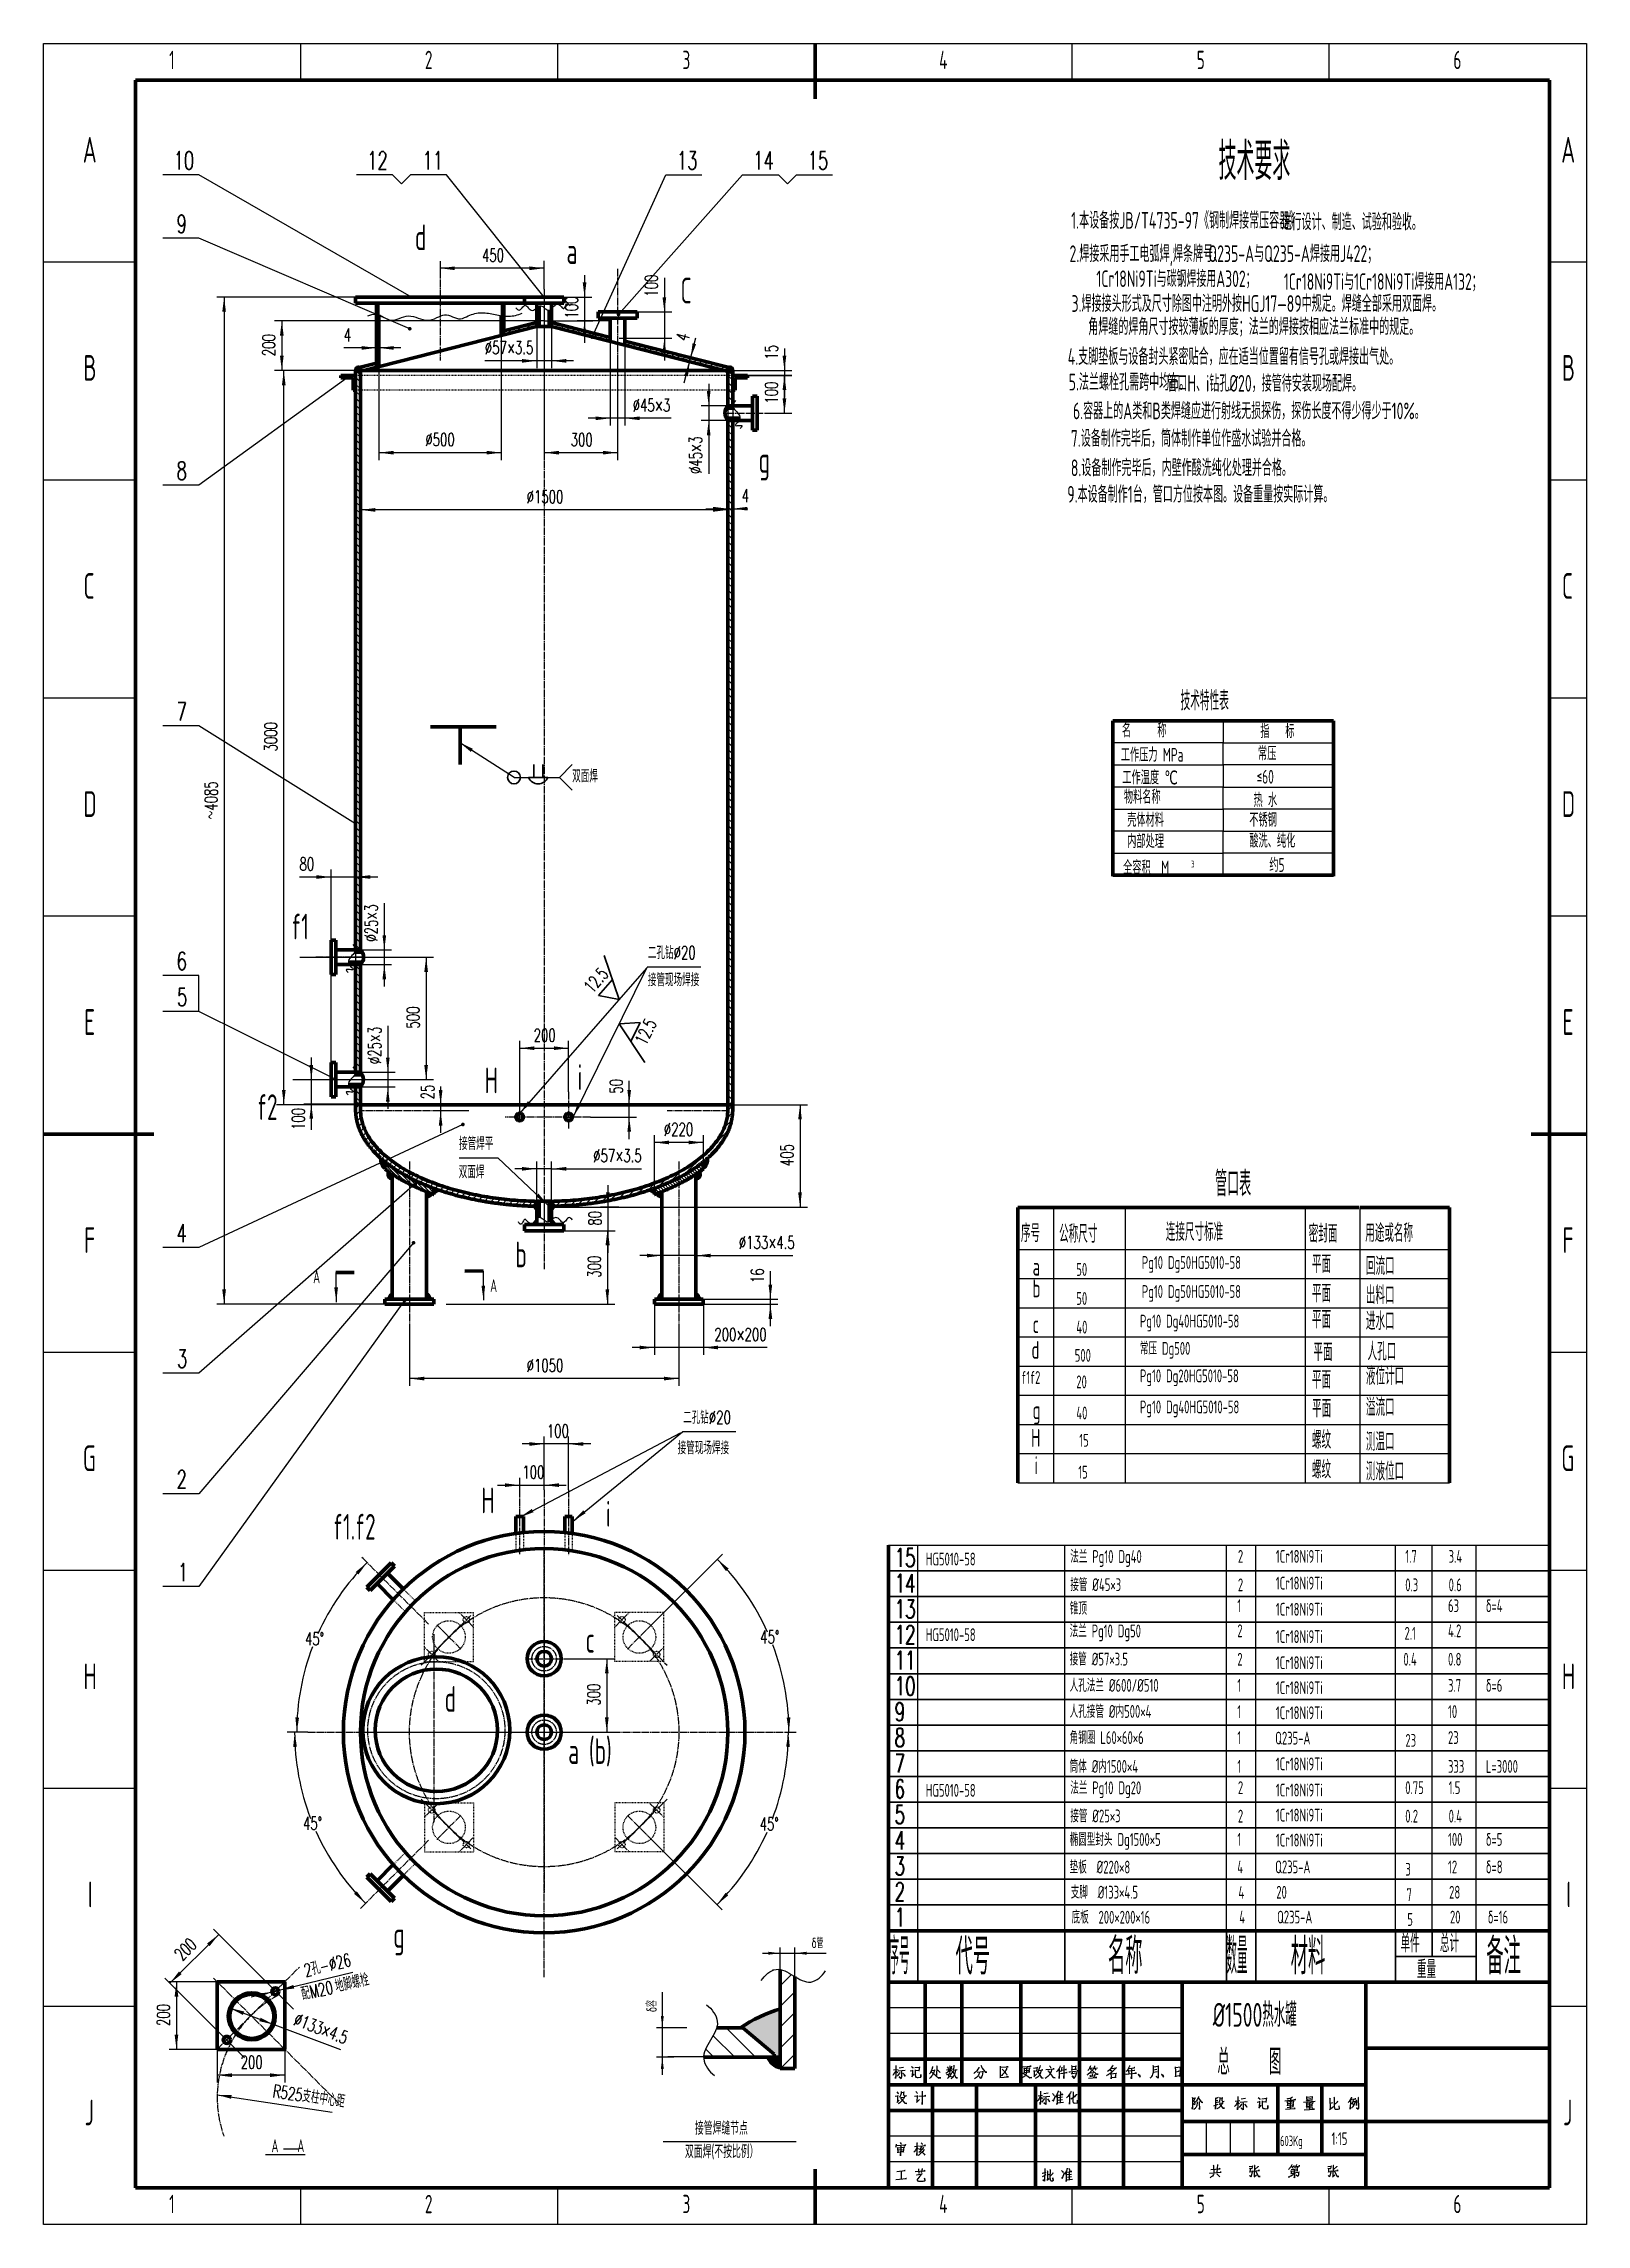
# Model space of a CAD drawing. Header units: millimetres. Extents: x -3150 to 3150, y -4455 to 4455.
import ezdxf

# ---------------------------------------------------------------- set-up
doc = ezdxf.new("R2010")
doc.units = ezdxf.units.MM
doc.linetypes.add('EB_DASH', pattern=[6, 3, -3])
doc.linetypes.add('EB_DASHDOT', pattern=[39, 30, -3, 3, -3])
doc.layers.add('CAXA0', color=7, linetype='Continuous', lineweight=70)
doc.styles.add('UserTxtStyle1', font='isocp.shx', dxfattribs={"width": 0.667, "bigfont": 'gbcbig.shx'})
doc.styles.add('UserTxtStyle2', font='txt', dxfattribs={"width": 0.408163, "bigfont": 'gbcbig.shx'})
doc.styles.add('UserTxtStyle3', font='txt', dxfattribs={"width": 0.667, "bigfont": 'gbcbig.shx'})
doc.styles.add('UserTxtStyle4', font='txt', dxfattribs={"width": 0.667, "bigfont": 'gbcbig.shx'})
doc.styles.add('UserTxtStyle5', font='txt', dxfattribs={"width": 0.667, "bigfont": 'gbcbig.shx'})
doc.styles.add('UserTxtStyle6', font='txt', dxfattribs={"width": 0.667, "bigfont": 'gbcbig.shx'})
doc.styles.add('UserTxtStyle7', font='txt', dxfattribs={"width": 0.667, "bigfont": 'gbcbig.shx'})
doc.styles.add('UserTxtStyle8', font='txt', dxfattribs={"width": 0.667, "bigfont": 'gbcbig.shx'})
doc.styles.add('机械', font='txt', dxfattribs={"width": 0.667, "bigfont": 'gbcbig.shx'})
doc.styles.add('标准', font='', dxfattribs={"width": 0.667})
doc.styles.get('标准').set_extended_font_data('FangSong_GB2312')
doc.dimstyles.new('标准', dxfattribs={"dimscale": 15, "dimtxt": 3.5, "dimasz": 4, "dimexe": 2, "dimexo": 0, "dimtad": 1, "dimdsep": 46, "dimtxsty": '标准', "dimcen": 0, "dimdle": 6, "dimaunit": 1, "dimazin": 2, "dimtfac": 1, "dimtdec": 3, "dimtmove": 0, "dimatfit": 3, "dimfxl": 0, "dimtolj": 1, "dimtzin": 0, "dimarcsym": 0})

msp = doc.modelspace()

# ---------------------------------------------------------------- texts
at = {"layer": 'CAXA0', "linetype": 'Continuous', "lineweight": 25, "attachment_point": 1, "style": 'UserTxtStyle1'}
for s, insert, char_height in [('技术要求', (1648.086, 4050.613), 152.4042), ('1.本设备按JB/T4735-97《钢制焊接常压容器》', (1045.998, 3766.796), 68.25), ('进行设计、制造、试验和验收。', (1905.097, 3760.74), 68.25), ('d', (-1633.423, 3716.169), 105), ('a', (-1014.723, 3659.949), 105), ('2.焊接采用手工电弧焊,焊条牌号:', (1039.231, 3630.547), 68.25), ('Q235-A与Q235-A焊接用J422；', (1606.398, 3630.95), 68.25), ('C', (-549.092, 3498.725), 105), ('1Cr18Ni9Ti与碳钢焊接用A302；', (1149.036, 3528.047), 67.5), ('1Cr18Ni9Ti与1Cr18Ni9Ti焊接用A132；', (1914.526, 3516.405), 67.5), ('3.焊接接头形式及尺寸除图中注明外按HGJ17—89中规定。焊缝全部采用双面焊。', (1047.552, 3427.036), 68.25), ('角焊缝的焊角尺寸按较薄板的厚度；法兰的焊接按相应法兰标准中的规定。', (1115.806, 3332.288), 68.25), ('4.支脚垫板与设备封头紧密贴合，应在适当位置留有信号孔或焊接出气处。', (1032.042, 3210.501), 68.25), ('5.法兰螺栓孔需跨中均布。', (1036.04, 3106.143), 68.25), ('管口H、i钻孔{%%C}20，接管待安装现场配焊。', (1438.788, 3101.19), 68.25), ('6.容器上的A类和B类焊缝应进行射线无损探伤，探伤长度不得少得少于10%。', (1053.301, 2988.432), 68.25), ('7.设备制作完毕后，筒体制作单位作盛水试验并合格。', (1044.633, 2875.927), 68.25), ('g', (-230.397, 2806.771), 105), ('8.设备制作完毕后，内壁作酸洗纯化处理并合格。', (1044.633, 2755.935), 68.25), ('9.本设备制作1台，管口方位按本图。设备重量按实际计算。', (1030.065, 2647.865), 68.25), ('技术特性表', (1492.98, 1809.799), 78.75), ('名     称', (1253.139, 1677.162), 56.25), ('指   标', (1818.641, 1674.039), 56.25), ('工作压力 MPa', (1248.777, 1577.521), 56.25), ('常压', (1809.117, 1583.134), 56.25), ('工作温度 ℃', (1255.073, 1484.898), 56.25), ('≤60', (1803.247, 1487.83), 56.25), ('物料名称 ', (1261.412, 1405.431), 56.25), ('热 水', (1790.845, 1392.684), 56.25), ('壳体材料', (1274.95, 1311.465), 56.25), ('不锈钢', (1773.471, 1311.382), 56.25), ('内部处理', (1274.95, 1224.422), 56.25), ('酸洗、纯化', (1773.471, 1226.215), 56.25), ('约5', (1855.47, 1127.387), 56.25), ('f1', (-2138.419, 899.877), 105), ('接管现场焊接', (-682.621, 656.119), 52.5), ('H', (-1349.082, 271.715), 105), ('i', (-970.073, 284.573), 105), ('f2', (-2278.243, 162.215), 105), ('双面焊', (-1454.915, -128.569), 52.5), ('管口表', (1633.626, -151.923), 102.375), ('连接尺寸标准', (1432.633, -363.688), 73.125), ('b', (-1223.588, -439.827), 105), ('序号', (841.207, -368.606), 73.125), ('公称尺寸', (996.96, -371.392), 73.125), ('密封面', (2016.243, -370.434), 73.125), ('用途或名称', (2246.981, -367.692), 73.125), ('a', (888.555, -505.112), 73.125), ('50', (1067.046, -527.333), 52.5), ('Pg10 Dg50HG5010-58', (1334.748, -498.787), 52.5), ('平面', (2029.552, -494.412), 73.125), ('回流口', (2249.821, -502.965), 73.125), ('b', (888.555, -594.302), 73.125), ('Pg10 Dg50HG5010-58', (1334.748, -617.302), 52.5), ('平面', (2029.552, -614.151), 73.125), ('出料口', (2249.821, -622.09), 73.125), ('50', (1067.046, -645.848), 52.5), ('c', (888.555, -740.669), 73.125), ('40', (1067.046, -762.889), 52.5), ('Pg10 Dg40HG5010-58', (1327.103, -738.255), 52.5), ('平面', (2029.552, -721.444), 73.125), ('进水口', (2249.821, -728.165), 73.125), ('d', (884.033, -845.432), 73.125), ('500', (1060.692, -878.265), 52.5), ('常压 Dg500', (1326.47, -849.616), 52.5), ('平面', (2035.275, -854.422), 73.125), ('人孔口', (2256.581, -851.853), 73.125), ('f1f2', (842.757, -968.708), 52.5), ('Pg10 Dg20HG5010-58', (1327.103, -961.919), 52.5), ('平面', (2029.552, -967.005), 73.125), ('液位计口', (2249.821, -952.438), 73.125), ('20', (1067.046, -986.553), 52.5), ('g', (888.555, -1091.394), 73.125), ('40', (1067.046, -1113.615), 52.5), ('Pg10 Dg40HG5010-58', (1327.103, -1088.98), 52.5), ('平面', (2029.845, -1084.467), 73.125), ('溢流口', (2249.821, -1079.499), 73.125), ('H', (882.456, -1205.193), 73.125), ('15', (1079.101, -1225.382), 52.5), ('螺纹', (2029.607, -1212.664), 73.125), ('测温口', (2249.875, -1220.604), 73.125), ('接管现场焊接', (-560.909, -1256.026), 52.5), ('i', (896.552, -1316.847), 73.125), ('螺纹', (2029.607, -1334.479), 73.125), ('测液位口', (2249.875, -1341.809), 73.125), ('15', (1075.043, -1355.317), 52.5), ('H', (-1363.018, -1444.484), 105), ('i', (-854.449, -1499.451), 105), ('f1.f2', (-1968.111, -1552.377), 105), ('HG5010-58', (452.227, -1710.382), 52.5), ('法兰 Pg10 Dg40', (1042.399, -1700.169), 52.5), ('2', (1727.055, -1699.528), 52.5), ('1Cr18Ni9Ti', (1881.743, -1699.528), 52.5), ('1.7', (2410.411, -1699.528), 52.5), ('3.4', (2587.508, -1699.528), 52.5), ('接管 {%%C}45×3', (1042.399, -1815.172), 52.5), ('2', (1727.055, -1815.843), 52.5), ('1Cr18Ni9Ti', (1881.743, -1808.824), 52.5), ('0.3', (2410.411, -1815.843), 52.5), ('0.6', (2587.508, -1815.843), 52.5), ('锥顶 ', (1040.383, -1911.98), 52.5), ('1', (1724.619, -1901.103), 52.5), ('1Cr18Ni9Ti', (1881.743, -1915.679), 52.5), ('63', (2585.072, -1901.103), 52.5), ('δ=4', (2739.76, -1901.103), 52.5), ('c', (-936.886, -2014.398), 105), ('HG5010-58', (452.227, -2019.428), 52.5), ('法兰 Pg10 Dg50', (1039.963, -2004.102), 52.5), ('2', (1724.619, -2003.461), 52.5), ('1Cr18Ni9Ti', (1881.743, -2027.181), 52.5), ('2.1', (2407.485, -2013.845), 52.5), ('4.2', (2585.072, -2003.461), 52.5), ('接管 {%%C}57×3.5', (1039.963, -2119.105), 52.5), ('2', (1724.619, -2119.777), 52.5), ('1Cr18Ni9Ti', (1881.743, -2134.037), 52.5), ('0.4', (2402.836, -2119.777), 52.5), ('0.8', (2585.072, -2119.777), 52.5), ('人孔法兰 {%%C}600/{%%C}510', (1039.963, -2226.38), 52.5), ('1', (1724.619, -2226.614), 52.5), ('3.7', (2585.072, -2226.614), 52.5), ('δ=6', (2739.76, -2226.614), 52.5), ('d', (-1512.19, -2255.755), 105), ('1Cr18Ni9Ti', (1881.743, -2236.246), 52.5), ('人孔接管 {%%C}内500×4', (1039.963, -2332.953), 52.5), ('1', (1724.619, -2333.625), 52.5), ('1Cr18Ni9Ti', (1881.743, -2338.456), 52.5), ('10', (2585.072, -2333.625), 52.5), ('a (b)', (-1007.777, -2468.598), 105), ('角钢圈 L60×60×6', (1039.963, -2439.928), 52.5), ('1', (1724.619, -2439.724), 52.5), ('Q235-A', (1879.307, -2441.906), 52.5), ('23', (2411.048, -2451.211), 52.5), ('23', (2585.072, -2439.724), 52.5), ('筒体 {%%C}内1500×4', (1039.963, -2557.525), 52.5), ('1', (1724.619, -2557.759), 52.5), ('1Cr18Ni9Ti', (1881.743, -2547.522), 52.5), ('333', (2585.072, -2557.759), 52.5), ('L=3000', (2739.76, -2557.759), 52.5), ('HG5010-58', (452.227, -2655.284), 52.5), ('法兰 Pg10 Dg20', (1042.399, -2645.07), 52.5), ('2', (1727.055, -2644.429), 52.5), ('1Cr18Ni9Ti', (1881.743, -2654.377), 52.5), ('0.75', (2410.411, -2644.429), 52.5), ('1.5', (2587.508, -2644.429), 52.5), ('接管 {%%C}25×3', (1042.399, -2760.073), 52.5), ('2', (1727.055, -2760.745), 52.5), ('1Cr18Ni9Ti', (1881.743, -2756.587), 52.5), ('0.2', (2410.411, -2760.745), 52.5), ('0.4', (2587.508, -2760.745), 52.5), ('椭圆型封头 Dg1500×5', (1039.963, -2856.168), 52.5), ('1', (1724.619, -2855.965), 52.5), ('1Cr18Ni9Ti', (1881.743, -2858.797), 52.5), ('100', (2585.072, -2855.965), 52.5), ('δ=5', (2739.76, -2855.965), 52.5), ('垫板  {%%C}220×8', (1039.963, -2968.979), 52.5), ('4', (1724.619, -2968.338), 52.5), ('Q235-A', (1879.307, -2968.338), 52.5), ('3', (2411.048, -2978.014), 52.5), ('12', (2585.072, -2968.338), 52.5), ('δ=8', (2739.76, -2968.338), 52.5), ('支脚  {%%C}133×4.5', (1044.454, -3071.488), 52.5), ('4', (1729.111, -3071.722), 52.5), ('20', (1883.799, -3071.722), 52.5), ('7', (2415.539, -3081.398), 52.5), ('28', (2589.563, -3071.722), 52.5), ('底板  200×200×16', (1047.815, -3173.799), 52.5), ('4', (1732.471, -3173.158), 52.5), ('Q235-A', (1887.159, -3173.158), 52.5), ('5', (2418.9, -3182.834), 52.5), ('20', (2592.924, -3173.158), 52.5), ('δ=16', (2747.612, -3173.158), 52.5), ('g', (-1721.954, -3219.305), 105), ('{%%C}1500热水罐', (1624.363, -3550.244), 97.5), ('  总    图', (1563.308, -3738.668), 105), ('接管焊缝节点', (-490.113, -4035.029), 54), ('603Kg', (1899.197, -4092.992), 42), ('1:15', (2109.408, -4078.702), 52.5), ('A', (-2219.493, -4107.587), 52.5), ('A', (-2113.837, -4107.587), 52.5), ('双面焊(不按比例）', (-531.122, -4130.474), 54)]:
    msp.add_mtext(s, dxfattribs=dict(at, insert=insert, char_height=char_height))
at = {"layer": 'CAXA0', "linetype": 'Continuous', "lineweight": 25, "char_height": 52.5, "attachment_point": 1, "rotation": 12.562828, "style": '机械'}
for s, insert in [('配M20', (-2102.988, -3488.175)), ('地脚螺栓', (-1965.024, -3456.894))]:
    msp.add_mtext(s, dxfattribs=dict(at, insert=insert))

# ---------------------------------------------------------------- blocks, each defined once
blk = doc.blocks.new('*CAXBLOCK01')
at = {"layer": 'CAXA0', "linetype": 'Continuous', "lineweight": 25}
for points in [[(-1758.8, 752.3), (-1766.3, 812.3), (-1751.3, 812.3)], [(-1758.8, 692.3), (-1766.3, 632.3), (-1751.3, 632.3)]]:
    blk.add_hatch(color=0, dxfattribs=at).paths.add_polyline_path(points, flags=0)
at = {"layer": 'CAXA0', "color": 0, "linetype": 'Continuous', "lineweight": 25}
for p, q in [((-1758.8, 942.8), (-1758.8, 602.3)), ((-1957.4, 752.3), (-1728.8, 752.3)), ((-1957.4, 692.3), (-1728.8, 692.3))]:
    blk.add_line(p, q, dxfattribs=at)
at = {"layer": 'CAXA0', "color": 0, "linetype": 'Continuous', "lineweight": 25, "insert": (-1838.6, 785.7), "char_height": 52.5, "attachment_point": 1, "rotation": 90, "style": '机械'}
blk.add_mtext('{%%C}25×3', dxfattribs=at)
blk = doc.blocks.new('CAXBLOCK1', base_point=(3000, -4305))
at = {"layer": 'CAXA0', "color": 0, "linetype": 'Continuous', "lineweight": 25}
for p, q in [((-3150, -4455), (-3150, 4455)), ((-3150, 4455), (3150, 4455)), ((-2100, 4305), (-2100, 4455)), ((-1050, 4305), (-1050, 4455)), ((0, 4305), (0, 4455)), ((1050, 4305), (1050, 4455)), ((2100, 4305), (2100, 4455)), ((3150, 4455), (3150, -4455)), ((-3150, 3564), (-2775, 3564)), ((3000, 3564), (3150, 3564)), ((-3150, 2673), (-2775, 2673)), ((3000, 2673), (3150, 2673)), ((-3150, 1782), (-2775, 1782)), ((3000, 1782), (3150, 1782)), ((-3150, 891), (-2775, 891)), ((3000, 891), (3150, 891)), ((-3150, 0), (-2775, 0)), ((3000, 0), (3150, 0)), ((-3150, -891), (-2775, -891)), ((3000, -891), (3150, -891)), ((-3150, -1782), (-2775, -1782)), ((3000, -1782), (3150, -1782)), ((-3150, -2673), (-2775, -2673)), ((3000, -2673), (3150, -2673)), ((-3150, -3564), (-2775, -3564)), ((3000, -3564), (3150, -3564)), ((-2100, -4455), (-2100, -4305)), ((-1050, -4455), (-1050, -4305)), ((0, -4455), (0, -4305)), ((1050, -4455), (1050, -4305)), ((2100, -4455), (2100, -4305)), ((3150, -4455), (-3150, -4455))]:
    blk.add_line(p, q, dxfattribs=at)
at = {"layer": 'CAXA0', "color": 0, "linetype": 'Continuous', "lineweight": 70}
for p, q in [((0, 4455), (0, 4230)), ((-2775, 4305), (3000, 4305)), ((-2775, -4305), (-2775, 4305)), ((3000, 4305), (3000, -4305)), ((-3150, 0), (-2700, 0)), ((3150, 0), (2925, 0)), ((0, -4455), (0, -4230)), ((3000, -4305), (-2775, -4305))]:
    blk.add_line(p, q, dxfattribs=at)
at = {"layer": 'CAXA0', "color": 0, "linetype": 'Continuous', "lineweight": 25, "attachment_point": 1, "style": 'UserTxtStyle1'}
for s, insert, char_height in [('1', (-2637.5, 4425.8), 75), ('2', (-1592.9, 4425.8), 75), ('3', (-541.1, 4425.8), 75), ('4', (507.1, 4425.8), 75), ('5', (1558.9, 4425.8), 75), ('6', (2607.1, 4425.8), 75), ('A', (-2990, 4073.7), 105), ('A', (3047.5, 4073.7), 105), ('B', (-2987.5, 3182.7), 105), ('B', (3050, 3182.7), 105), ('C', (-2987.5, 2291.7), 105), ('C', (3050, 2291.7), 105), ('D', (-2987.5, 1400.7), 105), ('D', (3050, 1400.7), 105), ('E', (-2985, 509.7), 105), ('E', (3052.5, 509.7), 105), ('F', (-2985, -381.3), 105), ('F', (3052.5, -381.3), 105), ('G', (-2990, -1272.3), 105), ('G', (3047.5, -1272.3), 105), ('H', (-2987.5, -2163.3), 105), ('H', (3050, -2163.3), 105), ('I', (-2970, -3054.3), 105), ('I', (3067.5, -3054.3), 105), ('J', (-2982.5, -3945.3), 105), ('J', (3055, -3945.3), 105), ('1', (-2637.5, -4334.2), 75), ('2', (-1592.9, -4334.2), 75), ('3', (-541.1, -4334.2), 75), ('4', (507.1, -4334.2), 75), ('5', (1558.9, -4334.2), 75), ('6', (2607.1, -4334.2), 75)]:
    blk.add_mtext(s, dxfattribs=dict(at, insert=insert, char_height=char_height))
blk = doc.blocks.new('CAXBLOCK2', base_point=(3000, -3465))
at = {"layer": 'CAXA0', "color": 0, "linetype": 'Continuous', "lineweight": 70}
for p, q in [((300, -3465), (3000, -3465)), ((300, -3465), (300, -4305)), ((450, -3885), (450, -3465)), ((600, -3885), (600, -3465)), ((840, -3885), (840, -3465)), ((1080, -3885), (1080, -3465)), ((1260, -3885), (1260, -3465)), ((1500, -3465), (1500, -4305)), ((2250, -4305), (2250, -3465)), ((3000, -3465), (3000, -4305)), ((3000, -3735), (2250, -3735)), ((1500, -3780), (300, -3780)), ((2250, -3885), (300, -3885)), ((480, -4305), (480, -3885)), ((660, -4305), (660, -3885)), ((900, -4305), (900, -3885)), ((1080, -4305), (1080, -3885)), ((1260, -4305), (1260, -3885)), ((1890, -3885), (1890, -4170)), ((2070, -3885), (2070, -4170)), ((1500, -3990), (300, -3990)), ((2250, -4035), (1500, -4035)), ((3000, -4035), (2250, -4035)), ((2250, -4170), (1500, -4170)), ((3000, -4305), (300, -4305))]:
    blk.add_line(p, q, dxfattribs=at)
at = {"layer": 'CAXA0', "color": 0, "linetype": 'Continuous', "lineweight": 25}
for p, q in [((1500, -3570), (300, -3570)), ((1500, -3675), (300, -3675)), ((1500, -4095), (300, -4095)), ((1597.5, -4035), (1597.5, -4170)), ((1695, -4035), (1695, -4170)), ((1792.5, -4035), (1792.5, -4170)), ((1500, -4200), (300, -4200))]:
    blk.add_line(p, q, dxfattribs=at)
for points in [[(330.5, -3824.6), (328.3, -3829.9), (324.8, -3836), (320.9, -3841.7), (317.4, -3846.1)], [(320.5, -3824.2), (339.3, -3821.6)], [(330.5, -3805.4), (330.1, -3851.3), (329.2, -3859.6), (328.8, -3855.2), (329.7, -3850.4)], [(331.4, -3829), (338, -3834.7)], [(340.2, -3828.1), (368.6, -3825.1)], [(351.5, -3828.1), (352.8, -3830.8), (352.8, -3852.6), (352.4, -3857.4), (352, -3859.2), (343.7, -3852.2), (352, -3858.3)], [(344.1, -3815), (361.6, -3812.4)], [(388, -3828.1), (399.3, -3825.9), (397.6, -3824.6), (396.7, -3850), (395, -3852.6), (405.5, -3840.4)], [(392.8, -3809.3), (398, -3812.8), (399.3, -3814.6), (399.3, -3816.8), (398.9, -3813.7)], [(407.7, -3814.6), (427.8, -3812.4), (426.5, -3811.1), (423.8, -3826.8), (426.5, -3826.8), (409.4, -3828.1)], [(408.5, -3823.3), (409.4, -3829.9), (409.4, -3844.8), (409.8, -3849.6), (410.7, -3851.8), (412, -3853.1), (414.2, -3853.9), (417.7, -3854.4), (421.7, -3854.8), (432.6, -3853.5), (431.7, -3842.1), (431.7, -3853.5)], [(480.1, -3810.4), (479.7, -3813), (477.5, -3821.8), (474.8, -3827.9), (472.7, -3832.3), (470, -3836.7), (467.4, -3840.2)], [(475.7, -3826.2), (489.7, -3824.4), (488.4, -3823.5), (487.5, -3827.5), (485.8, -3833.2), (484, -3836.7), (481.4, -3841.5), (479.2, -3845.4), (475.7, -3849.8), (473.1, -3853.3), (470, -3856.3), (467.8, -3858.5)], [(496.3, -3806), (497.6, -3808.2), (497.2, -3810.4), (496.7, -3846.7), (496.3, -3844.5), (497.2, -3839.7)], [(500.2, -3824.8), (501.1, -3825.3), (509, -3832.3), (511.2, -3834.9)], [(549.8, -3823.1), (545.8, -3827.9), (541.9, -3832.3), (538, -3835.8), (534, -3838.8)], [(537.5, -3823.5), (561.2, -3820)], [(540.2, -3811.3), (544.1, -3816.1), (545, -3819.2)], [(549.3, -3805.6), (550.2, -3808.7), (550.2, -3832.7), (549.3, -3829.7), (550.2, -3827)], [(550.2, -3824), (555.5, -3826.6), (558.1, -3828.8)], [(558.1, -3808.7), (558.1, -3810.8), (554.6, -3820.9)], [(573.4, -3824.8), (572.1, -3832.3), (570.8, -3837.5), (569.5, -3841.9), (567.7, -3845.8), (564.2, -3851.1), (561.2, -3855), (557.7, -3858.5), (555, -3860.3)], [(567.3, -3804.7), (567.3, -3807.3), (566.8, -3812.2), (565.5, -3818.3), (564.2, -3824.8), (562.5, -3830.1), (560.3, -3834.9), (559.8, -3836.2)], [(563.8, -3830.5), (564.7, -3831.4), (569, -3843.7), (572.1, -3849.3), (575.2, -3855.5), (576, -3856.8), (582.6, -3856.3), (576, -3855.9), (573.8, -3853.3)], [(564.7, -3824.8), (580.8, -3822.2)], [(668.8, -3812.6), (668.4, -3815.7), (665.3, -3820.9), (660.5, -3827), (655.7, -3832.7), (651.8, -3836.2), (649.2, -3838.4)], [(662.3, -3833.6), (685, -3830.5), (685, -3829.2), (685.9, -3830.1), (685, -3831), (683.7, -3840.6), (682.4, -3846.7), (680.2, -3853.3), (678, -3857.7), (677.6, -3858.5), (675, -3854.2), (671.9, -3850.7)], [(676.7, -3805.2), (678.9, -3806), (680.2, -3810.8), (683.3, -3817), (687.7, -3824), (693.3, -3831), (695.1, -3833.2), (702.1, -3832.7), (695.1, -3831.8), (692.9, -3829.7)], [(756.3, -3809.1), (756.7, -3813.5), (756.7, -3855.5), (755, -3854.2), (790.8, -3852.4), (788.2, -3852), (782.5, -3852.8)], [(757.6, -3813), (788.7, -3811.3), (787.3, -3810.8), (782.1, -3811.7)], [(782.5, -3817.4), (781.7, -3820.9), (779.5, -3824.4), (776.4, -3829.7), (773.8, -3834), (769.8, -3838.8), (765.9, -3843.2), (762.4, -3846.3), (759.8, -3848)], [(764.2, -3820.9), (768.5, -3825.3), (773.8, -3830.5), (778.6, -3836.7), (781.7, -3840.6), (783.8, -3845.4)], [(864.4, -3810.6), (864, -3824.6), (863.6, -3831.6), (863.2, -3835.6), (862.8, -3837.8), (862.4, -3840.4), (861.2, -3843), (860, -3845.2), (858, -3847.4), (856.4, -3849.1), (854.4, -3850.9), (852.4, -3852.6), (849.6, -3853.9), (846.8, -3855.2), (844, -3856.6), (842.8, -3857)], [(846, -3811.1), (847.6, -3811.9), (848.4, -3811.5), (882.8, -3808.4), (881.6, -3808), (877.6, -3808.9)], [(852.4, -3815.9), (853.6, -3819.8), (853.6, -3828.1), (853.6, -3835.6), (853.2, -3834.7), (876.8, -3831.6), (874.4, -3831.6), (876.8, -3815), (877.6, -3816.3), (876.4, -3817.2), (853.6, -3819.4)], [(857.2, -3826.4), (871.6, -3824.6)], [(892.8, -3816.3), (908.8, -3814.1), (907.2, -3812.8), (905.2, -3828.1), (907.2, -3828.1), (895.2, -3829.9), (894.4, -3825.9), (895.2, -3830.8), (894.8, -3850.4)], [(922.8, -3825.9), (922.8, -3828.6), (921.2, -3835.6), (919.6, -3839.5), (918, -3843), (916, -3846.1), (913.6, -3849.1), (910.8, -3852.2), (907.6, -3854.4), (904.4, -3856.6), (902, -3857.4), (899.6, -3858.3)], [(919.2, -3806.2), (918.4, -3811.5), (916, -3818.5), (912.8, -3825.9), (910.4, -3830.8), (908.8, -3834.2), (907.2, -3837.3)], [(912.8, -3826.8), (930.8, -3824.2), (928.8, -3823.8), (925.6, -3824.6)], [(966, -3821.6), (966, -3824.2), (964, -3830.3), (962, -3835.1), (959.6, -3840.4), (956, -3844.8), (955.6, -3845.6), (953.2, -3847.8), (950.4, -3850.9), (946.8, -3853.5), (943.6, -3856.1), (940, -3858.3)], [(942.4, -3822.4), (977.2, -3819.4), (974.8, -3818.9), (972.4, -3819.8)], [(951.2, -3827.2), (952.8, -3828.1), (972, -3854.8), (980.8, -3856.1), (972.4, -3854.4), (969.6, -3851.8)], [(957.2, -3806.7), (960, -3810.6), (961.2, -3813.2), (962, -3815.9)], [(1001.6, -3807.6), (999.6, -3813.2), (996.8, -3818.5), (993.6, -3823.3), (990.4, -3827.2), (988, -3829.9), (986.4, -3831.6)], [(996.8, -3819.8), (997.2, -3846.1), (997.2, -3853.5), (997.2, -3858.8), (996.8, -3856.1), (997.2, -3851.3)], [(1008.4, -3813.2), (1007.2, -3820.2), (1005.6, -3826.4), (1004, -3830.8), (1002.8, -3833.4)], [(1008.4, -3825.5), (1026.8, -3821.6), (1024.8, -3821.6), (1021.6, -3822.9)], [(1016, -3805.8), (1017.2, -3807.6), (1016.4, -3806.7), (1016.8, -3859.2), (1016.4, -3855.2), (1016.8, -3848.7)], [(1036, -3831.2), (1041.2, -3831.2), (1051.6, -3830.3), (1077.2, -3827.2), (1074.4, -3826.8), (1070.4, -3827.7)], [(1046.8, -3805.8), (1048.4, -3811.1), (1048.4, -3826.4), (1048.4, -3822.4), (1067.6, -3820.2), (1064.4, -3820.2), (1065.2, -3809.3), (1065.6, -3807.6), (1066.4, -3808.9), (1063.6, -3809.3), (1048.4, -3811.1)], [(1051.2, -3830.3), (1048.4, -3840.8), (1047.6, -3839.1), (1068.8, -3836.4), (1067.6, -3834.7), (1067.6, -3836.4), (1065.2, -3843.9), (1063.6, -3848.7), (1061.6, -3852.6), (1060, -3855.7), (1058.8, -3857.9), (1058, -3858.3), (1050.8, -3848.2), (1058.4, -3857.4)], [(1133, -3821.8), (1132.6, -3824), (1125.6, -3831.8), (1125.1, -3832.7), (1121.6, -3836.7), (1115.5, -3841.5), (1112.4, -3843.7), (1109.4, -3845.8)], [(1124.7, -3807.3), (1124.2, -3810.4), (1120.8, -3817), (1117.7, -3822.2), (1114.2, -3826.6)], [(1121.2, -3816.1), (1133.9, -3814.8)], [(1124.2, -3816.5), (1127.3, -3823.1)], [(1132.1, -3824.8), (1149.6, -3841.5), (1156.6, -3841.5), (1149.6, -3841), (1146.1, -3838)], [(1140.9, -3807.3), (1141.3, -3809.5), (1136.1, -3821.8)], [(1138.2, -3817.4), (1154, -3815.2)], [(1143.1, -3817.8), (1147, -3824.8)], [(1209.6, -3818.3), (1210.9, -3818.7), (1230.6, -3815.7), (1229.3, -3814.8), (1225.8, -3819.2), (1221.9, -3824), (1217.9, -3827.9), (1213.6, -3831.8), (1208.8, -3835.8), (1203.5, -3839.7), (1197.8, -3843.2), (1196.9, -3843.7), (1193.4, -3845.4), (1189.9, -3847.6)], [(1215.8, -3804.7), (1215.3, -3807.8), (1210.1, -3814.8), (1207, -3819.2), (1203.5, -3823.1), (1199.1, -3827.5), (1194.8, -3830.5)], [(1204.8, -3823.1), (1205.7, -3823.5), (1210.5, -3827.5), (1210.9, -3829.7), (1209.2, -3826.6)], [(1270.7, -3829.2), (1271.1, -3829.2), (1273.1, -3827.5), (1275.5, -3824.8), (1277.2, -3822.2), (1279.6, -3819.2), (1281.6, -3815.7), (1283.2, -3812.2), (1284.4, -3810), (1285.2, -3808.2), (1286, -3805.2)], [(1306.6, -3826.2), (1303, -3826.2), (1280.8, -3828.8), (1279.2, -3824.8), (1280.4, -3827.5), (1281.6, -3839.3)], [(1282.8, -3817.8), (1303.4, -3814.8), (1306.6, -3814.3), (1304.2, -3813.9), (1301.8, -3815.2)], [(1292.1, -3816.5), (1292.5, -3859.8), (1291.7, -3857.2), (1292.5, -3851.1)], [(1368.9, -3856.8), (1370.9, -3855), (1373.3, -3853.3), (1376.2, -3850.2), (1378.6, -3846.3), (1380.2, -3841.9), (1381.4, -3837.5), (1382.2, -3832.7), (1382.2, -3826.6), (1382.2, -3825.7), (1382.6, -3819.2), (1382.6, -3811.3), (1381.4, -3806.5), (1382.6, -3811.3), (1401.2, -3808.7), (1401.2, -3807.3), (1402.4, -3808.7), (1401.2, -3809.1), (1401.6, -3854.6), (1400.8, -3858.1), (1398.8, -3855), (1396.4, -3852.8), (1396.4, -3852.4), (1393.1, -3849.8), (1401.2, -3856.8)], [(1382.6, -3823.5), (1395.9, -3821.3)], [(1470.3, -3810.8), (1471.1, -3815.2), (1471.5, -3824.8), (1471.9, -3834.9), (1471.9, -3836.2), (1471.9, -3843.2), (1471.9, -3852.4), (1471.9, -3849.3), (1487.7, -3846.7), (1490.9, -3849.8), (1491.7, -3845.8), (1491.7, -3840.6), (1492.1, -3830.5), (1492.5, -3820), (1492.5, -3811.3), (1492.9, -3812.6), (1471.5, -3815.7)], [(1471.9, -3831.4), (1487.7, -3828.8), (1486.1, -3828.3), (1482.4, -3830.1)], [(334.4, -3913.4), (339.7, -3919.6), (340.5, -3922.2)], [(345.8, -3835.1), (345.4, -3836.9), (336.2, -3850)], [(351.5, -3912.6), (351.9, -3916.5), (351.9, -3920.9), (351, -3924.8), (349.7, -3928.8), (348, -3931.4), (346.2, -3933.6), (344, -3935.8)], [(352.3, -3916.1), (364.2, -3915.2), (363.3, -3913.9), (362, -3917.4), (362, -3920.4), (362, -3923.1), (362, -3926.1), (362.4, -3927.4), (363.3, -3928.8), (365, -3929.2), (367.2, -3929.6), (370.3, -3929.6), (372, -3929.2), (373.3, -3928.3)], [(358.5, -3836.9), (366.4, -3845.6), (367.7, -3849.1), (364.7, -3843.4)], [(412.3, -3911.7), (415.8, -3916.1), (417.6, -3918.2), (418.5, -3920.9)], [(437.3, -3910.4), (437.7, -3913.4), (437.7, -3964.6), (437.3, -3961.1), (437.7, -3956.8)], [(475.7, -3832.3), (503.7, -3857.2), (513.8, -3856.8), (513.3, -3856.8), (504.2, -3856.3), (499.3, -3853.3)], [(537.5, -3842.8), (556.3, -3839.7), (556.8, -3835.8), (556.8, -3837.5), (554.6, -3842.8), (551.5, -3848.5), (548.5, -3852.8), (545, -3855.5), (541.9, -3858.1), (539.7, -3859.4)], [(548.9, -3835.3), (544.1, -3847.6), (547.2, -3848.5), (550.7, -3849.3), (554.2, -3850.7), (558.5, -3852.4)], [(671, -3832.7), (671.5, -3835.3), (669.3, -3840.6), (667.1, -3845), (663.6, -3850.7), (659.2, -3854.6), (654.8, -3857.7), (651.3, -3859.8)], [(847.6, -3836.9), (849.6, -3836.9), (857.2, -3841.7), (863.6, -3846.1), (869.6, -3850), (877.2, -3855.7), (886, -3854.8), (877.6, -3855.7), (874.8, -3853.9)], [(893.6, -3852.2), (906, -3840.4)], [(910.8, -3832.5), (912, -3832.9), (924.4, -3856.6), (932, -3857), (924.8, -3855.7), (922.8, -3853.1)], [(920.9, -3911), (920.5, -3957), (919.6, -3965.3), (919.2, -3960.9), (920.1, -3956.1)], [(934.5, -3920.7), (952, -3918)], [(969.9, -3919.8), (973.4, -3923.7), (975.6, -3928.5)], [(993.1, -3909.7), (993.1, -3911.9), (989.6, -3921.1), (986.1, -3928.1), (982.1, -3935.1)], [(999.2, -3910.2), (1002.7, -3917.2), (1002.7, -3918.9), (1003.1, -3921.1)], [(1002, -3839.1), (1030.4, -3834.7), (1028.4, -3834.2), (1024.8, -3835.6)], [(1045.9, -3911.9), (1045.1, -3914.5), (1043.3, -3917.2), (1039.4, -3923.3), (1036.3, -3927.2), (1032.4, -3932), (1029.8, -3935.1), (1026.7, -3937.7)], [(1052.9, -3912.3), (1053.8, -3915.4), (1053.8, -3920.2), (1053.8, -3921.1), (1052.9, -3953.5), (1053.8, -3955.7), (1054.2, -3957), (1055.1, -3957.8), (1056.9, -3958.7), (1059.1, -3959.2), (1071.3, -3958.7), (1072.2, -3958.3), (1071.8, -3947.3), (1071.8, -3958.3)], [(1117.2, -3857.2), (1150.5, -3855), (1148.3, -3855), (1143.5, -3855.5)], [(1122.9, -3843.7), (1125.1, -3849.3), (1125.1, -3852), (1124.7, -3848.5)], [(1138.7, -3835.8), (1124.7, -3837.5)], [(1131.2, -3840.2), (1133, -3846.7), (1132.1, -3850.2), (1132.1, -3845.4)], [(1142.2, -3840.6), (1142.2, -3843.7), (1136.9, -3855.9)], [(1207, -3838.8), (1207.9, -3840.2), (1208.8, -3851.1), (1209.2, -3852.4), (1209.2, -3860.3), (1208.8, -3856.8), (1208.8, -3855.5), (1230.2, -3853.3), (1229.8, -3853.3), (1227.6, -3853.3), (1229.8, -3837.1), (1230.6, -3838), (1229.3, -3838.4), (1208.3, -3841)], [(1267.1, -3839.7), (1273.1, -3840.6), (1281.6, -3839.7), (1313.1, -3837.1), (1310.7, -3836.7), (1306.2, -3837.5)], [(1327.6, -3848.9), (1319.1, -3842.1), (1328, -3853.4), (1328, -3846.5), (1319.1, -3842.1)], [(1396.8, -3832.3), (1381.8, -3834)], [(1423.4, -3848.9), (1414.8, -3842.1), (1423.8, -3853.4), (1423.8, -3846.5), (1414.8, -3842.1)], [(327.8, -3931.8), (339.7, -3930.1), (337.9, -3928.3), (337.5, -3931.8), (337, -3955), (334.8, -3956.8), (344, -3947.6)], [(349.7, -3937.1), (366.8, -3934.9), (365.5, -3933.6), (363.7, -3937.1), (361.5, -3941.4), (359.3, -3944.9), (357.2, -3948), (353.7, -3951.9), (349.7, -3955.4), (345.8, -3958.5), (342.7, -3960.7), (340.1, -3962)], [(349.3, -3941), (350.2, -3941), (366.3, -3960.2), (374.7, -3960.7), (366.3, -3959.4), (364.2, -3957.6)], [(405.8, -3931.4), (418, -3929.6), (417.2, -3928.8), (416.3, -3955.9), (414.5, -3957.6), (426.3, -3945.4)], [(423.7, -3931.4), (452.2, -3929.2), (450.4, -3928.8), (446.9, -3929.6)], [(920.9, -3930.3), (918.8, -3935.5), (915.2, -3941.7), (911.3, -3947.3), (907.8, -3951.7)], [(910.9, -3929.8), (929.7, -3927.2)], [(921.8, -3934.7), (928.4, -3940.3)], [(936.2, -3940.8), (935.8, -3942.5), (926.6, -3955.7)], [(930.6, -3933.8), (959, -3930.7)], [(941.9, -3933.8), (943.2, -3936.4), (943.2, -3958.3), (942.8, -3963.1), (942.4, -3964.8), (934.1, -3957.8), (942.4, -3964)], [(948.9, -3942.5), (956.8, -3951.3), (958.1, -3954.8), (955.1, -3949.1)], [(969, -3948.2), (969.4, -3947.8), (973.4, -3951.7), (982.1, -3928.1)], [(988.7, -3925.5), (989.1, -3955.2), (988.7, -3960.9), (988.2, -3965.3), (988.2, -3961.3)], [(991.3, -3926.8), (1012.3, -3923.7), (1011.4, -3923.3), (1007.5, -3924.2), (1000.9, -3925.5), (1000.9, -3957)], [(992.2, -3957.8), (1014.5, -3955.7)], [(993.1, -3936.4), (1010.1, -3934.2)], [(993.5, -3946.9), (1010.6, -3944.7)], [(1039.4, -3923.7), (1039.4, -3963.5), (1038.9, -3960.5), (1039.4, -3957)], [(1067.8, -3923.3), (1067.4, -3925.9), (1063, -3930.3), (1059.1, -3934.2), (1055.6, -3936.4), (1051.6, -3939.9), (1045.1, -3943.4)], [(1540.4, -3935.1), (1541.2, -3939.9), (1541.2, -3984.5), (1540.4, -3981.4), (1540.8, -3977.5)], [(1541.7, -3939.9), (1553.5, -3939), (1552.2, -3938.1), (1546.5, -3949.1), (1546.5, -3949.9), (1547.4, -3951.2), (1548.7, -3953), (1549.6, -3954.8), (1550.4, -3956.5), (1550.9, -3959.1), (1550.9, -3961.3), (1550.4, -3963.5), (1550, -3965.2), (1549.1, -3966.6), (1544.3, -3962.2)], [(1560.1, -3953.9), (1560.9, -3956.5), (1560.1, -3957.4), (1560.1, -3960.9), (1559.6, -3966.1), (1558.8, -3969.6), (1557.9, -3973.1), (1556.6, -3976.2), (1554.4, -3978.8), (1552.2, -3981), (1550, -3983.2), (1547.4, -3985.4)], [(1565.8, -3932.9), (1565.8, -3935.1), (1564.4, -3938.1), (1562.2, -3942.5), (1560.1, -3946.4), (1557.9, -3949.9), (1555.7, -3953), (1553.1, -3956.1)], [(1564.9, -3938.6), (1578, -3956.1), (1583.2, -3956.9), (1578, -3955.2), (1574.9, -3952.1)], [(1568.8, -3953.4), (1569.7, -3954.8), (1569.2, -3955.2), (1569.7, -3986.2), (1569.2, -3982.8), (1569.7, -3978.8)], [(1628.4, -3970.9), (1646.4, -3963.9)], [(1635.4, -3938.1), (1635.9, -3942.1), (1635.9, -3983.6), (1635.9, -3980.1), (1635.9, -3976.6)], [(1645.9, -3936.8), (1641.6, -3939.9), (1636.3, -3942.1)], [(1636.3, -3949.1), (1645.5, -3947.3)], [(1645.5, -3955.6), (1636.3, -3957.8)], [(1651.6, -3959.1), (1652.1, -3959.1), (1666.1, -3957.8), (1665.2, -3956.5), (1663, -3961.3), (1661.7, -3964.4), (1660.4, -3967), (1658.6, -3969.6), (1656.4, -3972.2), (1653.8, -3974.9), (1651.6, -3976.6), (1649, -3978.4), (1645.9, -3980.6), (1643.7, -3981.9), (1641.6, -3983.2)], [(1652.5, -3935.9), (1653.4, -3939.9), (1652.9, -3946), (1652.5, -3949.9), (1651.6, -3952.6), (1650.7, -3954.8), (1649.4, -3956.1), (1648.1, -3957.8)], [(1650.7, -3962.6), (1652.1, -3963.9), (1665.6, -3980.6), (1672.2, -3980.6), (1666.1, -3980.1), (1663.9, -3978.4)], [(1653.4, -3939.4), (1664.3, -3937.7), (1663.4, -3937.2), (1662.1, -3939.9), (1661.7, -3943.4), (1661.7, -3948.2), (1662.1, -3950.4), (1662.6, -3951.7), (1663.9, -3952.1), (1665.6, -3953), (1670.9, -3952.1)], [(1726.6, -3952.1), (1724.4, -3957.4), (1720.9, -3963.5), (1716.9, -3969.2), (1713.4, -3973.6)], [(1716.5, -3951.7), (1735.3, -3949.1)], [(1726.6, -3932.9), (1726.1, -3978.8), (1725.2, -3987.1), (1724.8, -3982.8), (1725.7, -3977.9)], [(1727.4, -3956.5), (1734, -3962.2)], [(1741.9, -3962.6), (1741.4, -3964.4), (1732.2, -3977.5)], [(1736.2, -3955.6), (1764.6, -3952.6)], [(1747.6, -3955.6), (1748.9, -3958.2), (1748.9, -3980.1), (1748.4, -3984.9), (1748, -3986.7), (1739.7, -3979.7), (1748, -3985.8)], [(1740.1, -3942.5), (1757.6, -3939.9)], [(1754.6, -3964.4), (1762.4, -3973.1), (1763.7, -3976.6), (1760.7, -3970.9)], [(1805, -3955.6), (1816.4, -3953.4), (1814.6, -3952.1), (1813.7, -3977.5), (1812, -3980.1), (1822.5, -3967.9)], [(1809.8, -3936.8), (1815.1, -3940.3), (1816.4, -3942.1), (1816.4, -3944.2), (1815.9, -3941.2)], [(1824.7, -3942.1), (1844.8, -3939.9), (1843.5, -3938.6), (1840.9, -3954.3), (1843.5, -3954.3), (1826.4, -3955.6)], [(1825.6, -3950.8), (1826.4, -3957.4), (1826.4, -3972.2), (1826.9, -3977.1), (1827.7, -3979.2), (1829.1, -3980.6), (1831.2, -3981.4), (1834.7, -3981.9), (1838.7, -3982.3), (1849.6, -3981), (1848.7, -3969.6), (1848.7, -3981)], [(1918.1, -3949.7), (1963.6, -3944.9), (1961.8, -3944.5), (1957.4, -3945.8)], [(1921.1, -3984.7), (1960.9, -3981.2), (1959.2, -3980.8), (1956.6, -3981.7)], [(1950.4, -3934.8), (1946.5, -3937.5), (1939.1, -3940.1), (1933.4, -3941.8), (1929.9, -3942.7), (1927.2, -3943.2)], [(1927.2, -3952.3), (1928.1, -3956.3), (1929, -3963.3), (1929.4, -3970.7), (1929.4, -3968.1), (1954.8, -3965.9), (1953.1, -3965.9), (1954.8, -3950.6), (1955.2, -3951.9), (1928.1, -3955)], [(1928.6, -3976.8), (1953.9, -3973.3), (1952.2, -3972.9), (1949.6, -3973.8)], [(1932.5, -3961.1), (1949.1, -3958.9)], [(1941.2, -3939.7), (1940.8, -3983)], [(1995.1, -3955.8), (2010.9, -3954.1), (2041.9, -3951.5)], [(1998.2, -3986.9), (2018.7, -3985.2), (2028.8, -3984.3), (2039.3, -3984.3), (2038, -3983.8), (2031.4, -3984.3)], [(2005.2, -3979), (2033.2, -3976.8)], [(2005.6, -3958), (2006.9, -3961.5), (2007.4, -3972), (2007.4, -3974.2), (2006.1, -3972.9), (2019.6, -3971.6), (2031.9, -3971.2), (2030.1, -3970.7), (2032.3, -3957.2), (2034.1, -3958), (2019.2, -3959.8), (2006.9, -3961.1)], [(2006.5, -3933.1), (2007.8, -3937.5), (2008.2, -3951), (2006.9, -3948.8), (2031.4, -3946.7), (2030.1, -3946.7), (2031.4, -3933.5), (2032.8, -3934.4), (2007.8, -3937)], [(2007.8, -3943.2), (2025.3, -3941)], [(2011.3, -3966.3), (2026.6, -3965)], [(2018.7, -3959.8), (2018.7, -3985.2)], [(2100.5, -3939.7), (2104.8, -3942.3), (2102.2, -3941.4), (2103.1, -3983.4), (2100.5, -3985.2), (2117.1, -3973.3)], [(2105.3, -3960.2), (2114.9, -3957.6)], [(2118.4, -3934.8), (2121.9, -3937.9), (2120.6, -3937), (2120.6, -3946.2), (2120.6, -3955.4), (2120.6, -3963.7), (2120.6, -3969.8), (2120.6, -3970.3), (2120.6, -3972), (2121, -3980.3), (2122.3, -3982.5), (2124.1, -3983.8), (2128, -3984.7), (2135.9, -3984.3), (2141.6, -3983), (2142, -3982.5), (2141.2, -3971.2)], [(2120.6, -3965.9), (2133.3, -3954.5), (2135.5, -3950.6)], [(2191.1, -3934.8), (2190.7, -3937), (2185.4, -3946.7), (2181, -3952.3), (2177.5, -3957.6)], [(2186.3, -3946.7), (2185.8, -3983.8), (2185.4, -3981.2), (2185.4, -3980.8), (2185.8, -3976.8)], [(2198.5, -3944.9), (2199, -3945.8), (2196.8, -3951.9), (2194.6, -3957.6), (2192.4, -3961.5), (2190.7, -3964.6)], [(2198.5, -3953.2), (2207.3, -3951.9), (2206.4, -3950.6), (2205.5, -3955.4), (2203.8, -3959.8), (2202.9, -3963.3), (2201.2, -3966.8), (2199, -3969.8), (2196.8, -3973.3), (2194.6, -3976), (2192.4, -3979), (2190.7, -3980.3)], [(2191.5, -3943.6), (2192.4, -3944), (2193.3, -3944), (2208.6, -3941.4), (2207.3, -3941.4), (2205.1, -3942.3)], [(2194.2, -3959.8), (2198.1, -3962.4), (2199, -3964.6)], [(2217.8, -3935.3), (2219.5, -3937), (2218.7, -3937.5), (2219.1, -3980.8), (2219.1, -3981.2), (2218.7, -3983.8), (2217.8, -3984.7), (2210.8, -3978.2), (2217.8, -3984.3), (2218.7, -3982.5)], [(2211.2, -3947.1), (2212.1, -3948), (2211.2, -3948.4), (2211.2, -3969.4), (2210.8, -3967.2), (2211.2, -3964.6)], [(331.6, -4127.8), (331.6, -4131.8), (330.7, -4134.8), (329.8, -4137.9), (328.9, -4140.1)], [(331.6, -4132.6), (370.9, -4130), (370.1, -4128.7), (364.8, -4135.7)], [(335.5, -4139.6), (336.4, -4143.6), (338.1, -4162.8), (337.7, -4159.3), (359.6, -4157.6), (356.9, -4157.1), (352.1, -4158)], [(359.6, -4157.6), (361.3, -4159.8), (363.9, -4138.8), (364.8, -4140.5), (337.3, -4143.6)], [(341.6, -4150.6), (357.4, -4148.8)], [(347.3, -4120.4), (349.9, -4124.8), (350.8, -4127.8)], [(349.1, -4133.9), (349.9, -4134.8), (349.5, -4174.6), (348.6, -4170.7), (349.5, -4165.9)], [(416.9, -4139.2), (413, -4146.2), (409.9, -4151.4), (407.3, -4155.4), (403.8, -4159.3)], [(423.1, -4136.1), (406, -4138.8)], [(415.2, -4120.8), (416.9, -4123), (416.5, -4122.6), (416.5, -4174.2), (416.1, -4170.2), (416.5, -4165.9)], [(416.9, -4142.2), (422.6, -4147.5)], [(445.8, -4148.8), (444.5, -4151.9), (439.2, -4158.9), (434, -4163.2), (428.3, -4168.1), (423.5, -4171.6), (419.6, -4174.2)], [(442.7, -4140.1), (442.3, -4142.2), (437.1, -4148.8), (436.6, -4149.2), (432.7, -4153.6), (428.3, -4158), (423.5, -4161.9)], [(426.6, -4135.7), (451.1, -4132.2), (449.3, -4131.8), (445.8, -4133.1)], [(435.3, -4135.2), (434.9, -4137.9), (427.4, -4148.4), (426.6, -4148.8), (440.1, -4145.8)], [(434, -4121.7), (437.1, -4126.1), (437.5, -4127.8), (437.1, -4129.1)], [(437.5, -4160.6), (446.2, -4168.1), (448, -4171.6), (445.4, -4167.2)], [(330, -4271.8), (373.8, -4268.2), (372.5, -4267.4), (368.5, -4268.7)], [(334.8, -4239.4), (368.1, -4235.4), (366.3, -4235), (363.7, -4235.9)], [(351.5, -4238.9), (352.3, -4242.4), (351.9, -4270)], [(408.8, -4238.9), (450, -4235.9), (446.9, -4235.4), (443.8, -4236.3)], [(414.5, -4252.1), (415.4, -4252.5), (416.3, -4252.5), (438.2, -4248.6), (436.8, -4247.7), (433.8, -4252.1), (428.1, -4257.8), (424.2, -4263), (419.3, -4268.7), (417.6, -4270.9), (417.2, -4273.1), (417.6, -4274.8), (418.5, -4276.6), (420.7, -4277.4), (423.3, -4277.9), (426.8, -4278.3), (432, -4278.8), (437.7, -4278.3), (441.7, -4277.9), (445.6, -4277.4), (448.7, -4276.6), (449.5, -4275.7), (447.8, -4266.1), (448.2, -4276.1)], [(422, -4227.6), (422.8, -4230.2), (423.7, -4247.2)], [(438.2, -4226.2), (438.2, -4229.3), (433.8, -4244.6)], [(928.3, -4245.3), (929.2, -4245.3), (944.5, -4242.2)], [(928.7, -4259.3), (944.5, -4251)], [(937.9, -4227.3), (938.3, -4230.8), (937.5, -4276.3), (937, -4278.1), (930.9, -4273.3), (937, -4277.2)], [(948.4, -4234.8), (949.3, -4237), (948.8, -4273.3), (947.1, -4274.6), (955.8, -4267.6)], [(955.8, -4251.8), (949.3, -4254)], [(959.3, -4229.5), (960.2, -4232.2), (959.3, -4264.5), (959.8, -4268.5), (959.8, -4271.1), (960.2, -4273.3), (961.1, -4275), (962.4, -4276.3), (963.3, -4276.8), (965, -4277.2), (966.8, -4277.2), (971.2, -4277.2), (972.5, -4276.3), (972.9, -4275.9), (971.6, -4264.5), (972.5, -4276.3), (971.6, -4276.8)], [(970.7, -4244.8), (969.4, -4247.9), (959.8, -4257.5)], [(1006.2, -4263.2), (1006.7, -4262.8), (1010.6, -4266.7), (1019.3, -4243.1)], [(1007.1, -4234.8), (1010.6, -4238.7), (1012.8, -4243.5)], [(1030.3, -4224.7), (1030.3, -4226.9), (1026.8, -4236.1), (1023.3, -4243.1), (1019.3, -4250.1)], [(1025.9, -4240.5), (1026.3, -4270.2), (1025.9, -4275.9), (1025.5, -4280.3), (1025.5, -4276.3)], [(1028.5, -4241.8), (1049.5, -4238.7), (1048.7, -4238.3), (1044.7, -4239.2), (1038.2, -4240.5), (1038.2, -4272)], [(1029.4, -4272.8), (1051.7, -4270.7)], [(1030.3, -4251.4), (1047.3, -4249.2)], [(1030.7, -4261.9), (1047.8, -4259.7)], [(1036.4, -4225.2), (1039.9, -4232.2), (1039.9, -4233.9), (1040.3, -4236.1)], [(1611.3, -4245.6), (1659, -4241.7), (1656.8, -4241.2), (1654.2, -4242.1)], [(1629.2, -4248.2), (1627.9, -4251.3), (1622.7, -4257.8), (1618.3, -4261.3), (1613.5, -4265.3)], [(1616.5, -4230.7), (1654.2, -4227.7), (1652.8, -4227.2), (1649.8, -4227.7)], [(1626.6, -4211.5), (1627.9, -4214.1), (1628.3, -4243.8)], [(1640.6, -4248.2), (1650.7, -4257.4), (1652.8, -4260.9)], [(1643.2, -4210.2), (1641.5, -4243)], [(1773.1, -4218), (1788.4, -4216.7), (1787.1, -4215.4), (1784, -4227.2), (1785.8, -4227.2), (1776.6, -4228.5), (1776.2, -4225.5), (1776.6, -4229.4), (1775.7, -4241.2), (1774.8, -4239.9), (1786.2, -4238.6), (1785.3, -4236.8), (1784.9, -4239.9), (1782.7, -4253), (1781.4, -4257), (1780.5, -4259.6), (1779.7, -4261.3), (1774, -4255.2), (1779.7, -4260.5), (1780.5, -4259.6)], [(1788.4, -4237.3), (1815.5, -4234.2), (1813.3, -4233.8), (1809.8, -4234.7)], [(1794.1, -4213.2), (1795.8, -4215), (1795, -4214.5), (1793.7, -4259.2), (1792.8, -4260.9), (1802.4, -4252.2)], [(1810.3, -4217.6), (1809.4, -4218.9), (1794.5, -4232)], [(1798.5, -4236.4), (1810.7, -4258.7), (1817.7, -4259.6), (1810.7, -4258.3), (1809, -4255.7)], [(1957.2, -4244.3), (1954.2, -4249.1), (1949.3, -4253.5), (1943.7, -4257.4), (1939.3, -4260), (1935.8, -4261.8), (1932.7, -4262.7)], [(1947.6, -4209.7), (1947.2, -4212.3), (1942.8, -4219.8), (1939.7, -4224.2), (1937.1, -4227.2), (1933.2, -4231.2)], [(1944.1, -4230.7), (1970.3, -4227.7), (1969.5, -4227.2), (1968.6, -4236), (1969.9, -4236), (1944.1, -4238.6), (1943.7, -4236.4), (1944.1, -4238.6), (1944.1, -4246), (1943.2, -4247.3), (1942.8, -4246.5), (1963.3, -4243.4), (1977.3, -4242.1), (1976, -4240.8), (1974.7, -4246), (1973.8, -4252.2), (1972.5, -4256.1), (1971.2, -4258.7), (1965.5, -4253), (1971.7, -4257.4)], [(1943.2, -4219.8), (1958.5, -4217.2), (1957.2, -4216.7), (1954.6, -4217.6)], [(1947.2, -4220.2), (1951.1, -4224.6), (1951.5, -4226.3)], [(1957.2, -4229.8), (1957.7, -4260.5), (1958.1, -4265.3), (1957.2, -4263.1), (1957.7, -4259.2)], [(1966.4, -4210.2), (1966, -4211.9), (1962.5, -4219.3), (1959.8, -4222.8), (1957.7, -4225.9)], [(1962.9, -4219.3), (1979.5, -4215.8), (1977.8, -4215.8), (1974.7, -4216.7)], [(1966, -4218.9), (1971.7, -4222.4), (1972.5, -4224.6)], [(2094.1, -4218), (2109.4, -4216.7), (2108.1, -4215.4), (2105, -4227.2), (2106.8, -4227.2), (2097.6, -4228.5), (2097.2, -4225.5), (2097.6, -4229.4), (2096.7, -4241.2), (2095.8, -4239.9), (2107.2, -4238.6), (2106.3, -4236.8), (2105.9, -4239.9), (2103.7, -4253), (2102.4, -4257), (2101.5, -4259.6), (2100.7, -4261.3), (2095, -4255.2), (2100.7, -4260.5), (2101.5, -4259.6)], [(2109.4, -4237.3), (2136.5, -4234.2), (2134.3, -4233.8), (2130.8, -4234.7)], [(2115.1, -4213.2), (2116.8, -4215), (2116, -4214.5), (2114.7, -4259.2), (2113.8, -4260.9), (2123.4, -4252.2)], [(2131.3, -4217.6), (2130.4, -4218.9), (2115.5, -4232)], [(2119.5, -4236.4), (2131.7, -4258.7), (2138.7, -4259.6), (2131.7, -4258.3), (2130, -4255.7)]]:
    blk.add_lwpolyline(points, dxfattribs=at)
blk = doc.blocks.new('*CAXBLOCK34')
at = {"layer": 'CAXA0', "linetype": 'Continuous', "lineweight": 25}
for points in [[(-2169.3, 3119.4), (-2161.8, 3059.4), (-2176.8, 3059.4)], [(-2169.3, 119.4), (-2161.8, 179.4), (-2176.8, 179.4)]]:
    blk.add_hatch(color=0, dxfattribs=at).paths.add_polyline_path(points, flags=0)
at = {"layer": 'CAXA0', "color": 0, "linetype": 'Continuous', "lineweight": 25}
for p, q in [((-1106, 3119.4), (-2199.3, 3119.4)), ((-2169.3, 119.4), (-2169.3, 3119.4)), ((-1106, 119.4), (-2199.3, 119.4))]:
    blk.add_line(p, q, dxfattribs=at)
at = {"layer": 'CAXA0', "color": 0, "linetype": 'Continuous', "lineweight": 25, "insert": (-2248.7, 1562.7), "char_height": 52.5, "attachment_point": 1, "rotation": 90, "style": '机械'}
blk.add_mtext('3000', dxfattribs=at)
blk = doc.blocks.new('*CAXBLOCK45')
at = {"layer": 'CAXA0', "linetype": 'Continuous', "lineweight": 25}
for points in [[(-507.6, 3171.1), (-485.5, 3227.4), (-500, 3231.1)], [(-511.5, 3155.6), (-519.1, 3095.6), (-533.6, 3099.3)]]:
    blk.add_hatch(color=0, dxfattribs=at).paths.add_polyline_path(points, flags=0)
at = {"layer": 'CAXA0', "color": 0, "linetype": 'Continuous', "lineweight": 25}
for p, q in [((-533.8, 3068.4), (-486.7, 3253.2)), ((-369.3, 3119.4), (-540.6, 3163)), ((-351, 3131.2), (-536.7, 3178.5))]:
    blk.add_line(p, q, dxfattribs=at)
at = {"layer": 'CAXA0', "color": 0, "linetype": 'Continuous', "lineweight": 25, "insert": (-569.7, 3248.6), "char_height": 52.5, "attachment_point": 1, "rotation": 75.70781, "style": '机械'}
blk.add_mtext('4', dxfattribs=at)
blk = doc.blocks.new('CAXBLOCK6')
at = {"layer": 'CAXA0', "color": 0, "linetype": 'Continuous', "lineweight": 70}
for p in [(300, -3465), (420, -3255)]:
    blk.add_line(p, (300, -3255), dxfattribs=at)
at = {"layer": 'CAXA0', "color": 0, "linetype": 'Continuous', "lineweight": 25}
for p in [(420, -3255), (300, -3465)]:
    blk.add_line(p, (420, -3465), dxfattribs=at)
at = {"layer": 'CAXA0', "color": 0, "linetype": 'Continuous', "lineweight": 25, "insert": (300, -3286.15), "char_height": 147, "attachment_point": 1, "style": 'UserTxtStyle2'}
blk.add_mtext('序号', dxfattribs=at)
blk = doc.blocks.new('CAXBLOCK7')
at = {"layer": 'CAXA0', "color": 0, "linetype": 'Continuous', "lineweight": 25}
for p, q in [((420, -3465), (420, -3255)), ((1020, -3255), (1020, -3465)), ((420, -3465), (1020, -3465))]:
    blk.add_line(p, q, dxfattribs=at)
at = {"layer": 'CAXA0', "color": 0, "linetype": 'Continuous', "lineweight": 70}
blk.add_line((1020, -3255), (420, -3255), dxfattribs=at)
at = {"layer": 'CAXA0', "color": 0, "linetype": 'Continuous', "lineweight": 25, "insert": (573.914475, -3287.375), "char_height": 147, "attachment_point": 1, "style": 'UserTxtStyle3'}
blk.add_mtext('代号', dxfattribs=at)
blk = doc.blocks.new('CAXBLOCK8')
at = {"layer": 'CAXA0', "color": 0, "linetype": 'Continuous', "lineweight": 25}
for p, q in [((1020, -3465), (1020, -3255)), ((1680, -3255), (1680, -3465)), ((1020, -3465), (1680, -3465))]:
    blk.add_line(p, q, dxfattribs=at)
at = {"layer": 'CAXA0', "color": 0, "linetype": 'Continuous', "lineweight": 70}
blk.add_line((1680, -3255), (1020, -3255), dxfattribs=at)
at = {"layer": 'CAXA0', "color": 0, "linetype": 'Continuous', "lineweight": 25, "insert": (1196.414475, -3284.925), "char_height": 147, "attachment_point": 1, "style": 'UserTxtStyle4'}
blk.add_mtext('名称', dxfattribs=at)
blk = doc.blocks.new('CAXBLOCK9')
at = {"layer": 'CAXA0', "color": 0, "linetype": 'Continuous', "lineweight": 25}
for p, q in [((1680, -3465), (1680, -3255)), ((1800, -3255), (1800, -3465)), ((1680, -3465), (1800, -3465))]:
    blk.add_line(p, q, dxfattribs=at)
at = {"layer": 'CAXA0', "color": 0, "linetype": 'Continuous', "lineweight": 70}
blk.add_line((1800, -3255), (1680, -3255), dxfattribs=at)
at = {"layer": 'CAXA0', "color": 0, "linetype": 'Continuous', "lineweight": 25, "insert": (1680, -3284.925), "char_height": 147, "attachment_point": 1, "style": 'UserTxtStyle2'}
blk.add_mtext('数量', dxfattribs=at)
blk = doc.blocks.new('CAXBLOCK10')
at = {"layer": 'CAXA0', "color": 0, "linetype": 'Continuous', "lineweight": 25}
for p, q in [((1800, -3465), (1800, -3255)), ((2370, -3255), (2370, -3465)), ((1800, -3465), (2370, -3465))]:
    blk.add_line(p, q, dxfattribs=at)
at = {"layer": 'CAXA0', "color": 0, "linetype": 'Continuous', "lineweight": 70}
blk.add_line((2370, -3255), (1800, -3255), dxfattribs=at)
at = {"layer": 'CAXA0', "color": 0, "linetype": 'Continuous', "lineweight": 25, "insert": (1942.664475, -3286.15), "char_height": 147, "attachment_point": 1, "style": 'UserTxtStyle5'}
blk.add_mtext('材料', dxfattribs=at)
blk = doc.blocks.new('CAXBLOCK11')
at = {"layer": 'CAXA0', "color": 0, "linetype": 'Continuous', "lineweight": 25}
for p, q in [((2370, -3465), (2370, -3360)), ((2700, -3360), (2370, -3360)), ((2700, -3360), (2700, -3465)), ((2370, -3465), (2700, -3465))]:
    blk.add_line(p, q, dxfattribs=at)
at = {"layer": 'CAXA0', "color": 0, "linetype": 'Continuous', "lineweight": 25, "insert": (2458.2, -3376.2), "char_height": 73.5, "attachment_point": 1, "style": 'UserTxtStyle4'}
blk.add_mtext('重量', dxfattribs=at)
blk = doc.blocks.new('CAXBLOCK12')
at = {"layer": 'CAXA0', "color": 0, "linetype": 'Continuous', "lineweight": 25}
for p, q in [((2370, -3360), (2370, -3255)), ((2520, -3255), (2520, -3360)), ((2370, -3360), (2520, -3360))]:
    blk.add_line(p, q, dxfattribs=at)
at = {"layer": 'CAXA0', "color": 0, "linetype": 'Continuous', "lineweight": 70}
blk.add_line((2520, -3255), (2370, -3255), dxfattribs=at)
at = {"layer": 'CAXA0', "color": 0, "linetype": 'Continuous', "lineweight": 25, "insert": (2390.7, -3270), "char_height": 73.5, "attachment_point": 1, "style": 'UserTxtStyle6'}
blk.add_mtext('单件', dxfattribs=at)
blk = doc.blocks.new('CAXBLOCK13')
at = {"layer": 'CAXA0', "color": 0, "linetype": 'Continuous', "lineweight": 25}
for p, q in [((2520, -3360), (2520, -3255)), ((2700, -3255), (2700, -3360)), ((2520, -3360), (2700, -3360))]:
    blk.add_line(p, q, dxfattribs=at)
at = {"layer": 'CAXA0', "color": 0, "linetype": 'Continuous', "lineweight": 70}
blk.add_line((2700, -3255), (2520, -3255), dxfattribs=at)
at = {"layer": 'CAXA0', "color": 0, "linetype": 'Continuous', "lineweight": 25, "insert": (2552, -3270), "char_height": 73.5, "attachment_point": 1, "style": 'UserTxtStyle7'}
blk.add_mtext('总计', dxfattribs=at)
blk = doc.blocks.new('CAXBLOCK14')
at = {"layer": 'CAXA0', "color": 0, "linetype": 'Continuous', "lineweight": 25}
for q in [(2700, -3255), (3000, -3465)]:
    blk.add_line((2700, -3465), q, dxfattribs=at)
at = {"layer": 'CAXA0', "color": 0, "linetype": 'Continuous', "lineweight": 70}
for q in [(2700, -3255), (3000, -3465)]:
    blk.add_line((3000, -3255), q, dxfattribs=at)
at = {"layer": 'CAXA0', "color": 0, "linetype": 'Continuous', "lineweight": 25, "insert": (2741.414475, -3286.15), "char_height": 147, "attachment_point": 1, "style": 'UserTxtStyle6'}
blk.add_mtext('备注', dxfattribs=at)
blk = doc.blocks.new('CAXBLOCK15')
at = {"layer": 'CAXA0', "color": 0, "linetype": 'Continuous', "lineweight": 25}
blk.add_line((3000, -3465), (3000, -3255), dxfattribs=at)
at = {"layer": 'CAXA0', "color": 0, "linetype": 'Continuous', "lineweight": 70}
blk.add_line((3000, -3255), (3000, -3465), dxfattribs=at)
blk = doc.blocks.new('CAXBLOCK5', base_point=(300, -3465))
at = {"layer": 'CAXA0', "color": 0, "linetype": 'ByBlock', "lineweight": -2}
for name in ['CAXBLOCK6', 'CAXBLOCK7', 'CAXBLOCK8', 'CAXBLOCK9', 'CAXBLOCK10', 'CAXBLOCK12', 'CAXBLOCK13', 'CAXBLOCK14', 'CAXBLOCK15', 'CAXBLOCK11']:
    blk.add_blockref(name, (0, 0), dxfattribs=at)
blk = doc.blocks.new('*CAXBLOCK1617')
at = {"layer": 'CAXA0', "linetype": 'Continuous', "lineweight": 25}
for points in [[(-1856, 2549.9), (-1796, 2557.4), (-1796, 2542.4)], [(-356, 2549.9), (-416, 2557.4), (-416, 2542.4)]]:
    blk.add_hatch(color=0, dxfattribs=at).paths.add_polyline_path(points, flags=0)
at = {"layer": 'CAXA0', "color": 0, "linetype": 'Continuous', "lineweight": 25}
for p, q in [((-1856, 3119.4), (-1856, 2519.9)), ((-356, 3119.4), (-356, 2519.9)), ((-356, 2549.9), (-1856, 2549.9))]:
    blk.add_line(p, q, dxfattribs=at)
at = {"layer": 'CAXA0', "color": 0, "linetype": 'Continuous', "lineweight": 25, "insert": (-1177.5, 2629.7), "char_height": 52.5, "attachment_point": 1, "style": '机械'}
blk.add_mtext('{%%C}1500', dxfattribs=at)
blk = doc.blocks.new('*CAXBLOCK1718')
at = {"layer": 'CAXA0', "linetype": 'Continuous', "lineweight": 25}
for points in [[(-356, 2554.8), (-416, 2547.3), (-416, 2562.3)], [(-336, 2554.8), (-276, 2547.3), (-276, 2562.3)]]:
    blk.add_hatch(color=0, dxfattribs=at).paths.add_polyline_path(points, flags=0)
at = {"layer": 'CAXA0', "color": 0, "linetype": 'Continuous', "lineweight": 25}
for p, q in [((-356, 3119.4), (-356, 2524.8)), ((-336, 3119.4), (-336, 2524.8)), ((-446, 2554.8), (-274.7, 2554.8))]:
    blk.add_line(p, q, dxfattribs=at)
at = {"layer": 'CAXA0', "color": 0, "linetype": 'Continuous', "lineweight": 25, "insert": (-299.7, 2634.2), "char_height": 52.5, "attachment_point": 1, "style": '机械'}
blk.add_mtext('4', dxfattribs=at)
blk = doc.blocks.new('*CAXBLOCK1819')
at = {"layer": 'CAXA0', "linetype": 'Continuous', "lineweight": 25}
for points in [[(-1791, 3211.7), (-1851, 3219.2), (-1851, 3204.2)], [(-1781, 3211.7), (-1721, 3219.2), (-1721, 3204.2)]]:
    blk.add_hatch(color=0, dxfattribs=at).paths.add_polyline_path(points, flags=0)
at = {"layer": 'CAXA0', "color": 0, "linetype": 'Continuous', "lineweight": 25}
for p, q in [((-1691, 3211.7), (-1924.4, 3211.7)), ((-1791, 3132.6), (-1791, 3241.7)), ((-1781, 3135.1), (-1781, 3241.7))]:
    blk.add_line(p, q, dxfattribs=at)
at = {"layer": 'CAXA0', "color": 0, "linetype": 'Continuous', "lineweight": 25, "insert": (-1924.4, 3291), "char_height": 52.5, "attachment_point": 1, "style": '机械'}
blk.add_mtext('4', dxfattribs=at)
blk = doc.blocks.new('*CAXBLOCK1920')
at = {"layer": 'CAXA0', "linetype": 'Continuous', "lineweight": 25}
for points in [[(-1531, 3537.1), (-1471, 3544.6), (-1471, 3529.6)], [(-1106, 3537.1), (-1166, 3544.6), (-1166, 3529.6)]]:
    blk.add_hatch(color=0, dxfattribs=at).paths.add_polyline_path(points, flags=0)
at = {"layer": 'CAXA0', "color": 0, "linetype": 'Continuous', "lineweight": 25}
for p, q in [((-1531, 3566.3), (-1531, 3507.1)), ((-1106, 3451.1), (-1106, 3567.1)), ((-1106, 3537.1), (-1531, 3537.1))]:
    blk.add_line(p, q, dxfattribs=at)
at = {"layer": 'CAXA0', "color": 0, "linetype": 'Continuous', "lineweight": 25, "insert": (-1360.1, 3616.5), "char_height": 52.5, "attachment_point": 1, "style": '机械'}
blk.add_mtext('450', dxfattribs=at)
blk = doc.blocks.new('CAXBLOCK20', base_point=(-1333.6, 3068.2))
at = {"layer": 'CAXA0', "color": 0, "linetype": 'Continuous', "lineweight": 25}
for p, q in [((-1781, 3336.7), (-1791, 3346.7)), ((-1781, 3308.4), (-1791, 3318.4)), ((-1271, 3307.5), (-1281, 3317.5)), ((-1271, 3335.8), (-1278.2, 3343)), ((-1781, 3280.1), (-1791, 3290.1)), ((-1781, 3251.8), (-1791, 3261.8)), ((-1781, 3223.5), (-1791, 3233.5)), ((-1271, 3279.2), (-1281, 3289.2)), ((-1781, 3195.3), (-1791, 3205.3)), ((-1781, 3167), (-1791, 3177)), ((-1781, 3138.7), (-1791, 3148.7))]:
    blk.add_line(p, q, dxfattribs=at)
blk = doc.blocks.new('CAXBLOCK21', base_point=(-1960.1, -44.6))
at = {"layer": 'CAXA0', "color": 0, "linetype": 'Continuous', "lineweight": 25}
for p, q in [((-1876, 103.9), (-1866.6, 113.3)), ((-1874.8, 76.8), (-1856, 95.7)), ((-356.1, 96.4), (-341.5, 111)), ((-1870.7, 52.6), (-1853.7, 69.6)), ((-1864.5, 30.6), (-1848.5, 46.5)), ((-1856.5, 10.2), (-1841.3, 25.5)), ((-1847.2, -8.7), (-1832.4, 6.1)), ((-421.3, -53.6), (-354, 13.7)), ((-371, 24.9), (-340.8, 55.1)), ((-359.3, 65), (-336.4, 87.9)), ((-1836.7, -26.5), (-1822.2, -12)), ((-1825.1, -43.2), (-1810.8, -28.9)), ((-1812.6, -59), (-1798.4, -44.8)), ((-1799.2, -73.9), (-1785.1, -59.8)), ((-1785.2, -88.1), (-1771, -74)), ((-1770.4, -101.6), (-1756.3, -87.5)), ((-533.8, -166.1), (-450, -82.3)), ((-436.5, -97.1), (-407.1, -67.7)), ((-1755, -114.6), (-1740.8, -100.3)), ((-1739.1, -126.9), (-1724.8, -112.5)), ((-1722.5, -138.6), (-1708.1, -124.2)), ((-1705.5, -149.8), (-1690.9, -135.3)), ((-1687.9, -160.5), (-1673.3, -145.9)), ((-1669.9, -170.8), (-1655.1, -156)), ((-1651.4, -180.6), (-1636.5, -165.7)), ((-1632.4, -189.9), (-1617.4, -174.9)), ((-591.3, -195.4), (-546, -150)), ((-1613, -198.8), (-1606, -191.8)), ((-1606, -191.8), (-1597.9, -183.7)), ((-1593.3, -207.3), (-1578, -192.1)), ((-1573.1, -215.5), (-1557.7, -200)), ((-1552.6, -223.2), (-1536.9, -207.5)), ((-1531.6, -230.5), (-1515.7, -214.6)), ((-1510.2, -237.5), (-1494.2, -221.4)), ((-1488.5, -244), (-1472.3, -227.8)), ((-1466.4, -250.2), (-1450, -233.8)), ((-1443.9, -256), (-1427.3, -239.4)), ((-1421.1, -261.4), (-1404.3, -244.6)), ((-1397.8, -266.5), (-1380.8, -249.5)), ((-1374.2, -271.2), (-1357.1, -254)), ((-1350.3, -275.5), (-1332.8, -258)), ((-1325.9, -279.4), (-1308.2, -261.7)), ((-1301.1, -282.9), (-1283.2, -264.9)), ((-968.1, -289.3), (-945.8, -266.9)), ((-936.6, -286), (-913.6, -263)), ((-904.2, -281.9), (-880.5, -258.2)), ((-870.9, -277), (-846.3, -252.3)), ((-836.6, -270.9), (-811, -245.3)), ((-801.1, -263.7), (-774.2, -236.8)), ((-764.1, -255), (-735.9, -226.7)), ((-725.4, -244.6), (-695, -214.2)), ((-684.3, -231.8), (-651.4, -198.8)), ((-640.3, -216), (-606, -181.8)), ((-606, -181.8), (-603, -178.7)), ((-1275.9, -286), (-1257.8, -267.8)), ((-1250.3, -288.7), (-1232, -270.3)), ((-1224.4, -291), (-1205.6, -272.3)), ((-1197.9, -292.8), (-1178.9, -273.8)), ((-1171, -294.2), (-1151.7, -274.8)), ((-1072.4, -280.4), (-1067, -275)), ((-1058.5, -294.8), (-1037.7, -274)), ((-1029, -293.6), (-1007.7, -272.4)), ((-998.9, -291.8), (-977.1, -270))]:
    blk.add_line(p, q, dxfattribs=at)
blk = doc.blocks.new('*CAXBLOCK2223')
at = {"layer": 'CAXA0', "linetype": 'Continuous', "lineweight": 25}
for points in [[(-845.8, -298.7), (-853.3, -238.7), (-838.3, -238.7)], [(-845.8, -395.3), (-853.3, -455.3), (-838.3, -455.3)]]:
    blk.add_hatch(color=0, dxfattribs=at).paths.add_polyline_path(points, flags=0)
at = {"layer": 'CAXA0', "color": 0, "linetype": 'Continuous', "lineweight": 25}
for p, q in [((-845.8, -208.7), (-845.8, -485.3)), ((-800.8, -298.7), (-875.8, -298.7)), ((-1106, -395.3), (-815.8, -395.3))]:
    blk.add_line(p, q, dxfattribs=at)
at = {"layer": 'CAXA0', "color": 0, "linetype": 'Continuous', "lineweight": 25, "insert": (-925.1, -374.6), "char_height": 52.5, "attachment_point": 1, "rotation": 90, "style": '机械'}
blk.add_mtext('80', dxfattribs=at)
blk = doc.blocks.new('*CAXBLOCK2324')
at = {"layer": 'CAXA0', "linetype": 'Continuous', "lineweight": 25}
for points in [[(-847.9, -395.3), (-855.4, -455.3), (-840.4, -455.3)], [(-847.9, -695.3), (-855.4, -635.3), (-840.4, -635.3)]]:
    blk.add_hatch(color=0, dxfattribs=at).paths.add_polyline_path(points, flags=0)
at = {"layer": 'CAXA0', "color": 0, "linetype": 'Continuous', "lineweight": 25}
for p, q in [((-1106, -395.3), (-817.9, -395.3)), ((-847.9, -395.3), (-847.9, -695.3)), ((-1506, -695.3), (-817.9, -695.3))]:
    blk.add_line(p, q, dxfattribs=at)
at = {"layer": 'CAXA0', "color": 0, "linetype": 'Continuous', "lineweight": 25, "insert": (-927.3, -586.8), "char_height": 52.5, "attachment_point": 1, "rotation": 90, "style": '机械'}
blk.add_mtext('300', dxfattribs=at)
blk = doc.blocks.new('*CAXBLOCK2425')
at = {"layer": 'CAXA0', "linetype": 'Continuous', "lineweight": 25}
for points in [[(-61.2, 119.4), (-68.7, 59.4), (-53.7, 59.4)], [(-61.2, -298.7), (-68.7, -238.7), (-53.7, -238.7)]]:
    blk.add_hatch(color=0, dxfattribs=at).paths.add_polyline_path(points, flags=0)
at = {"layer": 'CAXA0', "color": 0, "linetype": 'Continuous', "lineweight": 25}
for p, q in [((-1106, 119.4), (-31.2, 119.4)), ((-61.2, 119.4), (-61.2, -298.7)), ((-800.8, -298.7), (-31.2, -298.7))]:
    blk.add_line(p, q, dxfattribs=at)
at = {"layer": 'CAXA0', "color": 0, "linetype": 'Continuous', "lineweight": 25, "insert": (-140.6, -131.2), "char_height": 52.5, "attachment_point": 1, "rotation": 90, "style": '机械'}
blk.add_mtext('405', dxfattribs=at)
blk = doc.blocks.new('*CAXBLOCK2526')
at = {"layer": 'CAXA0', "linetype": 'Continuous', "lineweight": 25}
for points in [[(-2413, 3419.4), (-2420.5, 3359.4), (-2405.5, 3359.4)], [(-2413, -695.3), (-2420.5, -635.3), (-2405.5, -635.3)]]:
    blk.add_hatch(color=0, dxfattribs=at).paths.add_polyline_path(points, flags=0)
at = {"layer": 'CAXA0', "color": 0, "linetype": 'Continuous', "lineweight": 25}
for p, q in [((-1106, 3419.4), (-2443, 3419.4)), ((-2413, 3419.4), (-2413, -695.3)), ((-1706, -695.3), (-2443, -695.3))]:
    blk.add_line(p, q, dxfattribs=at)
at = {"layer": 'CAXA0', "color": 0, "linetype": 'Continuous', "lineweight": 25, "insert": (-2492.3, 1285.7), "char_height": 52.5, "attachment_point": 1, "rotation": 90, "style": '机械'}
blk.add_mtext('～4085', dxfattribs=at)
blk = doc.blocks.new('*CAXBLOCK2627')
at = {"layer": 'CAXA0', "linetype": 'Continuous', "lineweight": 25}
for points in [[(-626, -496.8), (-686, -489.3), (-686, -504.3)], [(-486, -496.8), (-426, -489.3), (-426, -504.3)]]:
    blk.add_hatch(color=0, dxfattribs=at).paths.add_polyline_path(points, flags=0)
at = {"layer": 'CAXA0', "color": 0, "linetype": 'Continuous', "lineweight": 25}
for p, q in [((-486, -190.2), (-486, -526.8)), ((-486, -496.8), (-716, -496.8)), ((-626, -675.3), (-626, -466.8)), ((-486, -496.8), (-90.8, -496.8))]:
    blk.add_line(p, q, dxfattribs=at)
at = {"layer": 'CAXA0', "color": 0, "linetype": 'Continuous', "lineweight": 25, "insert": (-311.1, -417), "char_height": 52.5, "attachment_point": 1, "style": '机械'}
blk.add_mtext('{%%C}133×4.5', dxfattribs=at)
blk = doc.blocks.new('*CAXBLOCK2728')
at = {"layer": 'CAXA0', "linetype": 'Continuous', "lineweight": 25}
for points in [[(-656, -872.3), (-716, -864.8), (-716, -879.8)], [(-456, -872.3), (-396, -864.8), (-396, -879.8)]]:
    blk.add_hatch(color=0, dxfattribs=at).paths.add_polyline_path(points, flags=0)
at = {"layer": 'CAXA0', "color": 0, "linetype": 'Continuous', "lineweight": 25}
for p, q in [((-656, -675.3), (-656, -902.3)), ((-456, -695.3), (-456, -902.3)), ((-195, -872.3), (-746, -872.3))]:
    blk.add_line(p, q, dxfattribs=at)
at = {"layer": 'CAXA0', "color": 0, "linetype": 'Continuous', "lineweight": 25, "insert": (-410.8, -792.9), "char_height": 52.5, "attachment_point": 1, "style": '机械'}
blk.add_mtext('200×200', dxfattribs=at)
blk = doc.blocks.new('*CAXBLOCK2829')
at = {"layer": 'CAXA0', "linetype": 'Continuous', "lineweight": 25}
for points in [[(-182.2, -675.3), (-174.7, -615.3), (-189.7, -615.3)], [(-182.2, -695.3), (-174.7, -755.3), (-189.7, -755.3)]]:
    blk.add_hatch(color=0, dxfattribs=at).paths.add_polyline_path(points, flags=0)
at = {"layer": 'CAXA0', "color": 0, "linetype": 'Continuous', "lineweight": 25}
for p, q in [((-182.2, -785.3), (-182.2, -560.7)), ((-456, -675.3), (-152.2, -675.3)), ((-456, -695.3), (-152.2, -695.3))]:
    blk.add_line(p, q, dxfattribs=at)
at = {"layer": 'CAXA0', "color": 0, "linetype": 'Continuous', "lineweight": 25, "insert": (-261.5, -608.5), "char_height": 52.5, "attachment_point": 1, "rotation": 90, "style": '机械'}
blk.add_mtext('16', dxfattribs=at)
blk = doc.blocks.new('*CAXBLOCK2930')
at = {"layer": 'CAXA0', "linetype": 'Continuous', "lineweight": 25}
for points in [[(-941, 3419.4), (-948.5, 3479.4), (-933.5, 3479.4)], [(-941, 3322.2), (-948.5, 3262.2), (-933.5, 3262.2)]]:
    blk.add_hatch(color=0, dxfattribs=at).paths.add_polyline_path(points, flags=0)
at = {"layer": 'CAXA0', "color": 0, "linetype": 'Continuous', "lineweight": 25}
for p, q in [((-941, 3509.4), (-941, 3232.2)), ((-1026.2, 3419.4), (-911, 3419.4)), ((-830.7, 3322.2), (-971, 3322.2))]:
    blk.add_line(p, q, dxfattribs=at)
at = {"layer": 'CAXA0', "color": 0, "linetype": 'Continuous', "lineweight": 25, "insert": (-1020.3, 3331.8), "char_height": 52.5, "attachment_point": 1, "rotation": 90, "style": '机械'}
blk.add_mtext('100', dxfattribs=at)
blk = doc.blocks.new('*CAXBLOCK3031')
at = {"layer": 'CAXA0', "linetype": 'Continuous', "lineweight": 25}
for points in [[(-615.1, 3358.7), (-622.6, 3418.7), (-607.6, 3418.7)], [(-615.1, 3250.9), (-622.6, 3190.9), (-607.6, 3190.9)]]:
    blk.add_hatch(color=0, dxfattribs=at).paths.add_polyline_path(points, flags=0)
at = {"layer": 'CAXA0', "color": 0, "linetype": 'Continuous', "lineweight": 25}
for p, q in [((-615.1, 3498.7), (-615.1, 3160.9)), ((-806, 3358.7), (-585.1, 3358.7)), ((-799.6, 3250.9), (-585.1, 3250.9))]:
    blk.add_line(p, q, dxfattribs=at)
at = {"layer": 'CAXA0', "color": 0, "linetype": 'Continuous', "lineweight": 25, "insert": (-694.5, 3420.7), "char_height": 52.5, "attachment_point": 1, "rotation": 90, "style": '机械'}
blk.add_mtext('100', dxfattribs=at)
blk = doc.blocks.new('CAXBLOCK31', base_point=(-846.6, 3210.5))
at = {"layer": 'CAXA0', "color": 0, "linetype": 'Continuous', "lineweight": 25}
for p, q in [((-767.3, 3220.8), (-754.1, 3233.9)), ((-744.8, 3215), (-731.6, 3228.2)), ((-722.2, 3209.3), (-709.1, 3222.5)), ((-699.7, 3203.6), (-686.5, 3216.7)), ((-677.1, 3197.8), (-664, 3211)), ((-654.6, 3192.1), (-641.4, 3205.2)), ((-632.1, 3186.3), (-618.9, 3199.5)), ((-609.5, 3180.6), (-596.4, 3193.7)), ((-587, 3174.8), (-573.8, 3188)), ((-564.4, 3169.1), (-551.3, 3182.3)), ((-541.9, 3163.4), (-528.7, 3176.5)), ((-519.3, 3157.6), (-506.2, 3170.8)), ((-496.8, 3151.9), (-483.6, 3165)), ((-474.3, 3146.1), (-461.1, 3159.3)), ((-451.7, 3140.4), (-438.6, 3153.5)), ((-429.2, 3134.6), (-416, 3147.8)), ((-406.6, 3128.9), (-393.5, 3142.1)), ((-384.1, 3123.2), (-370.9, 3136.3)), ((-359.6, 3119.4), (-354, 3125))]:
    blk.add_line(p, q, dxfattribs=at)
blk = doc.blocks.new('CAXBLOCK32', base_point=(-904.3, 3267.5))
at = {"layer": 'CAXA0', "color": 0, "linetype": 'Continuous', "lineweight": 25}
for p, q in [((-1076, 3308), (-1069.7, 3314.3)), ((-1060.3, 3295.4), (-1047.2, 3308.6)), ((-1037.8, 3289.7), (-1024.6, 3302.8)), ((-1015.3, 3283.9), (-1002.1, 3297.1)), ((-992.7, 3278.2), (-979.6, 3291.4)), ((-970.2, 3272.5), (-957, 3285.6)), ((-947.6, 3266.7), (-934.5, 3279.9)), ((-925.1, 3261), (-911.9, 3274.1)), ((-902.6, 3255.2), (-889.4, 3268.4)), ((-880, 3249.5), (-866.9, 3262.7)), ((-857.5, 3243.8), (-844.3, 3256.9))]:
    blk.add_line(p, q, dxfattribs=at)
blk = doc.blocks.new('CAXBLOCK33', base_point=(-1203.4, 3272.1))
at = {"layer": 'CAXA0', "color": 0, "linetype": 'Continuous', "lineweight": 25}
for p, q in [((-1218.9, 3278.3), (-1196.7, 3300.5)), ((-1180.9, 3288), (-1158.8, 3310.2)), ((-1143, 3297.7), (-1136, 3304.6)), ((-1256.8, 3268.7), (-1234.7, 3290.8))]:
    blk.add_line(p, q, dxfattribs=at)
blk = doc.blocks.new('*CAXBLOCK3435')
at = {"layer": 'CAXA0', "linetype": 'Continuous', "lineweight": 25}
for points in [[(-2177.4, 3322.2), (-2184.9, 3262.2), (-2169.9, 3262.2)], [(-2177.4, 3119.4), (-2184.9, 3179.4), (-2169.9, 3179.4)]]:
    blk.add_hatch(color=0, dxfattribs=at).paths.add_polyline_path(points, flags=0)
at = {"layer": 'CAXA0', "color": 0, "linetype": 'Continuous', "lineweight": 25}
for p, q in [((-1106.7, 3322.2), (-2207.4, 3322.2)), ((-2177.4, 3322.2), (-2177.4, 3119.4)), ((-1106, 3119.4), (-2207.4, 3119.4))]:
    blk.add_line(p, q, dxfattribs=at)
at = {"layer": 'CAXA0', "color": 0, "linetype": 'Continuous', "lineweight": 25, "insert": (-2256.8, 3178), "char_height": 52.5, "attachment_point": 1, "rotation": 90, "style": '机械'}
blk.add_mtext('200', dxfattribs=at)
blk = doc.blocks.new('CAXBLOCK35', base_point=(-1228.9, 1456.8))
at = {"layer": 'CAXA0', "linetype": 'Continuous', "lineweight": 25}
blk.add_hatch(color=0, dxfattribs=at).paths.add_polyline_path([(-1451.9, 1600.1), (-1397.4, 1573.9), (-1405.5, 1561.3)], flags=0)
at = {"layer": 'CAXA0', "color": 0, "linetype": 'Continuous', "lineweight": 25}
for p, q in [((-1228.9, 1456.8), (-1451.9, 1600.1)), ((-1228.9, 1456.8), (-1043.9, 1456.8)), ((-1043.9, 1456.8), (-991.4, 1509.3)), ((-1043.9, 1456.8), (-991.4, 1404.3))]:
    blk.add_line(p, q, dxfattribs=at)
at = {"layer": 'CAXA0', "color": 0, "linetype": 'Continuous', "lineweight": 35}
for p, q in [((-1169.4, 1456.8), (-1091.5, 1456.8)), ((-1148.8, 1456.8), (-1148.8, 1509.3)), ((-1112.1, 1456.8), (-1112.1, 1509.3))]:
    blk.add_line(p, q, dxfattribs=at)
blk.add_circle((-1228.9, 1456.8), 26.2, dxfattribs=at)
blk.add_arc((-1130.5, 1472.5), 42, 202.02431, 337.97569, dxfattribs=at)
at = {"layer": 'CAXA0', "color": 0, "linetype": 'Continuous', "lineweight": 25, "insert": (-991.4, 1488.7), "char_height": 52.5, "attachment_point": 1, "style": '机械'}
blk.add_mtext('双面焊', dxfattribs=at)
blk = doc.blocks.new('*CAXBLOCK3637')
at = {"layer": 'CAXA0', "linetype": 'Continuous', "lineweight": 25}
for points in [[(-1136, 3158.9), (-1196, 3166.4), (-1196, 3151.4)], [(-1076, 3158.9), (-1016, 3166.4), (-1016, 3151.4)]]:
    blk.add_hatch(color=0, dxfattribs=at).paths.add_polyline_path(points, flags=0)
at = {"layer": 'CAXA0', "color": 0, "linetype": 'Continuous', "lineweight": 25}
for p, q in [((-1136, 3394.4), (-1136, 3128.9)), ((-1076, 3298.8), (-1076, 3128.9)), ((-986, 3158.9), (-1348.2, 3158.9))]:
    blk.add_line(p, q, dxfattribs=at)
at = {"layer": 'CAXA0', "color": 0, "linetype": 'Continuous', "lineweight": 25, "insert": (-1348.3, 3238.7), "char_height": 52.5, "attachment_point": 1, "style": '机械'}
blk.add_mtext('{%%C}57×3.5', dxfattribs=at)
blk = doc.blocks.new('*CAXBLOCK3738')
at = {"layer": 'CAXA0', "linetype": 'Continuous', "lineweight": 25}
for points in [[(-1781, 2783.7), (-1721, 2791.2), (-1721, 2776.2)], [(-1281, 2783.7), (-1341, 2791.2), (-1341, 2776.2)]]:
    blk.add_hatch(color=0, dxfattribs=at).paths.add_polyline_path(points, flags=0)
at = {"layer": 'CAXA0', "color": 0, "linetype": 'Continuous', "lineweight": 25}
for p, q in [((-1781, 3393.1), (-1781, 2753.7)), ((-1281, 3393.1), (-1281, 2753.7)), ((-1281, 2783.7), (-1781, 2783.7))]:
    blk.add_line(p, q, dxfattribs=at)
at = {"layer": 'CAXA0', "color": 0, "linetype": 'Continuous', "lineweight": 25, "insert": (-1591.1, 2863.5), "char_height": 52.5, "attachment_point": 1, "style": '机械'}
blk.add_mtext('{%%C}500', dxfattribs=at)
blk = doc.blocks.new('*CAXBLOCK3839')
at = {"layer": 'CAXA0', "linetype": 'Continuous', "lineweight": 25}
for points in [[(-1106, 2783.7), (-1046, 2791.2), (-1046, 2776.2)], [(-806, 2783.7), (-866, 2791.2), (-866, 2776.2)]]:
    blk.add_hatch(color=0, dxfattribs=at).paths.add_polyline_path(points, flags=0)
at = {"layer": 'CAXA0', "color": 0, "linetype": 'Continuous', "lineweight": 25}
for p, q in [((-1106, 3451.1), (-1106, 2753.7)), ((-806, 3169.8), (-806, 2753.7)), ((-806, 2783.7), (-1106, 2783.7))]:
    blk.add_line(p, q, dxfattribs=at)
at = {"layer": 'CAXA0', "color": 0, "linetype": 'Continuous', "lineweight": 25, "insert": (-997.6, 2863), "char_height": 52.5, "attachment_point": 1, "style": '机械'}
blk.add_mtext('300', dxfattribs=at)
blk = doc.blocks.new('*CAXBLOCK3940')
at = {"layer": 'CAXA0', "linetype": 'Continuous', "lineweight": 25}
for points in [[(-836, 2924.2), (-896, 2931.7), (-896, 2916.7)], [(-776, 2924.2), (-716, 2931.7), (-716, 2916.7)]]:
    blk.add_hatch(color=0, dxfattribs=at).paths.add_polyline_path(points, flags=0)
at = {"layer": 'CAXA0', "color": 0, "linetype": 'Continuous', "lineweight": 25}
for p, q in [((-836, 3333.7), (-836, 2894.2)), ((-776, 3333.7), (-776, 2894.2)), ((-587.2, 2924.2), (-926, 2924.2))]:
    blk.add_line(p, q, dxfattribs=at)
at = {"layer": 'CAXA0', "color": 0, "linetype": 'Continuous', "lineweight": 25, "insert": (-744.3, 3004), "char_height": 52.5, "attachment_point": 1, "style": '机械'}
blk.add_mtext('{%%C}45×3', dxfattribs=at)
blk = doc.blocks.new('CAXBLOCK40', base_point=(-1596.2, -219.4))
at = {"layer": 'CAXA0', "color": 0, "linetype": 'Continuous', "lineweight": 25}
for p, q in [((-1701.2, -179.7), (-1756, -124.9)), ((-1741.6, -153.5), (-1756, -139)), ((-1668.9, -197.9), (-1742.5, -124.3)), ((-1656, -196.6), (-1698.3, -154.3)), ((-1656, -182.4), (-1665.1, -173.4)), ((-1614.3, -224.1), (-1656, -182.4)), ((-1640.3, -212.3), (-1656, -196.6)), ((-1589.9, -234.4), (-1636.2, -188.1)), ((-1566.9, -243.3), (-1610, -200.2)), ((-1558.7, -237.4), (-1585.4, -210.6)), ((-1558.7, -223.2), (-1562.3, -219.6))]:
    blk.add_line(p, q, dxfattribs=at)
blk = doc.blocks.new('CAXBLOCK41', base_point=(-534.9, -175.1))
at = {"layer": 'CAXA0', "color": 0, "linetype": 'Continuous', "lineweight": 25}
for p, q in [((-530.3, -190.9), (-547.6, -173.7)), ((-521.3, -185.8), (-538.4, -168.7)), ((-512.4, -180.6), (-529.4, -163.6)), ((-503.5, -175.3), (-520.5, -158.4)), ((-494.9, -169.8), (-511.7, -153)), ((-486.3, -164.3), (-503, -147.5)), ((-477.9, -158.5), (-494.5, -141.9)), ((-469.5, -152.7), (-486.1, -136.2)), ((-461.4, -146.7), (-477.8, -130.3)), ((-456, -137.9), (-469.7, -124.3)), ((-456, -123.8), (-461.7, -118.2)), ((-636.7, -240.1), (-653.1, -223.7)), ((-647, -244), (-653.1, -237.8)), ((-626.5, -236.1), (-644.9, -217.8)), ((-616.5, -232.1), (-634.7, -213.8)), ((-606.5, -227.9), (-624.6, -209.8)), ((-596.6, -223.6), (-614.6, -205.6)), ((-586.8, -219.3), (-604.7, -201.4)), ((-577.1, -214.8), (-594.9, -197)), ((-567.6, -210.2), (-585.2, -192.6)), ((-558.1, -205.6), (-575.7, -188)), ((-556, -193.5), (-566.2, -183.4)), ((-556, -179.3), (-556.8, -178.6)), ((-539.5, -195.9), (-556, -179.3)), ((-548.7, -200.8), (-556, -193.5))]:
    blk.add_line(p, q, dxfattribs=at)
blk = doc.blocks.new('CAXBLOCK42', base_point=(-1956.4, -566.5))
at = {"layer": 'CAXA0', "linetype": 'Continuous', "lineweight": 25}
for points in [[(-1353.8, -679.4), (-1362, -619.5), (-1347, -619.3)], [(-1954.9, -686.5), (-1963.1, -626.6), (-1948.1, -626.5)]]:
    blk.add_hatch(color=0, dxfattribs=at).paths.add_polyline_path(points, flags=0)
at = {"layer": 'CAXA0', "color": 0, "linetype": 'Continuous', "lineweight": 70}
for p, q in [((-1956.4, -566.5), (-1881.4, -565.7)), ((-1430.2, -560.3), (-1355.2, -559.4))]:
    blk.add_line(p, q, dxfattribs=at)
at = {"layer": 'CAXA0', "color": 0, "linetype": 'Continuous', "lineweight": 25}
for p, q in [((-1956.4, -566.5), (-1954.9, -686.5)), ((-1355.2, -559.4), (-1353.8, -679.4))]:
    blk.add_line(p, q, dxfattribs=at)
at = {"layer": 'CAXA0', "color": 0, "linetype": 'Continuous', "lineweight": 25, "char_height": 52.5, "attachment_point": 1, "style": 'UserTxtStyle1'}
for insert in [(-2049.4, -557), (-1326.6, -592.8)]:
    blk.add_mtext('A', dxfattribs=dict(at, insert=insert))
blk = doc.blocks.new('CAXBLOCK44')
at = {"layer": 'CAXA0', "color": 0, "linetype": 'Continuous', "lineweight": 25, "insert": (325, -3058.3), "char_height": 75, "attachment_point": 1, "style": 'UserTxtStyle8'}
blk.add_mtext('2', dxfattribs=at)
blk = doc.blocks.new('CAXBLOCK43', base_point=(3000, -3150))
at = {"layer": 'CAXA0', "color": 0, "linetype": 'Continuous', "lineweight": 70}
for p, q in [((300, -3045), (300, -3150)), ((3000, -3150), (3000, -3045))]:
    blk.add_line(p, q, dxfattribs=at)
at = {"layer": 'CAXA0', "color": 0, "linetype": 'Continuous', "lineweight": 25}
for p, q in [((300, -3045), (3000, -3045)), ((420, -3150), (420, -3045)), ((1020, -3150), (1020, -3045)), ((1680, -3150), (1680, -3045)), ((1800, -3150), (1800, -3045)), ((2370, -3150), (2370, -3045)), ((2520, -3150), (2520, -3045)), ((2700, -3150), (2700, -3045)), ((3000, -3150), (3000, -3045)), ((3000, -3150), (300, -3150))]:
    blk.add_line(p, q, dxfattribs=at)
at = {"layer": 'CAXA0', "linetype": 'EB_DASHDOT', "lineweight": 25}
blk.add_blockref('CAXBLOCK44', (0, 0), dxfattribs=at)
blk = doc.blocks.new('CAXBLOCK54')
at = {"layer": 'CAXA0', "color": 0, "linetype": 'Continuous', "lineweight": 25, "insert": (325, -2953.3), "char_height": 75, "attachment_point": 1, "style": 'UserTxtStyle8'}
blk.add_mtext('3', dxfattribs=at)
blk = doc.blocks.new('CAXBLOCK53', base_point=(3000, -3045))
at = {"layer": 'CAXA0', "color": 0, "linetype": 'Continuous', "lineweight": 70}
for p, q in [((300, -2940), (300, -3045)), ((3000, -3045), (3000, -2940))]:
    blk.add_line(p, q, dxfattribs=at)
at = {"layer": 'CAXA0', "color": 0, "linetype": 'Continuous', "lineweight": 25}
for p, q in [((300, -2940), (3000, -2940)), ((420, -3045), (420, -2940)), ((1020, -3045), (1020, -2940)), ((1680, -3045), (1680, -2940)), ((1800, -3045), (1800, -2940)), ((2370, -3045), (2370, -2940)), ((2520, -3045), (2520, -2940)), ((2700, -3045), (2700, -2940)), ((3000, -3045), (3000, -2940)), ((3000, -3045), (300, -3045))]:
    blk.add_line(p, q, dxfattribs=at)
at = {"layer": 'CAXA0', "linetype": 'EB_DASHDOT', "lineweight": 25}
blk.add_blockref('CAXBLOCK54', (0, 0), dxfattribs=at)
blk = doc.blocks.new('CAXBLOCK64')
at = {"layer": 'CAXA0', "color": 0, "linetype": 'Continuous', "lineweight": 25, "insert": (325, -2848.3), "char_height": 75, "attachment_point": 1, "style": 'UserTxtStyle8'}
blk.add_mtext('4', dxfattribs=at)
blk = doc.blocks.new('CAXBLOCK63', base_point=(3000, -2940))
at = {"layer": 'CAXA0', "color": 0, "linetype": 'Continuous', "lineweight": 70}
for p, q in [((300, -2835), (300, -2940)), ((3000, -2940), (3000, -2835))]:
    blk.add_line(p, q, dxfattribs=at)
at = {"layer": 'CAXA0', "color": 0, "linetype": 'Continuous', "lineweight": 25}
for p, q in [((300, -2835), (3000, -2835)), ((420, -2940), (420, -2835)), ((1020, -2940), (1020, -2835)), ((1680, -2940), (1680, -2835)), ((1800, -2940), (1800, -2835)), ((2370, -2940), (2370, -2835)), ((2520, -2940), (2520, -2835)), ((2700, -2940), (2700, -2835)), ((3000, -2940), (3000, -2835)), ((3000, -2940), (300, -2940))]:
    blk.add_line(p, q, dxfattribs=at)
at = {"layer": 'CAXA0', "linetype": 'EB_DASHDOT', "lineweight": 25}
blk.add_blockref('CAXBLOCK64', (0, 0), dxfattribs=at)
blk = doc.blocks.new('CAXBLOCK74')
at = {"layer": 'CAXA0', "color": 0, "linetype": 'Continuous', "lineweight": 25, "insert": (325, -3163.3), "char_height": 75, "attachment_point": 1, "style": 'UserTxtStyle8'}
blk.add_mtext('1', dxfattribs=at)
blk = doc.blocks.new('CAXBLOCK73', base_point=(3000, -3255))
at = {"layer": 'CAXA0', "color": 0, "linetype": 'Continuous', "lineweight": 70}
for p, q in [((300, -3150), (300, -3255)), ((3000, -3255), (3000, -3150))]:
    blk.add_line(p, q, dxfattribs=at)
at = {"layer": 'CAXA0', "color": 0, "linetype": 'Continuous', "lineweight": 25}
for p, q in [((300, -3150), (3000, -3150)), ((420, -3255), (420, -3150)), ((1020, -3255), (1020, -3150)), ((1680, -3255), (1680, -3150)), ((1800, -3255), (1800, -3150)), ((2370, -3255), (2370, -3150)), ((2520, -3255), (2520, -3150)), ((2700, -3255), (2700, -3150)), ((3000, -3255), (3000, -3150)), ((3000, -3255), (300, -3255))]:
    blk.add_line(p, q, dxfattribs=at)
at = {"layer": 'CAXA0', "linetype": 'EB_DASHDOT', "lineweight": 25}
blk.add_blockref('CAXBLOCK74', (0, 0), dxfattribs=at)
blk = doc.blocks.new('CAXBLOCK84', base_point=(-2663, -463.9))
at = {"layer": 'CAXA0', "linetype": 'Continuous', "lineweight": 25}
blk.add_hatch(color=0, dxfattribs=at).paths.add_polyline_path([(-1430.3, 39), (-1430.4, 40.2), (-1430.7, 41.3), (-1431.1, 42.4), (-1431.7, 43.4), (-1432.5, 44.3), (-1433.4, 45.1), (-1434.4, 45.7), (-1435.5, 46.1), (-1436.6, 46.4), (-1437.8, 46.5), (-1439, 46.4), (-1440.1, 46.1), (-1441.2, 45.7), (-1442.2, 45.1), (-1443.1, 44.3), (-1443.9, 43.4), (-1444.5, 42.4), (-1444.9, 41.3), (-1445.2, 40.2), (-1445.3, 39), (-1445.2, 37.8), (-1444.9, 36.7), (-1444.5, 35.6), (-1443.9, 34.6), (-1443.1, 33.7), (-1442.2, 32.9), (-1441.2, 32.3), (-1440.1, 31.9), (-1439, 31.6), (-1437.8, 31.5), (-1436.6, 31.6), (-1435.5, 31.9), (-1434.4, 32.3), (-1433.4, 32.9), (-1432.5, 33.7), (-1431.7, 34.6), (-1431.1, 35.6), (-1430.7, 36.7), (-1430.4, 37.8)], flags=0)
at = {"layer": 'CAXA0', "color": 0, "linetype": 'Continuous', "lineweight": 25}
for p, q in [((-1437.8, 39), (-2516, -463.9)), ((-2516, -463.9), (-2663, -463.9))]:
    blk.add_line(p, q, dxfattribs=at)
at = {"layer": 'CAXA0', "color": 0, "linetype": 'Continuous', "lineweight": 25, "insert": (-2607, -368.4), "char_height": 73.5, "attachment_point": 1, "style": 'UserTxtStyle8'}
blk.add_mtext('4', dxfattribs=at)
blk = doc.blocks.new('CAXBLOCK83', base_point=(-1437.8, 39))
at = {"layer": 'CAXA0', "color": 0, "linetype": 'ByBlock', "lineweight": -2}
blk.add_blockref('CAXBLOCK84', (-2663, -463.9), dxfattribs=at)
blk = doc.blocks.new('CAXBLOCK86', base_point=(-2663, -976.8))
at = {"layer": 'CAXA0', "linetype": 'Continuous', "lineweight": 25}
blk.add_hatch(color=0, dxfattribs=at).paths.add_polyline_path([(-1624.9, -203.8), (-1625, -202.7), (-1625.2, -201.5), (-1625.7, -200.4), (-1626.3, -199.4), (-1627.1, -198.5), (-1628, -197.8), (-1629, -197.2), (-1630, -196.7), (-1631.2, -196.4), (-1632.4, -196.3), (-1633.5, -196.4), (-1634.7, -196.7), (-1635.8, -197.2), (-1636.8, -197.8), (-1637.7, -198.5), (-1638.4, -199.4), (-1639, -200.4), (-1639.5, -201.5), (-1639.8, -202.7), (-1639.9, -203.8), (-1639.8, -205), (-1639.5, -206.2), (-1639, -207.2), (-1638.4, -208.2), (-1637.7, -209.1), (-1636.8, -209.9), (-1635.8, -210.5), (-1634.7, -211), (-1633.5, -211.2), (-1632.4, -211.3), (-1631.2, -211.2), (-1630, -211), (-1629, -210.5), (-1628, -209.9), (-1627.1, -209.1), (-1626.3, -208.2), (-1625.7, -207.2), (-1625.2, -206.2), (-1625, -205)], flags=0)
at = {"layer": 'CAXA0', "color": 0, "linetype": 'Continuous', "lineweight": 25}
for p, q in [((-1632.4, -203.8), (-2516, -976.8)), ((-2516, -976.8), (-2663, -976.8))]:
    blk.add_line(p, q, dxfattribs=at)
at = {"layer": 'CAXA0', "color": 0, "linetype": 'Continuous', "lineweight": 25, "insert": (-2605.2, -881.2), "char_height": 73.5, "attachment_point": 1, "style": 'UserTxtStyle8'}
blk.add_mtext('3', dxfattribs=at)
blk = doc.blocks.new('CAXBLOCK85', base_point=(-1632.4, -203.8))
at = {"layer": 'CAXA0', "color": 0, "linetype": 'EB_DASHDOT', "lineweight": 25}
blk.add_blockref('CAXBLOCK86', (-2663, -976.8), dxfattribs=at)
blk = doc.blocks.new('CAXBLOCK88', base_point=(-2663, -1469.7))
at = {"layer": 'CAXA0', "linetype": 'Continuous', "lineweight": 25}
blk.add_hatch(color=0, dxfattribs=at).paths.add_polyline_path([(-1631.9, -444.4), (-1632, -443.2), (-1632.3, -442.1), (-1632.7, -441), (-1633.4, -440), (-1634.1, -439.1), (-1635, -438.3), (-1636, -437.7), (-1637.1, -437.3), (-1638.3, -437), (-1639.4, -436.9), (-1640.6, -437), (-1641.7, -437.3), (-1642.8, -437.7), (-1643.8, -438.3), (-1644.7, -439.1), (-1645.5, -440), (-1646.1, -441), (-1646.6, -442.1), (-1646.8, -443.2), (-1646.9, -444.4), (-1646.8, -445.6), (-1646.6, -446.7), (-1646.1, -447.8), (-1645.5, -448.8), (-1644.7, -449.7), (-1643.8, -450.5), (-1642.8, -451.1), (-1641.7, -451.5), (-1640.6, -451.8), (-1639.4, -451.9), (-1638.3, -451.8), (-1637.1, -451.5), (-1636, -451.1), (-1635, -450.5), (-1634.1, -449.7), (-1633.4, -448.8), (-1632.7, -447.8), (-1632.3, -446.7), (-1632, -445.6)], flags=0)
at = {"layer": 'CAXA0', "color": 0, "linetype": 'Continuous', "lineweight": 25}
for p, q in [((-1639.4, -444.4), (-2516, -1469.7)), ((-2516, -1469.7), (-2663, -1469.7))]:
    blk.add_line(p, q, dxfattribs=at)
at = {"layer": 'CAXA0', "color": 0, "linetype": 'Continuous', "lineweight": 25, "insert": (-2607, -1374.1), "char_height": 73.5, "attachment_point": 1, "style": 'UserTxtStyle8'}
blk.add_mtext('2', dxfattribs=at)
blk = doc.blocks.new('CAXBLOCK87', base_point=(-1639.4, -444.4))
at = {"layer": 'CAXA0', "color": 0, "linetype": 'EB_DASHDOT', "lineweight": 25}
blk.add_blockref('CAXBLOCK88', (-2663, -1469.7), dxfattribs=at)
blk = doc.blocks.new('CAXBLOCK90', base_point=(-2663, -1849.1))
at = {"layer": 'CAXA0', "linetype": 'Continuous', "lineweight": 25}
blk.add_hatch(color=0, dxfattribs=at).paths.add_polyline_path([(-1669.1, -680.7), (-1669.2, -679.5), (-1669.5, -678.4), (-1669.9, -677.3), (-1670.5, -676.3), (-1671.3, -675.4), (-1672.2, -674.6), (-1673.2, -674), (-1674.3, -673.6), (-1675.4, -673.3), (-1676.6, -673.2), (-1677.8, -673.3), (-1678.9, -673.6), (-1680, -674), (-1681, -674.6), (-1681.9, -675.4), (-1682.7, -676.3), (-1683.3, -677.3), (-1683.7, -678.4), (-1684, -679.5), (-1684.1, -680.7), (-1684, -681.9), (-1683.7, -683), (-1683.3, -684.1), (-1682.7, -685.1), (-1681.9, -686), (-1681, -686.8), (-1680, -687.4), (-1678.9, -687.8), (-1677.8, -688.1), (-1676.6, -688.2), (-1675.4, -688.1), (-1674.3, -687.8), (-1673.2, -687.4), (-1672.2, -686.8), (-1671.3, -686), (-1670.5, -685.1), (-1669.9, -684.1), (-1669.5, -683), (-1669.2, -681.9)], flags=0)
at = {"layer": 'CAXA0', "color": 0, "linetype": 'Continuous', "lineweight": 25}
for p, q in [((-1676.6, -680.7), (-2516, -1849.1)), ((-2516, -1849.1), (-2663, -1849.1))]:
    blk.add_line(p, q, dxfattribs=at)
at = {"layer": 'CAXA0', "color": 0, "linetype": 'Continuous', "lineweight": 25, "insert": (-2601.7, -1753.5), "char_height": 73.5, "attachment_point": 1, "style": 'UserTxtStyle8'}
blk.add_mtext('1', dxfattribs=at)
blk = doc.blocks.new('CAXBLOCK89', base_point=(-1676.6, -680.7))
at = {"layer": 'CAXA0', "color": 0, "linetype": 'EB_DASHDOT', "lineweight": 25}
blk.add_blockref('CAXBLOCK90', (-2663, -1849.1), dxfattribs=at)
blk = doc.blocks.new('*CAXBLOCK9192')
at = {"layer": 'CAXA0', "linetype": 'Continuous', "lineweight": 25}
for points in [[(-2057, 222.3), (-2064.5, 282.3), (-2049.5, 282.3)], [(-2057, 122.3), (-2064.5, 62.3), (-2049.5, 62.3)]]:
    blk.add_hatch(color=0, dxfattribs=at).paths.add_polyline_path(points, flags=0)
at = {"layer": 'CAXA0', "color": 0, "linetype": 'Continuous', "lineweight": 25}
for p, q in [((-2057, 312.3), (-2057, 16.4)), ((-2132.8, 222.3), (-2027, 222.3)), ((-1877.1, 122.3), (-2087, 122.3))]:
    blk.add_line(p, q, dxfattribs=at)
at = {"layer": 'CAXA0', "color": 0, "linetype": 'Continuous', "lineweight": 25, "insert": (-2136.3, 16.4), "char_height": 52.5, "attachment_point": 1, "rotation": 90, "style": '机械'}
blk.add_mtext('100', dxfattribs=at)
blk = doc.blocks.new('*CAXBLOCK9293')
at = {"layer": 'CAXA0', "linetype": 'Continuous', "lineweight": 25}
for points in [[(-1744.5, 252.2), (-1752, 312.2), (-1737, 312.2)], [(-1744.5, 192.2), (-1752, 132.2), (-1737, 132.2)]]:
    blk.add_hatch(color=0, dxfattribs=at).paths.add_polyline_path(points, flags=0)
at = {"layer": 'CAXA0', "color": 0, "linetype": 'Continuous', "lineweight": 25}
for p, q in [((-1744.5, 442.6), (-1744.5, 102.2)), ((-1943.2, 252.2), (-1714.5, 252.2)), ((-1943.2, 192.2), (-1714.5, 192.2))]:
    blk.add_line(p, q, dxfattribs=at)
at = {"layer": 'CAXA0', "color": 0, "linetype": 'Continuous', "lineweight": 25, "insert": (-1824.3, 285.5), "char_height": 52.5, "attachment_point": 1, "rotation": 90, "style": '机械'}
blk.add_mtext('{%%C}25×3', dxfattribs=at)
blk = doc.blocks.new('*CAXBLOCK9394')
at = {"layer": 'CAXA0', "linetype": 'Continuous', "lineweight": 25}
for points in [[(-1588, 722.3), (-1595.5, 662.3), (-1580.5, 662.3)], [(-1588, 222.3), (-1595.5, 282.3), (-1580.5, 282.3)]]:
    blk.add_hatch(color=0, dxfattribs=at).paths.add_polyline_path(points, flags=0)
at = {"layer": 'CAXA0', "color": 0, "linetype": 'Continuous', "lineweight": 25}
for p, q in [((-2103.6, 722.3), (-1558, 722.3)), ((-1588, 722.3), (-1588, 222.3)), ((-2132.8, 222.3), (-1558, 222.3))]:
    blk.add_line(p, q, dxfattribs=at)
at = {"layer": 'CAXA0', "color": 0, "linetype": 'Continuous', "lineweight": 25, "insert": (-1667.4, 430.8), "char_height": 52.5, "attachment_point": 1, "rotation": 90, "style": '机械'}
blk.add_mtext('500', dxfattribs=at)
blk = doc.blocks.new('CAXBLOCK95')
at = {"layer": 'CAXA0', "color": 0, "linetype": 'Continuous', "lineweight": 25, "insert": (325, -2743.3), "char_height": 75, "attachment_point": 1, "style": 'UserTxtStyle8'}
blk.add_mtext('5', dxfattribs=at)
blk = doc.blocks.new('CAXBLOCK94', base_point=(3000, -2835))
at = {"layer": 'CAXA0', "color": 0, "linetype": 'Continuous', "lineweight": 70}
for p, q in [((300, -2730), (300, -2835)), ((3000, -2835), (3000, -2730))]:
    blk.add_line(p, q, dxfattribs=at)
at = {"layer": 'CAXA0', "color": 0, "linetype": 'Continuous', "lineweight": 25}
for p, q in [((300, -2730), (3000, -2730)), ((420, -2835), (420, -2730)), ((1020, -2835), (1020, -2730)), ((1680, -2835), (1680, -2730)), ((1800, -2835), (1800, -2730)), ((2370, -2835), (2370, -2730)), ((2520, -2835), (2520, -2730)), ((2700, -2835), (2700, -2730)), ((3000, -2835), (3000, -2730)), ((3000, -2835), (300, -2835))]:
    blk.add_line(p, q, dxfattribs=at)
at = {"layer": 'CAXA0', "linetype": 'EB_DASHDOT', "lineweight": 25}
blk.add_blockref('CAXBLOCK95', (0, 0), dxfattribs=at)
blk = doc.blocks.new('CAXBLOCK105', base_point=(-2663, 1667.2))
at = {"layer": 'CAXA0', "linetype": 'Continuous', "lineweight": 25}
blk.add_hatch(color=0, dxfattribs=at).paths.add_polyline_path([(-1868.7, 1267.2), (-1868.8, 1268.4), (-1869.1, 1269.5), (-1869.5, 1270.6), (-1870.1, 1271.6), (-1870.9, 1272.5), (-1871.8, 1273.3), (-1872.8, 1273.9), (-1873.9, 1274.3), (-1875, 1274.6), (-1876.2, 1274.7), (-1877.4, 1274.6), (-1878.5, 1274.3), (-1879.6, 1273.9), (-1880.6, 1273.3), (-1881.5, 1272.5), (-1882.3, 1271.6), (-1882.9, 1270.6), (-1883.3, 1269.5), (-1883.6, 1268.4), (-1883.7, 1267.2), (-1883.6, 1266), (-1883.3, 1264.9), (-1882.9, 1263.8), (-1882.3, 1262.8), (-1881.5, 1261.9), (-1880.6, 1261.1), (-1879.6, 1260.5), (-1878.5, 1260.1), (-1877.4, 1259.8), (-1876.2, 1259.7), (-1875, 1259.8), (-1873.9, 1260.1), (-1872.8, 1260.5), (-1871.8, 1261.1), (-1870.9, 1261.9), (-1870.1, 1262.8), (-1869.5, 1263.8), (-1869.1, 1264.9), (-1868.8, 1266)], flags=0)
at = {"layer": 'CAXA0', "color": 0, "linetype": 'Continuous', "lineweight": 25}
for p, q in [((-2516, 1667.2), (-2663, 1667.2)), ((-1876.2, 1267.2), (-2516, 1667.2))]:
    blk.add_line(p, q, dxfattribs=at)
at = {"layer": 'CAXA0', "color": 0, "linetype": 'Continuous', "lineweight": 25, "insert": (-2607, 1762.8), "char_height": 73.5, "attachment_point": 1, "style": 'UserTxtStyle8'}
blk.add_mtext('7', dxfattribs=at)
blk = doc.blocks.new('CAXBLOCK104', base_point=(-1876.2, 1267.2))
at = {"layer": 'CAXA0', "color": 0, "linetype": 'ByBlock', "lineweight": -2}
blk.add_blockref('CAXBLOCK105', (-2663, 1667.2), dxfattribs=at)
blk = doc.blocks.new('CAXBLOCK107', base_point=(-2663, 500.9))
at = {"layer": 'CAXA0', "linetype": 'Continuous', "lineweight": 25}
blk.add_hatch(color=0, dxfattribs=at).paths.add_polyline_path([(-1949.9, 222.3), (-1950, 223.5), (-1950.3, 224.6), (-1950.7, 225.7), (-1951.3, 226.7), (-1952.1, 227.6), (-1953, 228.4), (-1954, 229), (-1955.1, 229.4), (-1956.2, 229.7), (-1957.4, 229.8), (-1958.6, 229.7), (-1959.7, 229.4), (-1960.8, 229), (-1961.8, 228.4), (-1962.7, 227.6), (-1963.5, 226.7), (-1964.1, 225.7), (-1964.6, 224.6), (-1964.8, 223.5), (-1964.9, 222.3), (-1964.8, 221.1), (-1964.6, 220), (-1964.1, 218.9), (-1963.5, 217.9), (-1962.7, 217), (-1961.8, 216.2), (-1960.8, 215.6), (-1959.7, 215.2), (-1958.6, 214.9), (-1957.4, 214.8), (-1956.2, 214.9), (-1955.1, 215.2), (-1954, 215.6), (-1953, 216.2), (-1952.1, 217), (-1951.3, 217.9), (-1950.7, 218.9), (-1950.3, 220), (-1950, 221.1)], flags=0)
at = {"layer": 'CAXA0', "color": 0, "linetype": 'Continuous', "lineweight": 25}
for p, q in [((-2516, 500.9), (-2663, 500.9)), ((-1957.4, 222.3), (-2516, 500.9))]:
    blk.add_line(p, q, dxfattribs=at)
at = {"layer": 'CAXA0', "color": 0, "linetype": 'Continuous', "lineweight": 25, "insert": (-2605.2, 596.5), "char_height": 73.5, "attachment_point": 1, "style": 'UserTxtStyle8'}
blk.add_mtext('5', dxfattribs=at)
blk = doc.blocks.new('CAXBLOCK108', base_point=(-2663, 647.9))
at = {"layer": 'CAXA0', "color": 0, "linetype": 'Continuous', "lineweight": 25}
for p, q in [((-2516, 647.9), (-2663, 647.9)), ((-2516, 500.9), (-2516, 647.9))]:
    blk.add_line(p, q, dxfattribs=at)
at = {"layer": 'CAXA0', "color": 0, "linetype": 'Continuous', "lineweight": 25, "insert": (-2607, 743.5), "char_height": 73.5, "attachment_point": 1, "style": 'UserTxtStyle8'}
blk.add_mtext('6', dxfattribs=at)
blk = doc.blocks.new('CAXBLOCK106', base_point=(-1957.4, 222.3))
at = {"layer": 'CAXA0', "color": 0, "linetype": 'Continuous', "lineweight": 70}
for name, p in [('CAXBLOCK108', (-2663, 647.9)), ('CAXBLOCK107', (-2663, 500.9))]:
    blk.add_blockref(name, p, dxfattribs=at)
blk = doc.blocks.new('CAXBLOCK110')
at = {"layer": 'CAXA0', "color": 0, "linetype": 'Continuous', "lineweight": 25, "insert": (325, -2533.3), "char_height": 75, "attachment_point": 1, "style": 'UserTxtStyle8'}
blk.add_mtext('7', dxfattribs=at)
blk = doc.blocks.new('CAXBLOCK109', base_point=(3000, -2625))
at = {"layer": 'CAXA0', "color": 0, "linetype": 'Continuous', "lineweight": 70}
for p, q in [((300, -2520), (300, -2625)), ((3000, -2625), (3000, -2520))]:
    blk.add_line(p, q, dxfattribs=at)
at = {"layer": 'CAXA0', "color": 0, "linetype": 'Continuous', "lineweight": 25}
for p, q in [((300, -2520), (3000, -2520)), ((420, -2625), (420, -2520)), ((1020, -2625), (1020, -2520)), ((1680, -2625), (1680, -2520)), ((1800, -2625), (1800, -2520)), ((2370, -2625), (2370, -2520)), ((2520, -2625), (2520, -2520)), ((2700, -2625), (2700, -2520)), ((3000, -2625), (3000, -2520)), ((3000, -2625), (300, -2625))]:
    blk.add_line(p, q, dxfattribs=at)
at = {"layer": 'CAXA0', "linetype": 'EB_DASHDOT', "lineweight": 25}
blk.add_blockref('CAXBLOCK110', (0, 0), dxfattribs=at)
blk = doc.blocks.new('CAXBLOCK120')
at = {"layer": 'CAXA0', "color": 0, "linetype": 'Continuous', "lineweight": 25, "insert": (325, -2638.3), "char_height": 75, "attachment_point": 1, "style": 'UserTxtStyle8'}
blk.add_mtext('6', dxfattribs=at)
blk = doc.blocks.new('CAXBLOCK119', base_point=(3000, -2730))
at = {"layer": 'CAXA0', "color": 0, "linetype": 'Continuous', "lineweight": 70}
for p, q in [((300, -2625), (300, -2730)), ((3000, -2730), (3000, -2625))]:
    blk.add_line(p, q, dxfattribs=at)
at = {"layer": 'CAXA0', "color": 0, "linetype": 'Continuous', "lineweight": 25}
for p, q in [((300, -2625), (3000, -2625)), ((420, -2730), (420, -2625)), ((1020, -2730), (1020, -2625)), ((1680, -2730), (1680, -2625)), ((1800, -2730), (1800, -2625)), ((2370, -2730), (2370, -2625)), ((2520, -2730), (2520, -2625)), ((2700, -2730), (2700, -2625)), ((3000, -2730), (3000, -2625)), ((3000, -2730), (300, -2730))]:
    blk.add_line(p, q, dxfattribs=at)
at = {"layer": 'CAXA0', "linetype": 'EB_DASHDOT', "lineweight": 25}
blk.add_blockref('CAXBLOCK120', (0, 0), dxfattribs=at)
blk = doc.blocks.new('CAXBLOCK130', base_point=(-2663, 3659.5))
at = {"layer": 'CAXA0', "linetype": 'Continuous', "lineweight": 25}
blk.add_hatch(color=0, dxfattribs=at).paths.add_polyline_path([(-1647.4, 3290.2), (-1647.5, 3291.3), (-1647.8, 3292.5), (-1648.3, 3293.6), (-1648.9, 3294.6), (-1649.6, 3295.5), (-1650.5, 3296.2), (-1651.5, 3296.9), (-1652.6, 3297.3), (-1653.8, 3297.6), (-1654.9, 3297.7), (-1656.1, 3297.6), (-1657.3, 3297.3), (-1658.4, 3296.9), (-1659.4, 3296.2), (-1660.3, 3295.5), (-1661, 3294.6), (-1661.6, 3293.6), (-1662.1, 3292.5), (-1662.4, 3291.3), (-1662.4, 3290.2), (-1662.4, 3289), (-1662.1, 3287.9), (-1661.6, 3286.8), (-1661, 3285.8), (-1660.3, 3284.9), (-1659.4, 3284.1), (-1658.4, 3283.5), (-1657.3, 3283), (-1656.1, 3282.8), (-1654.9, 3282.7), (-1653.8, 3282.8), (-1652.6, 3283), (-1651.5, 3283.5), (-1650.5, 3284.1), (-1649.6, 3284.9), (-1648.9, 3285.8), (-1648.3, 3286.8), (-1647.8, 3287.9), (-1647.5, 3289)], flags=0)
at = {"layer": 'CAXA0', "color": 0, "linetype": 'Continuous', "lineweight": 25}
for p, q in [((-2516, 3659.5), (-2663, 3659.5)), ((-1654.9, 3290.2), (-2516, 3659.5))]:
    blk.add_line(p, q, dxfattribs=at)
at = {"layer": 'CAXA0', "color": 0, "linetype": 'Continuous', "lineweight": 25, "insert": (-2607, 3755), "char_height": 73.5, "attachment_point": 1, "style": 'UserTxtStyle8'}
blk.add_mtext('9', dxfattribs=at)
blk = doc.blocks.new('CAXBLOCK129', base_point=(-1654.9, 3290.2))
at = {"layer": 'CAXA0', "color": 0, "linetype": 'EB_DASHDOT', "lineweight": 25}
blk.add_blockref('CAXBLOCK130', (-2663, 3659.5), dxfattribs=at)
blk = doc.blocks.new('CAXBLOCK132', base_point=(-2663, 3918.8))
at = {"layer": 'CAXA0', "linetype": 'Continuous', "lineweight": 25}
blk.add_hatch(color=0, dxfattribs=at).paths.add_polyline_path([(-1640.3, 3418.8), (-1640.4, 3419.9), (-1640.7, 3421.1), (-1641.1, 3422.2), (-1641.7, 3423.2), (-1642.5, 3424.1), (-1643.4, 3424.8), (-1644.4, 3425.4), (-1645.5, 3425.9), (-1646.6, 3426.2), (-1647.8, 3426.3), (-1649, 3426.2), (-1650.1, 3425.9), (-1651.2, 3425.4), (-1652.2, 3424.8), (-1653.1, 3424.1), (-1653.9, 3423.2), (-1654.5, 3422.2), (-1654.9, 3421.1), (-1655.2, 3419.9), (-1655.3, 3418.8), (-1655.2, 3417.6), (-1654.9, 3416.4), (-1654.5, 3415.3), (-1653.9, 3414.3), (-1653.1, 3413.4), (-1652.2, 3412.7), (-1651.2, 3412.1), (-1650.1, 3411.6), (-1649, 3411.3), (-1647.8, 3411.3), (-1646.6, 3411.3), (-1645.5, 3411.6), (-1644.4, 3412.1), (-1643.4, 3412.7), (-1642.5, 3413.4), (-1641.7, 3414.3), (-1641.1, 3415.3), (-1640.7, 3416.4), (-1640.4, 3417.6)], flags=0)
at = {"layer": 'CAXA0', "color": 0, "linetype": 'Continuous', "lineweight": 25}
for p, q in [((-2516, 3918.8), (-2663, 3918.8)), ((-1647.8, 3418.8), (-2516, 3918.8))]:
    blk.add_line(p, q, dxfattribs=at)
at = {"layer": 'CAXA0', "color": 0, "linetype": 'Continuous', "lineweight": 25, "insert": (-2619.2, 4014.3), "char_height": 73.5, "attachment_point": 1, "style": 'UserTxtStyle8'}
blk.add_mtext('10', dxfattribs=at)
blk = doc.blocks.new('CAXBLOCK131', base_point=(-1647.8, 3418.8))
at = {"layer": 'CAXA0', "color": 0, "linetype": 'ByBlock', "lineweight": -2}
blk.add_blockref('CAXBLOCK132', (-2663, 3918.8), dxfattribs=at)
blk = doc.blocks.new('CAXBLOCK134', base_point=(-1652.1, 3918.8))
at = {"layer": 'CAXA0', "linetype": 'Continuous', "lineweight": 25}
blk.add_hatch(color=0, dxfattribs=at).paths.add_polyline_path([(-1098.5, 3419.4), (-1098.6, 3420.6), (-1098.9, 3421.7), (-1099.4, 3422.8), (-1100, 3423.8), (-1100.7, 3424.7), (-1101.6, 3425.4), (-1102.6, 3426.1), (-1103.7, 3426.5), (-1104.9, 3426.8), (-1106, 3426.9), (-1107.2, 3426.8), (-1108.4, 3426.5), (-1109.5, 3426.1), (-1110.5, 3425.4), (-1111.4, 3424.7), (-1112.1, 3423.8), (-1112.7, 3422.8), (-1113.2, 3421.7), (-1113.5, 3420.6), (-1113.5, 3419.4), (-1113.5, 3418.2), (-1113.2, 3417.1), (-1112.7, 3416), (-1112.1, 3415), (-1111.4, 3414.1), (-1110.5, 3413.3), (-1109.5, 3412.7), (-1108.4, 3412.2), (-1107.2, 3412), (-1106, 3411.9), (-1104.9, 3412), (-1103.7, 3412.2), (-1102.6, 3412.7), (-1101.6, 3413.3), (-1100.7, 3414.1), (-1100, 3415), (-1099.4, 3416), (-1098.9, 3417.1), (-1098.6, 3418.2)], flags=0)
at = {"layer": 'CAXA0', "color": 0, "linetype": 'Continuous', "lineweight": 25}
for p, q in [((-1505.1, 3918.8), (-1652.1, 3918.8)), ((-1106, 3419.4), (-1505.1, 3918.8))]:
    blk.add_line(p, q, dxfattribs=at)
at = {"layer": 'CAXA0', "color": 0, "linetype": 'Continuous', "lineweight": 25, "insert": (-1603.1, 4014.3), "char_height": 73.5, "attachment_point": 1, "style": 'UserTxtStyle8'}
blk.add_mtext('11', dxfattribs=at)
blk = doc.blocks.new('CAXBLOCK135', base_point=(-1872.6, 3918.8))
at = {"layer": 'CAXA0', "color": 0, "linetype": 'Continuous', "lineweight": 25}
for p, q in [((-1725.6, 3918.8), (-1872.6, 3918.8)), ((-1725.6, 3918.8), (-1688.8, 3882)), ((-1652.1, 3918.8), (-1688.8, 3882))]:
    blk.add_line(p, q, dxfattribs=at)
at = {"layer": 'CAXA0', "color": 0, "linetype": 'Continuous', "lineweight": 25, "insert": (-1828.8, 4014.3), "char_height": 73.5, "attachment_point": 1, "style": 'UserTxtStyle8'}
blk.add_mtext('12', dxfattribs=at)
blk = doc.blocks.new('CAXBLOCK133', base_point=(-1106, 3419.4))
at = {"layer": 'CAXA0', "color": 0, "linetype": 'Continuous', "lineweight": 70}
for name, p in [('CAXBLOCK135', (-1872.6, 3918.8)), ('CAXBLOCK134', (-1652.1, 3918.8))]:
    blk.add_blockref(name, p, dxfattribs=at)
blk = doc.blocks.new('CAXBLOCK137', base_point=(-149, 3918.8))
at = {"layer": 'CAXA0', "linetype": 'Continuous', "lineweight": 25}
blk.add_hatch(color=0, dxfattribs=at).paths.add_polyline_path([(-794.7, 3348.6), (-794.8, 3349.8), (-795.1, 3351), (-795.5, 3352.1), (-796.1, 3353.1), (-796.9, 3353.9), (-797.8, 3354.7), (-798.8, 3355.3), (-799.9, 3355.8), (-801, 3356.1), (-802.2, 3356.1), (-803.4, 3356.1), (-804.5, 3355.8), (-805.6, 3355.3), (-806.6, 3354.7), (-807.5, 3353.9), (-808.3, 3353.1), (-808.9, 3352.1), (-809.3, 3351), (-809.6, 3349.8), (-809.7, 3348.6), (-809.6, 3347.5), (-809.3, 3346.3), (-808.9, 3345.2), (-808.3, 3344.2), (-807.5, 3343.3), (-806.6, 3342.6), (-805.6, 3342), (-804.5, 3341.5), (-803.4, 3341.2), (-802.2, 3341.1), (-801, 3341.2), (-799.9, 3341.5), (-798.8, 3342), (-797.8, 3342.6), (-796.9, 3343.3), (-796.1, 3344.2), (-795.5, 3345.2), (-795.1, 3346.3), (-794.8, 3347.5)], flags=0)
at = {"layer": 'CAXA0', "color": 0, "linetype": 'Continuous', "lineweight": 25}
for p, q in [((-802.2, 3348.6), (-296, 3918.8)), ((-296, 3918.8), (-149, 3918.8))]:
    blk.add_line(p, q, dxfattribs=at)
at = {"layer": 'CAXA0', "color": 0, "linetype": 'Continuous', "lineweight": 25, "insert": (-252.3, 4014.3), "char_height": 73.5, "attachment_point": 1, "style": 'UserTxtStyle8'}
blk.add_mtext('14', dxfattribs=at)
blk = doc.blocks.new('CAXBLOCK138', base_point=(71.5, 3918.8))
at = {"layer": 'CAXA0', "color": 0, "linetype": 'Continuous', "lineweight": 25}
for p, q in [((-149, 3918.8), (-112.2, 3882)), ((-75.5, 3918.8), (-112.2, 3882)), ((-75.5, 3918.8), (71.5, 3918.8))]:
    blk.add_line(p, q, dxfattribs=at)
at = {"layer": 'CAXA0', "color": 0, "linetype": 'Continuous', "lineweight": 25, "insert": (-30, 4014.3), "char_height": 73.5, "attachment_point": 1, "style": 'UserTxtStyle8'}
blk.add_mtext('15', dxfattribs=at)
blk = doc.blocks.new('CAXBLOCK136', base_point=(-802.2, 3348.6))
at = {"layer": 'CAXA0', "color": 0, "linetype": 'Continuous', "lineweight": 70}
for name, p in [('CAXBLOCK137', (-149, 3918.8)), ('CAXBLOCK138', (71.5, 3918.8))]:
    blk.add_blockref(name, p, dxfattribs=at)
blk = doc.blocks.new('CAXBLOCK140', base_point=(-2663, 2651.1))
at = {"layer": 'CAXA0', "linetype": 'Continuous', "lineweight": 25}
blk.add_hatch(color=0, dxfattribs=at).paths.add_polyline_path([(-1903.5, 3089.4), (-1903.6, 3090.6), (-1903.9, 3091.7), (-1904.4, 3092.8), (-1905, 3093.8), (-1905.7, 3094.7), (-1906.6, 3095.4), (-1907.6, 3096.1), (-1908.7, 3096.5), (-1909.9, 3096.8), (-1911, 3096.9), (-1912.2, 3096.8), (-1913.4, 3096.5), (-1914.5, 3096.1), (-1915.5, 3095.4), (-1916.4, 3094.7), (-1917.1, 3093.8), (-1917.7, 3092.8), (-1918.2, 3091.7), (-1918.5, 3090.6), (-1918.5, 3089.4), (-1918.5, 3088.2), (-1918.2, 3087.1), (-1917.7, 3086), (-1917.1, 3085), (-1916.4, 3084.1), (-1915.5, 3083.3), (-1914.5, 3082.7), (-1913.4, 3082.2), (-1912.2, 3082), (-1911, 3081.9), (-1909.9, 3082), (-1908.7, 3082.2), (-1907.6, 3082.7), (-1906.6, 3083.3), (-1905.7, 3084.1), (-1905, 3085), (-1904.4, 3086), (-1903.9, 3087.1), (-1903.6, 3088.2)], flags=0)
at = {"layer": 'CAXA0', "color": 0, "linetype": 'Continuous', "lineweight": 25}
for p, q in [((-1911, 3089.4), (-2516, 2651.1)), ((-2516, 2651.1), (-2663, 2651.1))]:
    blk.add_line(p, q, dxfattribs=at)
at = {"layer": 'CAXA0', "color": 0, "linetype": 'Continuous', "lineweight": 25, "insert": (-2607, 2746.6), "char_height": 73.5, "attachment_point": 1, "style": 'UserTxtStyle8'}
blk.add_mtext('8', dxfattribs=at)
blk = doc.blocks.new('CAXBLOCK139', base_point=(-1911, 3089.4))
at = {"layer": 'CAXA0', "color": 0, "linetype": 'ByBlock', "lineweight": -2}
blk.add_blockref('CAXBLOCK140', (-2663, 2651.1), dxfattribs=at)
blk = doc.blocks.new('CAXBLOCK142')
at = {"layer": 'CAXA0', "color": 0, "linetype": 'Continuous', "lineweight": 25, "insert": (325, -2323.3), "char_height": 75, "attachment_point": 1, "style": 'UserTxtStyle8'}
blk.add_mtext('9', dxfattribs=at)
blk = doc.blocks.new('CAXBLOCK141', base_point=(3000, -2415))
at = {"layer": 'CAXA0', "color": 0, "linetype": 'Continuous', "lineweight": 70}
for p, q in [((300, -2310), (300, -2415)), ((3000, -2415), (3000, -2310))]:
    blk.add_line(p, q, dxfattribs=at)
at = {"layer": 'CAXA0', "color": 0, "linetype": 'Continuous', "lineweight": 25}
for p, q in [((300, -2310), (3000, -2310)), ((420, -2415), (420, -2310)), ((1020, -2415), (1020, -2310)), ((1680, -2415), (1680, -2310)), ((1800, -2415), (1800, -2310)), ((2370, -2415), (2370, -2310)), ((2520, -2415), (2520, -2310)), ((2700, -2415), (2700, -2310)), ((3000, -2415), (3000, -2310)), ((3000, -2415), (300, -2415))]:
    blk.add_line(p, q, dxfattribs=at)
at = {"layer": 'CAXA0', "linetype": 'EB_DASHDOT', "lineweight": 25}
blk.add_blockref('CAXBLOCK142', (0, 0), dxfattribs=at)
blk = doc.blocks.new('CAXBLOCK152')
at = {"layer": 'CAXA0', "color": 0, "linetype": 'Continuous', "lineweight": 25, "insert": (325, -2218.3), "char_height": 75, "attachment_point": 1, "style": 'UserTxtStyle8'}
blk.add_mtext('10', dxfattribs=at)
blk = doc.blocks.new('CAXBLOCK151', base_point=(3000, -2310))
at = {"layer": 'CAXA0', "color": 0, "linetype": 'Continuous', "lineweight": 70}
for p, q in [((300, -2205), (300, -2310)), ((3000, -2310), (3000, -2205))]:
    blk.add_line(p, q, dxfattribs=at)
at = {"layer": 'CAXA0', "color": 0, "linetype": 'Continuous', "lineweight": 25}
for p, q in [((300, -2205), (3000, -2205)), ((420, -2310), (420, -2205)), ((1020, -2310), (1020, -2205)), ((1680, -2310), (1680, -2205)), ((1800, -2310), (1800, -2205)), ((2370, -2310), (2370, -2205)), ((2520, -2310), (2520, -2205)), ((2700, -2310), (2700, -2205)), ((3000, -2310), (3000, -2205)), ((3000, -2310), (300, -2310))]:
    blk.add_line(p, q, dxfattribs=at)
at = {"layer": 'CAXA0', "linetype": 'EB_DASHDOT', "lineweight": 25}
blk.add_blockref('CAXBLOCK152', (0, 0), dxfattribs=at)
blk = doc.blocks.new('CAXBLOCK162')
at = {"layer": 'CAXA0', "color": 0, "linetype": 'Continuous', "lineweight": 25, "insert": (325, -2113.3), "char_height": 75, "attachment_point": 1, "style": 'UserTxtStyle8'}
blk.add_mtext('11', dxfattribs=at)
blk = doc.blocks.new('CAXBLOCK161', base_point=(3000, -2205))
at = {"layer": 'CAXA0', "color": 0, "linetype": 'Continuous', "lineweight": 70}
for p, q in [((300, -2100), (300, -2205)), ((3000, -2205), (3000, -2100))]:
    blk.add_line(p, q, dxfattribs=at)
at = {"layer": 'CAXA0', "color": 0, "linetype": 'Continuous', "lineweight": 25}
for p, q in [((300, -2100), (3000, -2100)), ((420, -2205), (420, -2100)), ((1020, -2205), (1020, -2100)), ((1680, -2205), (1680, -2100)), ((1800, -2205), (1800, -2100)), ((2370, -2205), (2370, -2100)), ((2520, -2205), (2520, -2100)), ((2700, -2205), (2700, -2100)), ((3000, -2205), (3000, -2100)), ((3000, -2205), (300, -2205))]:
    blk.add_line(p, q, dxfattribs=at)
at = {"layer": 'CAXA0', "linetype": 'EB_DASHDOT', "lineweight": 25}
blk.add_blockref('CAXBLOCK162', (0, 0), dxfattribs=at)
blk = doc.blocks.new('CAXBLOCK172')
at = {"layer": 'CAXA0', "color": 0, "linetype": 'Continuous', "lineweight": 25, "insert": (325, -2008.3), "char_height": 75, "attachment_point": 1, "style": 'UserTxtStyle8'}
blk.add_mtext('12', dxfattribs=at)
blk = doc.blocks.new('CAXBLOCK171', base_point=(3000, -2100))
at = {"layer": 'CAXA0', "color": 0, "linetype": 'Continuous', "lineweight": 70}
for p, q in [((300, -1995), (300, -2100)), ((3000, -2100), (3000, -1995))]:
    blk.add_line(p, q, dxfattribs=at)
at = {"layer": 'CAXA0', "color": 0, "linetype": 'Continuous', "lineweight": 25}
for p, q in [((300, -1995), (3000, -1995)), ((420, -2100), (420, -1995)), ((1020, -2100), (1020, -1995)), ((1680, -2100), (1680, -1995)), ((1800, -2100), (1800, -1995)), ((2370, -2100), (2370, -1995)), ((2520, -2100), (2520, -1995)), ((2700, -2100), (2700, -1995)), ((3000, -2100), (3000, -1995)), ((3000, -2100), (300, -2100))]:
    blk.add_line(p, q, dxfattribs=at)
at = {"layer": 'CAXA0', "linetype": 'EB_DASHDOT', "lineweight": 25}
blk.add_blockref('CAXBLOCK172', (0, 0), dxfattribs=at)
blk = doc.blocks.new('CAXBLOCK182')
at = {"layer": 'CAXA0', "color": 0, "linetype": 'Continuous', "lineweight": 25, "insert": (325, -1903.3), "char_height": 75, "attachment_point": 1, "style": 'UserTxtStyle8'}
blk.add_mtext('13', dxfattribs=at)
blk = doc.blocks.new('CAXBLOCK181', base_point=(3000, -1995))
at = {"layer": 'CAXA0', "color": 0, "linetype": 'Continuous', "lineweight": 70}
for p, q in [((300, -1890), (300, -1995)), ((3000, -1995), (3000, -1890))]:
    blk.add_line(p, q, dxfattribs=at)
at = {"layer": 'CAXA0', "color": 0, "linetype": 'Continuous', "lineweight": 25}
for p, q in [((300, -1890), (3000, -1890)), ((420, -1995), (420, -1890)), ((1020, -1995), (1020, -1890)), ((1680, -1995), (1680, -1890)), ((1800, -1995), (1800, -1890)), ((2370, -1995), (2370, -1890)), ((2520, -1995), (2520, -1890)), ((2700, -1995), (2700, -1890)), ((3000, -1995), (3000, -1890)), ((3000, -1995), (300, -1995))]:
    blk.add_line(p, q, dxfattribs=at)
at = {"layer": 'CAXA0', "linetype": 'EB_DASHDOT', "lineweight": 25}
blk.add_blockref('CAXBLOCK182', (0, 0), dxfattribs=at)
blk = doc.blocks.new('CAXBLOCK192')
at = {"layer": 'CAXA0', "color": 0, "linetype": 'Continuous', "lineweight": 25, "insert": (325, -1798.3), "char_height": 75, "attachment_point": 1, "style": 'UserTxtStyle8'}
blk.add_mtext('14', dxfattribs=at)
blk = doc.blocks.new('CAXBLOCK191', base_point=(3000, -1890))
at = {"layer": 'CAXA0', "color": 0, "linetype": 'Continuous', "lineweight": 70}
for p, q in [((300, -1785), (300, -1890)), ((3000, -1890), (3000, -1785))]:
    blk.add_line(p, q, dxfattribs=at)
at = {"layer": 'CAXA0', "color": 0, "linetype": 'Continuous', "lineweight": 25}
for p, q in [((300, -1785), (3000, -1785)), ((420, -1890), (420, -1785)), ((1020, -1890), (1020, -1785)), ((1680, -1890), (1680, -1785)), ((1800, -1890), (1800, -1785)), ((2370, -1890), (2370, -1785)), ((2520, -1890), (2520, -1785)), ((2700, -1890), (2700, -1785)), ((3000, -1890), (3000, -1785)), ((3000, -1890), (300, -1890))]:
    blk.add_line(p, q, dxfattribs=at)
at = {"layer": 'CAXA0', "linetype": 'EB_DASHDOT', "lineweight": 25}
blk.add_blockref('CAXBLOCK192', (0, 0), dxfattribs=at)
blk = doc.blocks.new('CAXBLOCK202')
at = {"layer": 'CAXA0', "color": 0, "linetype": 'Continuous', "lineweight": 25, "insert": (325, -1693.3), "char_height": 75, "attachment_point": 1, "style": 'UserTxtStyle8'}
blk.add_mtext('15', dxfattribs=at)
blk = doc.blocks.new('CAXBLOCK201', base_point=(3000, -1785))
at = {"layer": 'CAXA0', "color": 0, "linetype": 'Continuous', "lineweight": 70}
for p, q in [((300, -1680), (300, -1785)), ((3000, -1785), (3000, -1680))]:
    blk.add_line(p, q, dxfattribs=at)
at = {"layer": 'CAXA0', "color": 0, "linetype": 'Continuous', "lineweight": 25}
for p, q in [((300, -1680), (3000, -1680)), ((420, -1785), (420, -1680)), ((1020, -1785), (1020, -1680)), ((1680, -1785), (1680, -1680)), ((1800, -1785), (1800, -1680)), ((2370, -1785), (2370, -1680)), ((2520, -1785), (2520, -1680)), ((2700, -1785), (2700, -1680)), ((3000, -1785), (3000, -1680)), ((3000, -1785), (300, -1785))]:
    blk.add_line(p, q, dxfattribs=at)
at = {"layer": 'CAXA0', "linetype": 'EB_DASHDOT', "lineweight": 25}
blk.add_blockref('CAXBLOCK202', (0, 0), dxfattribs=at)
blk = doc.blocks.new('CAXBLOCK212')
at = {"layer": 'CAXA0', "color": 0, "linetype": 'Continuous', "lineweight": 25, "insert": (325, -2428.3), "char_height": 75, "attachment_point": 1, "style": 'UserTxtStyle8'}
blk.add_mtext('8', dxfattribs=at)
blk = doc.blocks.new('CAXBLOCK211', base_point=(3000, -2520))
at = {"layer": 'CAXA0', "color": 0, "linetype": 'Continuous', "lineweight": 70}
for p, q in [((300, -2415), (300, -2520)), ((3000, -2520), (3000, -2415))]:
    blk.add_line(p, q, dxfattribs=at)
at = {"layer": 'CAXA0', "color": 0, "linetype": 'Continuous', "lineweight": 25}
for p, q in [((300, -2415), (3000, -2415)), ((420, -2520), (420, -2415)), ((1020, -2520), (1020, -2415)), ((1680, -2520), (1680, -2415)), ((1800, -2520), (1800, -2415)), ((2370, -2520), (2370, -2415)), ((2520, -2520), (2520, -2415)), ((2700, -2520), (2700, -2415)), ((3000, -2520), (3000, -2415)), ((3000, -2520), (300, -2520))]:
    blk.add_line(p, q, dxfattribs=at)
at = {"layer": 'CAXA0', "linetype": 'EB_DASHDOT', "lineweight": 25}
blk.add_blockref('CAXBLOCK212', (0, 0), dxfattribs=at)
blk = doc.blocks.new('*CAXBLOCK221222')
at = {"layer": 'CAXA0', "linetype": 'Continuous', "lineweight": 25}
for points in [[(-124.8, 3119.4), (-132.3, 3179.4), (-117.3, 3179.4)], [(-124.8, 3099.4), (-132.3, 3039.4), (-117.3, 3039.4)]]:
    blk.add_hatch(color=0, dxfattribs=at).paths.add_polyline_path(points, flags=0)
at = {"layer": 'CAXA0', "color": 0, "linetype": 'Continuous', "lineweight": 25}
for p, q in [((-124.8, 3209.3), (-124.8, 3009.4)), ((-336, 3119.4), (-94.8, 3119.4)), ((-336, 3099.4), (-94.8, 3099.4))]:
    blk.add_line(p, q, dxfattribs=at)
at = {"layer": 'CAXA0', "color": 0, "linetype": 'Continuous', "lineweight": 25, "insert": (-204.1, 3164.1), "char_height": 52.5, "attachment_point": 1, "rotation": 90, "style": '机械'}
blk.add_mtext('15', dxfattribs=at)
blk = doc.blocks.new('*CAXBLOCK222223')
at = {"layer": 'CAXA0', "linetype": 'Continuous', "lineweight": 25}
for points in [[(-124.8, 3100.8), (-117.3, 3040.8), (-132.3, 3040.8)], [(-124.8, 2945.2), (-117.3, 3005.2), (-132.3, 3005.2)]]:
    blk.add_hatch(color=0, dxfattribs=at).paths.add_polyline_path(points, flags=0)
at = {"layer": 'CAXA0', "color": 0, "linetype": 'Continuous', "lineweight": 25}
for p, q in [((-332.9, 3100.8), (-94.8, 3100.8)), ((-124.8, 2945.2), (-124.8, 3100.8)), ((-173, 2945.2), (-94.8, 2945.2))]:
    blk.add_line(p, q, dxfattribs=at)
at = {"layer": 'CAXA0', "color": 0, "linetype": 'Continuous', "lineweight": 25, "insert": (-204.1, 2984), "char_height": 52.5, "attachment_point": 1, "rotation": 90, "style": '机械'}
blk.add_mtext('100', dxfattribs=at)
blk = doc.blocks.new('*CAXBLOCK223224')
at = {"layer": 'CAXA0', "linetype": 'Continuous', "lineweight": 25}
for points in [[(-434.2, 2975.2), (-441.7, 3035.2), (-426.7, 3035.2)], [(-434.2, 2915.2), (-441.7, 2855.2), (-426.7, 2855.2)]]:
    blk.add_hatch(color=0, dxfattribs=at).paths.add_polyline_path(points, flags=0)
at = {"layer": 'CAXA0', "color": 0, "linetype": 'Continuous', "lineweight": 25}
for p, q in [((-434.2, 3065.2), (-434.2, 2697)), ((-254.7, 2975.2), (-464.2, 2975.2)), ((-254.7, 2915.2), (-464.2, 2915.2))]:
    blk.add_line(p, q, dxfattribs=at)
at = {"layer": 'CAXA0', "color": 0, "linetype": 'Continuous', "lineweight": 25, "insert": (-514, 2697), "char_height": 52.5, "attachment_point": 1, "rotation": 90, "style": '机械'}
blk.add_mtext('{%%C}45×3', dxfattribs=at)
blk = doc.blocks.new('*CAXBLOCK224225')
at = {"layer": 'CAXA0', "linetype": 'Continuous', "lineweight": 25}
for points in [[(-142.3, -3347.1), (-190.3, -3353.1), (-190.3, -3341.1)], [(-82.3, -3347.1), (-34.3, -3353.1), (-34.3, -3341.1)]]:
    blk.add_hatch(color=0, dxfattribs=at).paths.add_polyline_path(points, flags=0)
at = {"layer": 'CAXA0', "color": 0, "linetype": 'Continuous', "lineweight": 25}
for p, q in [((-214.3, -3347.1), (45.2, -3347.1)), ((-142.3, -3413.5), (-142.3, -3323.1)), ((-82.3, -3442.5), (-82.3, -3323.1))]:
    blk.add_line(p, q, dxfattribs=at)
at = {"layer": 'CAXA0', "color": 0, "linetype": 'Continuous', "lineweight": 25, "insert": (-14.4, -3284.1), "char_height": 42, "attachment_point": 1, "style": '机械'}
blk.add_mtext('δ管', dxfattribs=at)
blk = doc.blocks.new('CAXBLOCK225', base_point=(-299.6, -3702.9))
at = {"layer": 'CAXA0', "color": 0, "linetype": 'Continuous', "lineweight": 25}
for p, q in [((-243.1, -3772.1), (-363.1, -3652.1)), ((-412.8, -3772.1), (-446.4, -3738.5)), ((-328, -3772.1), (-416, -3684.1)), ((-166.3, -3764), (-195.7, -3734.7))]:
    blk.add_line(p, q, dxfattribs=at)
blk = doc.blocks.new('*CAXBLOCK226227')
at = {"layer": 'CAXA0', "linetype": 'Continuous', "lineweight": 25}
for points in [[(-623.5, -3652.1), (-629.5, -3604.1), (-617.5, -3604.1)], [(-623.5, -3772.1), (-629.5, -3820.1), (-617.5, -3820.1)]]:
    blk.add_hatch(color=0, dxfattribs=at).paths.add_polyline_path(points, flags=0)
at = {"layer": 'CAXA0', "color": 0, "linetype": 'Continuous', "lineweight": 25}
for p, q in [((-623.5, -3506.2), (-623.5, -3844.1)), ((-523.4, -3652.1), (-647.5, -3652.1)), ((-576.5, -3772.1), (-647.5, -3772.1))]:
    blk.add_line(p, q, dxfattribs=at)
at = {"layer": 'CAXA0', "color": 0, "linetype": 'Continuous', "lineweight": 25, "insert": (-688.2, -3588), "char_height": 42, "attachment_point": 1, "rotation": 90, "style": '机械'}
blk.add_mtext('δ容 ', dxfattribs=at)
blk = doc.blocks.new('CAXBLOCK227', base_point=(-110.1, -3668))
at = {"layer": 'CAXA0', "color": 0, "linetype": 'Continuous', "lineweight": 25}
for p, q in [((-142.3, -3480.1), (-96.2, -3434)), ((-142.3, -3565), (-82.3, -3505)), ((-142.3, -3649.8), (-82.3, -3589.8)), ((-142.3, -3734.7), (-82.3, -3674.7)), ((-140.9, -3818.2), (-82.3, -3759.5))]:
    blk.add_line(p, q, dxfattribs=at)
blk = doc.blocks.new('CAXBLOCK228', base_point=(-170.4, -3788.6))
at = {"layer": 'CAXA0', "color": 0, "linetype": 'Continuous', "lineweight": 25}
for p, q in [((-190.7, -3773.8), (-188.9, -3772.1)), ((-189.5, -3776.9), (-184.7, -3772.1)), ((-188.1, -3779.8), (-180.4, -3772.1)), ((-186.7, -3782.5), (-176.2, -3772.1)), ((-185.1, -3785.2), (-171.9, -3772.1)), ((-183.4, -3787.8), (-167.7, -3772.1)), ((-181.7, -3790.3), (-163.5, -3772.1)), ((-179.8, -3792.6), (-159.2, -3772.1)), ((-177.8, -3794.9), (-155, -3772.1)), ((-175.8, -3797.1), (-150.7, -3772.1)), ((-173.6, -3799.2), (-146.5, -3772.1)), ((-171.4, -3801.2), (-142.3, -3772.1)), ((-169, -3803.1), (-142.3, -3776.3)), ((-166.6, -3804.9), (-142.3, -3780.6)), ((-164.1, -3806.6), (-142.3, -3784.8)), ((-161.4, -3808.2), (-142.3, -3789.1)), ((-158.7, -3809.7), (-142.3, -3793.3)), ((-155.8, -3811.1), (-142.3, -3797.5)), ((-152.8, -3812.3), (-142.3, -3801.8)), ((-149.7, -3813.5), (-142.3, -3806)), ((-146.5, -3814.5), (-142.3, -3810.3)), ((-143.1, -3815.4), (-142.3, -3814.5))]:
    blk.add_line(p, q, dxfattribs=at)
blk = doc.blocks.new('CAXBLOCK229', base_point=(-163.2, -3787.6))
at = {"layer": 'CAXA0', "color": 0, "linetype": 'Continuous', "lineweight": 25}
for p, q in [((-153.5, -3812), (-190, -3775.6)), ((-147, -3814.3), (-189.3, -3772.1)), ((-161.9, -3807.9), (-185.9, -3784)), ((-142.3, -3814.8), (-185, -3772.1)), ((-142.3, -3810.6), (-180.8, -3772.1)), ((-142.3, -3806.3), (-176.6, -3772.1)), ((-142.3, -3802.1), (-172.3, -3772.1)), ((-142.3, -3797.9), (-168.1, -3772.1)), ((-142.3, -3793.6), (-163.8, -3772.1)), ((-142.3, -3789.4), (-159.6, -3772.1)), ((-142.3, -3785.1), (-155.3, -3772.1)), ((-142.3, -3780.9), (-151.1, -3772.1)), ((-142.3, -3776.6), (-146.9, -3772.1)), ((-142.3, -3772.4), (-142.6, -3772.1))]:
    blk.add_line(p, q, dxfattribs=at)
blk = doc.blocks.new('CAXBLOCK231', base_point=(-462.5, 3918.8))
at = {"layer": 'CAXA0', "linetype": 'Continuous', "lineweight": 25}
blk.add_hatch(color=0, dxfattribs=at).paths.add_polyline_path([(-902.7, 3255.8), (-902.8, 3256.9), (-903, 3258.1), (-903.5, 3259.2), (-904.1, 3260.2), (-904.9, 3261.1), (-905.8, 3261.8), (-906.8, 3262.4), (-907.9, 3262.9), (-909, 3263.2), (-910.2, 3263.3), (-911.3, 3263.2), (-912.5, 3262.9), (-913.6, 3262.4), (-914.6, 3261.8), (-915.5, 3261.1), (-916.2, 3260.2), (-916.9, 3259.2), (-917.3, 3258.1), (-917.6, 3256.9), (-917.7, 3255.8), (-917.6, 3254.6), (-917.3, 3253.4), (-916.9, 3252.4), (-916.2, 3251.4), (-915.5, 3250.5), (-914.6, 3249.7), (-913.6, 3249.1), (-912.5, 3248.6), (-911.3, 3248.4), (-910.2, 3248.3), (-909, 3248.4), (-907.9, 3248.6), (-906.8, 3249.1), (-905.8, 3249.7), (-904.9, 3250.5), (-904.1, 3251.4), (-903.5, 3252.4), (-903, 3253.4), (-902.8, 3254.6)], flags=0)
at = {"layer": 'CAXA0', "color": 0, "linetype": 'Continuous', "lineweight": 25}
for p, q in [((-910.2, 3255.8), (-609.5, 3918.8)), ((-609.5, 3918.8), (-462.5, 3918.8))]:
    blk.add_line(p, q, dxfattribs=at)
at = {"layer": 'CAXA0', "color": 0, "linetype": 'Continuous', "lineweight": 25, "insert": (-564, 4014.3), "char_height": 73.5, "attachment_point": 1, "style": 'UserTxtStyle8'}
blk.add_mtext('13', dxfattribs=at)
blk = doc.blocks.new('CAXBLOCK230', base_point=(-910.2, 3255.8))
at = {"layer": 'CAXA0', "color": 0, "linetype": 'EB_DASHDOT', "lineweight": 25}
blk.add_blockref('CAXBLOCK231', (-462.5, 3918.8), dxfattribs=at)
blk = doc.blocks.new('CAXBLOCK232', base_point=(-1869.6, 767.2))
at = {"layer": 'CAXA0', "color": 0, "linetype": 'Continuous', "lineweight": 25}
for p, q in [((-1856, 3100.6), (-1874.9, 3119.4)), ((-1856, 3072.3), (-1876, 3092.3)), ((-1856, 3044), (-1876, 3064)), ((-1856, 3015.7), (-1876, 3035.7)), ((-1856, 2987.4), (-1876, 3007.4)), ((-1856, 2959.1), (-1876, 2979.1)), ((-1856, 2930.9), (-1876, 2950.9)), ((-1856, 2902.6), (-1876, 2922.6)), ((-1856, 2874.3), (-1876, 2894.3)), ((-1856, 2846), (-1876, 2866)), ((-1856, 2817.7), (-1876, 2837.7)), ((-1856, 2789.4), (-1876, 2809.4)), ((-1856, 2761.1), (-1876, 2781.1)), ((-1856, 2732.9), (-1876, 2752.9)), ((-1856, 2704.6), (-1876, 2724.6)), ((-1856, 2676.3), (-1876, 2696.3)), ((-1856, 2648), (-1876, 2668)), ((-1856, 2619.7), (-1876, 2639.7)), ((-1856, 2591.4), (-1876, 2611.4)), ((-1856, 2563.2), (-1876, 2583.2)), ((-1856, 2534.9), (-1876, 2554.9)), ((-1856, 2506.6), (-1876, 2526.6)), ((-1856, 2478.3), (-1876, 2498.3)), ((-1856, 2450), (-1876, 2470)), ((-1856, 2421.7), (-1876, 2441.7)), ((-1856, 2393.4), (-1876, 2413.4)), ((-1856, 2365.2), (-1876, 2385.2)), ((-1856, 2336.9), (-1876, 2356.9)), ((-1856, 2308.6), (-1876, 2328.6)), ((-1856, 2280.3), (-1876, 2300.3)), ((-1856, 2252), (-1876, 2272)), ((-1856, 2223.7), (-1876, 2243.7)), ((-1856, 2195.5), (-1876, 2215.5)), ((-1856, 2167.2), (-1876, 2187.2)), ((-1856, 2138.9), (-1876, 2158.9)), ((-1856, 2110.6), (-1876, 2130.6)), ((-1856, 2082.3), (-1876, 2102.3)), ((-1856, 2054), (-1876, 2074)), ((-1856, 2025.8), (-1876, 2045.8)), ((-1856, 1997.5), (-1876, 2017.5)), ((-1856, 1969.2), (-1876, 1989.2)), ((-1856, 1940.9), (-1876, 1960.9)), ((-1856, 1912.6), (-1876, 1932.6)), ((-1856, 1884.3), (-1876, 1904.3)), ((-1856, 1856), (-1876, 1876)), ((-1856, 1827.8), (-1876, 1847.8)), ((-1856, 1799.5), (-1876, 1819.5)), ((-1856, 1771.2), (-1876, 1791.2)), ((-1856, 1742.9), (-1876, 1762.9)), ((-1856, 1714.6), (-1876, 1734.6)), ((-1856, 1686.3), (-1876, 1706.3)), ((-1856, 1658.1), (-1876, 1678.1)), ((-1856, 1629.8), (-1876, 1649.8)), ((-1856, 1601.5), (-1876, 1621.5)), ((-1856, 1573.2), (-1876, 1593.2)), ((-1856, 1544.9), (-1876, 1564.9)), ((-1856, 1516.6), (-1876, 1536.6)), ((-1856, 1488.4), (-1876, 1508.4)), ((-1856, 1460.1), (-1876, 1480.1)), ((-1856, 1431.8), (-1876, 1451.8)), ((-1856, 1403.5), (-1876, 1423.5)), ((-1856, 1375.2), (-1876, 1395.2)), ((-1856, 1346.9), (-1876, 1366.9)), ((-1856, 1318.6), (-1876, 1338.6)), ((-1856, 1290.4), (-1876, 1310.4)), ((-1856, 1262.1), (-1876, 1282.1)), ((-1856, 1233.8), (-1876, 1253.8)), ((-1856, 1205.5), (-1876, 1225.5)), ((-1856, 1177.2), (-1876, 1197.2)), ((-1856, 1148.9), (-1876, 1168.9)), ((-1856, 1120.7), (-1876, 1140.7)), ((-1856, 1092.4), (-1876, 1112.4)), ((-1856, 1064.1), (-1876, 1084.1)), ((-1856, 1035.8), (-1876, 1055.8)), ((-1856, 1007.5), (-1876, 1027.5)), ((-1856, 979.2), (-1876, 999.2)), ((-1856, 951), (-1876, 971)), ((-1856, 922.7), (-1876, 942.7)), ((-1856, 894.4), (-1876, 914.4)), ((-1856, 866.1), (-1876, 886.1)), ((-1856, 837.8), (-1876, 857.8)), ((-1856, 809.5), (-1876, 829.5)), ((-1856, 781.2), (-1876, 801.2)), ((-1856, 753), (-1876, 773))]:
    blk.add_line(p, q, dxfattribs=at)
blk = doc.blocks.new('CAXBLOCK233', base_point=(-1864.9, 680.4))
at = {"layer": 'CAXA0', "color": 0, "linetype": 'Continuous', "lineweight": 25}
for p, q in [((-1856, 668.1), (-1876, 688.1)), ((-1856, 639.8), (-1876, 659.8)), ((-1856, 611.5), (-1876, 631.5)), ((-1856, 583.3), (-1876, 603.3)), ((-1856, 555), (-1876, 575)), ((-1856, 526.7), (-1876, 546.7)), ((-1856, 498.4), (-1876, 518.4)), ((-1856, 470.1), (-1876, 490.1)), ((-1856, 441.8), (-1876, 461.8)), ((-1856, 413.5), (-1876, 433.5)), ((-1856, 385.3), (-1876, 405.3)), ((-1856, 357), (-1876, 377)), ((-1856, 328.7), (-1876, 348.7)), ((-1856, 300.4), (-1876, 320.4)), ((-1856, 272.1), (-1876, 292.1)), ((-1864.5, 252.3), (-1876, 263.8))]:
    blk.add_line(p, q, dxfattribs=at)
blk = doc.blocks.new('CAXBLOCK234', base_point=(-247.5, 655.8))
at = {"layer": 'CAXA0', "color": 0, "linetype": 'Continuous', "lineweight": 25}
for p, q in [((-336, 2881.6), (-356, 2901.6)), ((-336, 2853.3), (-356, 2873.3)), ((-336, 2909.9), (-341.3, 2915.2)), ((-336, 2825.1), (-356, 2845.1)), ((-336, 2796.8), (-356, 2816.8)), ((-336, 2768.5), (-356, 2788.5)), ((-336, 2740.2), (-356, 2760.2)), ((-336, 2711.9), (-356, 2731.9)), ((-336, 2683.6), (-356, 2703.6)), ((-336, 2655.4), (-356, 2675.4)), ((-336, 2627.1), (-356, 2647.1)), ((-336, 2598.8), (-356, 2618.8)), ((-336, 2570.5), (-356, 2590.5)), ((-336, 2542.2), (-356, 2562.2)), ((-336, 2513.9), (-356, 2533.9)), ((-336, 2485.7), (-356, 2505.7)), ((-336, 2457.4), (-356, 2477.4)), ((-336, 2429.1), (-356, 2449.1)), ((-336, 2400.8), (-356, 2420.8)), ((-336, 2372.5), (-356, 2392.5)), ((-336, 2344.2), (-356, 2364.2)), ((-336, 2315.9), (-356, 2335.9)), ((-336, 2287.7), (-356, 2307.7)), ((-336, 2259.4), (-356, 2279.4)), ((-336, 2231.1), (-356, 2251.1)), ((-336, 2202.8), (-356, 2222.8)), ((-336, 2174.5), (-356, 2194.5)), ((-336, 2146.2), (-356, 2166.2)), ((-336, 2118), (-356, 2138)), ((-336, 2089.7), (-356, 2109.7)), ((-336, 2061.4), (-356, 2081.4)), ((-336, 2033.1), (-356, 2053.1)), ((-336, 2004.8), (-356, 2024.8)), ((-336, 1976.5), (-356, 1996.5)), ((-336, 1948.3), (-356, 1968.3)), ((-336, 1920), (-356, 1940)), ((-336, 1891.7), (-356, 1911.7)), ((-336, 1863.4), (-356, 1883.4)), ((-336, 1835.1), (-356, 1855.1)), ((-336, 1806.8), (-356, 1826.8)), ((-336, 1778.5), (-356, 1798.5)), ((-336, 1750.3), (-356, 1770.3)), ((-336, 1722), (-356, 1742)), ((-336, 1693.7), (-356, 1713.7)), ((-336, 1665.4), (-356, 1685.4)), ((-336, 1637.1), (-356, 1657.1)), ((-336, 1608.8), (-356, 1628.8)), ((-336, 1580.6), (-356, 1600.6)), ((-336, 1552.3), (-356, 1572.3)), ((-336, 1524), (-356, 1544)), ((-336, 1495.7), (-356, 1515.7)), ((-336, 1467.4), (-356, 1487.4)), ((-336, 1439.1), (-356, 1459.1)), ((-336, 1410.9), (-356, 1430.9)), ((-336, 1382.6), (-356, 1402.6)), ((-336, 1354.3), (-356, 1374.3)), ((-336, 1326), (-356, 1346)), ((-336, 1297.7), (-356, 1317.7)), ((-336, 1269.4), (-356, 1289.4)), ((-336, 1241.1), (-356, 1261.1)), ((-336, 1212.9), (-356, 1232.9)), ((-336, 1184.6), (-356, 1204.6)), ((-336, 1156.3), (-356, 1176.3)), ((-336, 1128), (-356, 1148)), ((-336, 1099.7), (-356, 1119.7)), ((-336, 1071.4), (-356, 1091.4)), ((-336, 1043.2), (-356, 1063.2)), ((-336, 1014.9), (-356, 1034.9)), ((-336, 986.6), (-356, 1006.6)), ((-336, 958.3), (-356, 978.3)), ((-336, 930), (-356, 950)), ((-336, 901.7), (-356, 921.7)), ((-336, 873.4), (-356, 893.4)), ((-336, 845.2), (-356, 865.2)), ((-336, 816.9), (-356, 836.9)), ((-336, 788.6), (-356, 808.6)), ((-336, 760.3), (-356, 780.3)), ((-336, 732), (-356, 752)), ((-336, 703.7), (-356, 723.7)), ((-336, 675.5), (-356, 695.5)), ((-336, 647.2), (-356, 667.2)), ((-336, 618.9), (-356, 638.9)), ((-336, 590.6), (-356, 610.6)), ((-336, 562.3), (-356, 582.3)), ((-336, 534), (-356, 554)), ((-336, 505.8), (-356, 525.8)), ((-336, 477.5), (-356, 497.5)), ((-336, 449.2), (-356, 469.2)), ((-336, 420.9), (-356, 440.9)), ((-336, 392.6), (-356, 412.6)), ((-336, 364.3), (-356, 384.3)), ((-336, 336), (-356, 356)), ((-336, 307.8), (-356, 327.8)), ((-336, 279.5), (-356, 299.5)), ((-336, 251.2), (-356, 271.2)), ((-336, 222.9), (-356, 242.9)), ((-336, 194.6), (-356, 214.6)), ((-336, 166.3), (-356, 186.3)), ((-336, 138.1), (-356, 158.1)), ((-349.5, 123.2), (-356, 129.8))]:
    blk.add_line(p, q, dxfattribs=at)
blk = doc.blocks.new('CAXBLOCK235', base_point=(-322.7, 3079.8))
at = {"layer": 'CAXA0', "color": 0, "linetype": 'Continuous', "lineweight": 25}
for p, q in [((-336, 3107.9), (-347.5, 3119.4)), ((-336, 3079.6), (-356, 3099.6)), ((-336, 3051.3), (-356, 3071.3)), ((-353.8, 3040.8), (-356, 3043.1)), ((-336, 3023.1), (-353.8, 3040.8)), ((-336, 2994.8), (-356, 3014.8)), ((-344.7, 2975.2), (-356, 2986.5))]:
    blk.add_line(p, q, dxfattribs=at)
blk = doc.blocks.new('CAXBLOCK236', base_point=(-1861.9, 152.7))
at = {"layer": 'CAXA0', "color": 0, "linetype": 'Continuous', "lineweight": 25}
for p, q in [((-1856, 159), (-1876, 179)), ((-1856, 187.3), (-1861.1, 192.3)), ((-1856, 130.7), (-1876, 150.7))]:
    blk.add_line(p, q, dxfattribs=at)
blk = doc.blocks.new('*CAXBLOCK237238')
at = {"layer": 'CAXA0', "linetype": 'Continuous', "lineweight": 25}
for points in [[(-1976, 1050), (-2036, 1057.5), (-2036, 1042.5)], [(-1875.6, 1050), (-1815.6, 1057.5), (-1815.6, 1042.5)]]:
    blk.add_hatch(color=0, dxfattribs=at).paths.add_polyline_path(points, flags=0)
at = {"layer": 'CAXA0', "color": 0, "linetype": 'Continuous', "lineweight": 25}
for p, q in [((-1976, 292.3), (-1976, 1080)), ((-1875.6, 260.6), (-1875.6, 1080)), ((-1785.6, 1050), (-2105.1, 1050))]:
    blk.add_line(p, q, dxfattribs=at)
at = {"layer": 'CAXA0', "color": 0, "linetype": 'Continuous', "lineweight": 25, "insert": (-2105.1, 1129.3), "char_height": 52.5, "attachment_point": 1, "style": '机械'}
blk.add_mtext('80', dxfattribs=at)
blk = doc.blocks.new('CAXBLOCK238')
at = {"attachment_point": 1, "style": 'UserTxtStyle1'}
for s, insert, char_height in [('全容积  M', (1258.3, 1117), 56.25), ('3', (1535.6, 1117), 28.1)]:
    blk.add_mtext(s, dxfattribs=dict(at, insert=insert, char_height=char_height))
blk = doc.blocks.new('*CAXBLOCK239240')
at = {"layer": 'CAXA0', "linetype": 'Continuous', "lineweight": 25}
for points in [[(-758.7, 119.4), (-751.2, 179.4), (-766.2, 179.4)], [(-758.7, 69.4), (-751.2, 9.4), (-766.2, 9.4)]]:
    blk.add_hatch(color=0, dxfattribs=at).paths.add_polyline_path(points, flags=0)
at = {"layer": 'CAXA0', "color": 0, "linetype": 'Continuous', "lineweight": 25}
for p, q in [((-758.7, -20.6), (-758.7, 217.7)), ((-1106, 119.4), (-728.7, 119.4)), ((-916.4, 69.4), (-728.7, 69.4))]:
    blk.add_line(p, q, dxfattribs=at)
at = {"layer": 'CAXA0', "color": 0, "linetype": 'Continuous', "lineweight": 25, "insert": (-838, 165), "char_height": 52.5, "attachment_point": 1, "rotation": 90, "style": '机械'}
blk.add_mtext('50', dxfattribs=at)
blk = doc.blocks.new('*CAXBLOCK240241')
at = {"layer": 'CAXA0', "linetype": 'Continuous', "lineweight": 25}
for points in [[(-1206, 350.5), (-1146, 343), (-1146, 358)], [(-1006, 350.5), (-1066, 343), (-1066, 358)]]:
    blk.add_hatch(color=0, dxfattribs=at).paths.add_polyline_path(points, flags=0)
at = {"layer": 'CAXA0', "color": 0, "linetype": 'Continuous', "lineweight": 25}
for p, q in [((-1206, 87.4), (-1206, 380.5)), ((-1006, 172.6), (-1006, 380.5)), ((-1206, 350.5), (-1006, 350.5))]:
    blk.add_line(p, q, dxfattribs=at)
at = {"layer": 'CAXA0', "color": 0, "linetype": 'Continuous', "lineweight": 25, "insert": (-1148.8, 429.9), "char_height": 52.5, "attachment_point": 1, "style": '机械'}
blk.add_mtext('200', dxfattribs=at)
blk = doc.blocks.new('*CAXBLOCK241242')
at = {"layer": 'CAXA0', "linetype": 'Continuous', "lineweight": 25}
blk.add_hatch(color=0, dxfattribs=at).paths.add_polyline_path([(-988, 69.4), (-954.7, 119.9), (-968.2, 126.5)], flags=0)
at = {"layer": 'CAXA0', "color": 0, "linetype": 'Continuous', "lineweight": 25}
for p in [(-988, 69.4), (-466.9, 682.1)]:
    blk.add_line(p, (-685.3, 682.1), dxfattribs=at)
at = {"layer": 'CAXA0', "color": 0, "linetype": 'Continuous', "lineweight": 25, "insert": (-682.4, 767.3), "char_height": 52.5, "attachment_point": 1, "style": '机械'}
blk.add_mtext('二孔钻{%%C}20', dxfattribs=at)
blk = doc.blocks.new('*CAXBLOCK242243')
at = {"layer": 'CAXA0', "linetype": 'Continuous', "lineweight": 25}
blk.add_hatch(color=0, dxfattribs=at).paths.add_polyline_path([(-1206, 84.4), (-1160.9, 124.6), (-1172.2, 134.5)], flags=0)
at = {"layer": 'CAXA0', "color": 0, "linetype": 'Continuous', "lineweight": 25}
blk.add_line((-1206, 84.4), (-687.1, 677.6), dxfattribs=at)
blk = doc.blocks.new('*CAXBLOCK243244')
at = {"layer": 'CAXA0', "linetype": 'Continuous', "lineweight": 25}
for points in [[(-850.2, -2144), (-857.7, -2204), (-842.7, -2204)], [(-850.2, -2444), (-857.7, -2384), (-842.7, -2384)]]:
    blk.add_hatch(color=0, dxfattribs=at).paths.add_polyline_path(points, flags=0)
at = {"layer": 'CAXA0', "color": 0, "linetype": 'Continuous', "lineweight": 25}
for p, q in [((-1018, -2144), (-820.2, -2144)), ((-850.2, -2144), (-850.2, -2444)), ((-1859, -2444), (-820.2, -2444))]:
    blk.add_line(p, q, dxfattribs=at)
at = {"layer": 'CAXA0', "color": 0, "linetype": 'Continuous', "lineweight": 25, "insert": (-929.6, -2335.5), "char_height": 52.5, "attachment_point": 1, "rotation": 90, "style": '机械'}
blk.add_mtext('300', dxfattribs=at)
blk = doc.blocks.new('*CAXBLOCK244245')
at = {"layer": 'CAXA0', "linetype": 'Continuous', "lineweight": 25}
for points in [[(-1829.2, -1751), (-1876, -1789.7), (-1864.7, -1799.7)], [(-2116.3, -2444), (-2121.9, -2383.6), (-2107, -2384.5)]]:
    blk.add_hatch(color=0, dxfattribs=at).paths.add_polyline_path(points, flags=0)
at = {"layer": 'CAXA0', "color": 0, "linetype": 'Continuous', "lineweight": 25}
for p, q in [((-1845.8, -1734.5), (-1850.5, -1729.8)), ((-2071.7, -2444), (-2146.3, -2444))]:
    blk.add_line(p, q, dxfattribs=at)
for start, end in [(135, 155.82862), (159.15142, 180)]:
    blk.add_arc((-1136.2, -2444), 980.1, start, end, dxfattribs=at)
at = {"layer": 'CAXA0', "color": 0, "linetype": 'Continuous', "lineweight": 25, "insert": (-2082.9, -2036.4), "char_height": 52.5, "attachment_point": 1, "style": '机械'}
blk.add_mtext('45{%%D}', dxfattribs=at)
blk = doc.blocks.new('*CAXBLOCK245246')
at = {"layer": 'CAXA0', "linetype": 'Continuous', "lineweight": 25}
for points in [[(-399.2, -1737.2), (-352.4, -1775.9), (-363.7, -1785.8)], [(-106.4, -2444), (-100.7, -2383.6), (-115.7, -2384.5)]]:
    blk.add_hatch(color=0, dxfattribs=at).paths.add_polyline_path(points, flags=0)
at = {"layer": 'CAXA0', "color": 0, "linetype": 'Continuous', "lineweight": 25}
for p, q in [((-668, -2005.9), (-378, -1716)), ((-108.6, -2444), (-76.4, -2444))]:
    blk.add_line(p, q, dxfattribs=at)
for start, end in [(24.13849, 45), (0, 20.8807)]:
    blk.add_arc((-1106, -2444), 999.6, start, end, dxfattribs=at)
at = {"layer": 'CAXA0', "color": 0, "linetype": 'Continuous', "lineweight": 25, "insert": (-223.7, -2028.9), "char_height": 52.5, "attachment_point": 1, "style": '机械'}
blk.add_mtext('45{%%D}', dxfattribs=at)
blk = doc.blocks.new('*CAXBLOCK246247')
at = {"layer": 'CAXA0', "linetype": 'Continuous', "lineweight": 25}
for points in [[(-1206, -1434.7), (-1266, -1442.2), (-1266, -1427.2)], [(-1106, -1434.7), (-1046, -1442.2), (-1046, -1427.2)]]:
    blk.add_hatch(color=0, dxfattribs=at).paths.add_polyline_path(points, flags=0)
at = {"layer": 'CAXA0', "color": 0, "linetype": 'Continuous', "lineweight": 25}
for p, q in [((-1206, -1453.3), (-1206, -1404.7)), ((-1106, -1453.3), (-1106, -1404.7)), ((-1296, -1434.7), (-1016, -1434.7))]:
    blk.add_line(p, q, dxfattribs=at)
at = {"layer": 'CAXA0', "color": 0, "linetype": 'Continuous', "lineweight": 25, "insert": (-1195.1, -1355.4), "char_height": 52.5, "attachment_point": 1, "style": '机械'}
blk.add_mtext('100', dxfattribs=at)
blk = doc.blocks.new('*CAXBLOCK247248')
at = {"layer": 'CAXA0', "linetype": 'Continuous', "lineweight": 25}
for points in [[(-1106, -1266.5), (-1166, -1259), (-1166, -1274)], [(-1006, -1266.5), (-946, -1259), (-946, -1274)]]:
    blk.add_hatch(color=0, dxfattribs=at).paths.add_polyline_path(points, flags=0)
at = {"layer": 'CAXA0', "color": 0, "linetype": 'Continuous', "lineweight": 25}
for p, q in [((-1106, -1453.3), (-1106, -1236.5)), ((-1006, -1453.3), (-1006, -1236.5)), ((-916, -1266.5), (-1196, -1266.5))]:
    blk.add_line(p, q, dxfattribs=at)
at = {"layer": 'CAXA0', "color": 0, "linetype": 'Continuous', "lineweight": 25, "insert": (-1095.1, -1187.2), "char_height": 52.5, "attachment_point": 1, "style": '机械'}
blk.add_mtext('100', dxfattribs=at)
blk = doc.blocks.new('*CAXBLOCK248249')
at = {"layer": 'CAXA0', "linetype": 'Continuous', "lineweight": 25}
blk.add_hatch(color=0, dxfattribs=at).paths.add_polyline_path([(-988, -1581.4), (-936.8, -1549.3), (-946.3, -1537.7)], flags=0)
at = {"layer": 'CAXA0', "color": 0, "linetype": 'Continuous', "lineweight": 25}
for p in [(-988, -1581.4), (-323.1, -1216.9)]:
    blk.add_line(p, (-541.5, -1216.9), dxfattribs=at)
at = {"layer": 'CAXA0', "color": 0, "linetype": 'Continuous', "lineweight": 25, "insert": (-538.6, -1131.7), "char_height": 52.5, "attachment_point": 1, "style": '机械'}
blk.add_mtext('二孔钻{%%C}20', dxfattribs=at)
blk = doc.blocks.new('*CAXBLOCK249250')
at = {"layer": 'CAXA0', "linetype": 'Continuous', "lineweight": 25}
blk.add_hatch(color=0, dxfattribs=at).paths.add_polyline_path([(-1206, -1566.4), (-1149.5, -1545.1), (-1156.4, -1531.8)], flags=0)
at = {"layer": 'CAXA0', "color": 0, "linetype": 'Continuous', "lineweight": 25}
blk.add_line((-1206, -1566.4), (-549.6, -1221), dxfattribs=at)
blk = doc.blocks.new('*CAXBLOCK250251')
at = {"layer": 'CAXA0', "linetype": 'Continuous', "lineweight": 25}
for points in [[(-108.7, -2444), (-103, -2504.4), (-117.9, -2503.5)], [(-400.8, -3149.2), (-354, -3110.5), (-365.3, -3100.6)]]:
    blk.add_hatch(color=0, dxfattribs=at).paths.add_polyline_path(points, flags=0)
at = {"layer": 'CAXA0', "color": 0, "linetype": 'Continuous', "lineweight": 25}
for p, q in [((-108.6, -2444), (-78.7, -2444)), ((-668, -2882.1), (-379.6, -3170.4))]:
    blk.add_line(p, q, dxfattribs=at)
for start, end in [(339.12297, 0), (315, 335.85776)]:
    blk.add_arc((-1106, -2444), 997.3, start, end, dxfattribs=at)
at = {"layer": 'CAXA0', "color": 0, "linetype": 'Continuous', "lineweight": 25, "insert": (-225.8, -2793.1), "char_height": 52.5, "attachment_point": 1, "style": '机械'}
blk.add_mtext('45{%%D}', dxfattribs=at)
blk = doc.blocks.new('*CAXBLOCK251252')
at = {"layer": 'CAXA0', "linetype": 'Continuous', "lineweight": 25}
for points in [[(-2125.1, -2444), (-2130.7, -2504.4), (-2115.8, -2503.5)], [(-1835.4, -3143.2), (-1882.2, -3104.5), (-1870.9, -3094.6)]]:
    blk.add_hatch(color=0, dxfattribs=at).paths.add_polyline_path(points, flags=0)
at = {"layer": 'CAXA0', "color": 0, "linetype": 'Continuous', "lineweight": 25}
for p, q in [((-2071.7, -2444), (-2155.1, -2444)), ((-1845.8, -3153.5), (-1856.6, -3164.4))]:
    blk.add_line(p, q, dxfattribs=at)
for start, end in [(180, 200.86314), (204.15647, 225)]:
    blk.add_arc((-1136.2, -2444), 988.8, start, end, dxfattribs=at)
at = {"layer": 'CAXA0', "color": 0, "linetype": 'Continuous', "lineweight": 25, "insert": (-2091, -2789.9), "char_height": 52.5, "attachment_point": 1, "style": '机械'}
blk.add_mtext('45{%%D}', dxfattribs=at)
blk = doc.blocks.new('*CAXBLOCK252253')
at = {"layer": 'CAXA0', "linetype": 'Continuous', "lineweight": 25}
for points in [[(-1656, -999.2), (-1596, -991.7), (-1596, -1006.7)], [(-556, -999.2), (-616, -991.7), (-616, -1006.7)]]:
    blk.add_hatch(color=0, dxfattribs=at).paths.add_polyline_path(points, flags=0)
at = {"layer": 'CAXA0', "color": 0, "linetype": 'Continuous', "lineweight": 25}
for p, q in [((-1656, -806.5), (-1656, -1029.2)), ((-556, -806.5), (-556, -1029.2)), ((-556, -999.2), (-1656, -999.2))]:
    blk.add_line(p, q, dxfattribs=at)
at = {"layer": 'CAXA0', "color": 0, "linetype": 'Continuous', "lineweight": 25, "insert": (-1177.5, -919.4), "char_height": 52.5, "attachment_point": 1, "style": '机械'}
blk.add_mtext('{%%C}1050', dxfattribs=at)
blk = doc.blocks.new('CAXBLOCK253', base_point=(-2389.2, -3620.9))
at = {"layer": 'CAXA0', "color": 0, "linetype": 'Continuous', "lineweight": 25}
for p, q in [((-2366.1, -3538.9), (-2366.1, -3535.3)), ((-2361.3, -3539), (-2361.3, -3531)), ((-2356.5, -3534.8), (-2356.5, -3527.3)), ((-2351.7, -3531.2), (-2351.7, -3524)), ((-2346.9, -3528.1), (-2346.9, -3521.1)), ((-2342.1, -3525.4), (-2342.1, -3518.6)), ((-2337.3, -3523), (-2337.3, -3516.5)), ((-2332.5, -3521), (-2332.5, -3514.6)), ((-2327.7, -3519.3), (-2327.7, -3513)), ((-2322.9, -3517.9), (-2322.9, -3511.7)), ((-2318.1, -3516.8), (-2318.1, -3510.6)), ((-2313.3, -3515.9), (-2313.3, -3509.8)), ((-2308.5, -3515.3), (-2308.5, -3509.3)), ((-2303.7, -3515), (-2303.7, -3509)), ((-2298.9, -3514.9), (-2298.9, -3508.9)), ((-2294.1, -3515.1), (-2294.1, -3509.1)), ((-2289.3, -3515.6), (-2289.3, -3509.5)), ((-2284.5, -3516.3), (-2284.5, -3510.2)), ((-2279.7, -3517.3), (-2279.7, -3511.1)), ((-2274.9, -3518.5), (-2274.9, -3512.3)), ((-2270.1, -3520.1), (-2270.1, -3513.7)), ((-2265.3, -3521.9), (-2265.3, -3515.4)), ((-2260.5, -3524.1), (-2260.5, -3517.5)), ((-2255.7, -3526.6), (-2255.7, -3519.8)), ((-2250.9, -3529.5), (-2250.9, -3522.5)), ((-2246.1, -3532.9), (-2246.1, -3525.5)), ((-2241.3, -3536.8), (-2241.3, -3529)), ((-2236.5, -3534.9), (-2236.5, -3533)), ((-2236.5, -3541.2), (-2236.5, -3534.9)), ((-2231.7, -3546.4), (-2231.7, -3537.5)), ((-2226.9, -3552.5), (-2226.9, -3542.8)), ((-2222.1, -3560), (-2222.1, -3548.9)), ((-2217.3, -3569.6), (-2217.3, -3556.3)), ((-2222.1, -3661), (-2222.1, -3649.9)), ((-2217.3, -3653.6), (-2217.3, -3640.3)), ((-2212.5, -3584.1), (-2212.5, -3565.6)), ((-2212.5, -3644.3), (-2212.5, -3625.8)), ((-2207.7, -3631.1), (-2207.7, -3578.7)), ((-2231.7, -3672.3), (-2231.7, -3663.5)), ((-2226.9, -3667.1), (-2226.9, -3657.4))]:
    blk.add_line(p, q, dxfattribs=at)
blk = doc.blocks.new('CAXBLOCK254', base_point=(-2328.5, -3718.2))
at = {"layer": 'CAXA0', "color": 0, "linetype": 'Continuous', "lineweight": 25}
for p, q in [((-2385.3, -3576.1), (-2385.3, -3560.8)), ((-2380.5, -3564.6), (-2380.5, -3552.5)), ((-2375.7, -3556.2), (-2375.7, -3545.8)), ((-2370.9, -3549.4), (-2370.9, -3540.1)), ((-2366.1, -3543.8), (-2366.1, -3538.9)), ((-2394.9, -3619.8), (-2394.9, -3590.1)), ((-2390.1, -3638.2), (-2390.1, -3571.6)), ((-2385.3, -3649.1), (-2385.3, -3633.8)), ((-2380.5, -3657.3), (-2380.5, -3645.3)), ((-2375.7, -3664), (-2375.7, -3653.7)), ((-2370.9, -3669.3), (-2370.9, -3660.4)), ((-2370.9, -3669.7), (-2370.9, -3669.3)), ((-2366.1, -3674.6), (-2366.1, -3666.1)), ((-2361.3, -3678.9), (-2361.3, -3670.9)), ((-2356.5, -3682.6), (-2356.5, -3675)), ((-2351.7, -3685.9), (-2351.7, -3678.6)), ((-2346.9, -3688.7), (-2346.9, -3681.8)), ((-2342.1, -3691.2), (-2342.1, -3684.5)), ((-2337.3, -3693.4), (-2337.3, -3686.9)), ((-2332.5, -3695.3), (-2332.5, -3688.9)), ((-2327.7, -3696.9), (-2327.7, -3690.6)), ((-2322.9, -3698.2), (-2322.9, -3692)), ((-2318.1, -3699.2), (-2318.1, -3693.1)), ((-2313.3, -3700), (-2313.3, -3694)), ((-2308.5, -3700.6), (-2308.5, -3694.5)), ((-2303.7, -3700.9), (-2303.7, -3694.9)), ((-2298.9, -3700.9), (-2298.9, -3694.9)), ((-2294.1, -3700.7), (-2294.1, -3694.7)), ((-2289.3, -3700.3), (-2289.3, -3694.3)), ((-2284.5, -3699.7), (-2284.5, -3693.6)), ((-2279.7, -3698.7), (-2279.7, -3692.6)), ((-2274.9, -3697.6), (-2274.9, -3691.3)), ((-2270.1, -3696.1), (-2270.1, -3689.8)), ((-2265.3, -3694.4), (-2265.3, -3688)), ((-2260.5, -3692.4), (-2260.5, -3685.8)), ((-2255.7, -3690.1), (-2255.7, -3683.2)), ((-2250.9, -3687.4), (-2250.9, -3680.3)), ((-2246.1, -3684.3), (-2246.1, -3677)), ((-2241.3, -3680.9), (-2241.3, -3673.1)), ((-2236.5, -3676.9), (-2236.5, -3668.7))]:
    blk.add_line(p, q, dxfattribs=at)
blk = doc.blocks.new('*CAXBLOCK255256')
at = {"layer": 'CAXA0', "linetype": 'Continuous', "lineweight": 25}
for points in [[(-2214.9, -3505.1), (-2274.9, -3512.1), (-2271.4, -3526.6)], [(-2186.9, -3498.3), (-2130.4, -3476.8), (-2126.8, -3491.4)]]:
    blk.add_hatch(color=0, dxfattribs=at).paths.add_polyline_path(points, flags=0)
at = {"layer": 'CAXA0', "color": 0, "linetype": 'Continuous', "lineweight": 25}
blk.add_line((-1887.4, -3425.4), (-2302.3, -3526.5), dxfattribs=at)
at = {"layer": 'CAXA0', "color": 0, "linetype": 'Continuous', "lineweight": 25, "insert": (-2091.6, -3393), "char_height": 52.5, "attachment_point": 1, "rotation": 13.69165, "style": '机械'}
blk.add_mtext('2孔-{%%C}26', dxfattribs=at)
blk = doc.blocks.new('*CAXBLOCK256257')
at = {"layer": 'CAXA0', "linetype": 'Continuous', "lineweight": 25}
for points in [[(-2389.8, -3571), (-2331, -3585.2), (-2336.3, -3599.2)], [(-2210.2, -3638.9), (-2263.7, -3610.7), (-2269, -3624.7)]]:
    blk.add_hatch(color=0, dxfattribs=at).paths.add_polyline_path(points, flags=0)
at = {"layer": 'CAXA0', "color": 0, "linetype": 'Continuous', "lineweight": 25}
blk.add_line((-1936.8, -3742.3), (-2389.8, -3571), dxfattribs=at)
at = {"layer": 'CAXA0', "color": 0, "linetype": 'Continuous', "lineweight": 25, "insert": (-2114.6, -3589.7), "char_height": 52.5, "attachment_point": 1, "rotation": 339.27912, "style": '机械'}
blk.add_mtext('{%%C}133×4.5', dxfattribs=at)
blk = doc.blocks.new('*CAXBLOCK257258')
at = {"layer": 'CAXA0', "linetype": 'Continuous', "lineweight": 25}
for points in [[(-2441, -3845.4), (-2381, -3837.9), (-2381, -3852.9)], [(-2165, -3845.4), (-2225, -3837.9), (-2225, -3852.9)]]:
    blk.add_hatch(color=0, dxfattribs=at).paths.add_polyline_path(points, flags=0)
at = {"layer": 'CAXA0', "color": 0, "linetype": 'Continuous', "lineweight": 25}
for p, q in [((-2441, -3741.3), (-2441, -3875.4)), ((-2165, -3740), (-2165, -3875.4)), ((-2165, -3845.4), (-2441, -3845.4))]:
    blk.add_line(p, q, dxfattribs=at)
at = {"layer": 'CAXA0', "color": 0, "linetype": 'Continuous', "lineweight": 25, "insert": (-2345.7, -3766.1), "char_height": 52.5, "attachment_point": 1, "style": '机械'}
blk.add_mtext('200', dxfattribs=at)
blk = doc.blocks.new('*CAXBLOCK258259')
at = {"layer": 'CAXA0', "linetype": 'Continuous', "lineweight": 25}
for points in [[(-2435.1, -3270.4), (-2482.8, -3307.6), (-2472.2, -3318.2)], [(-2634.5, -3469.8), (-2597.4, -3422.1), (-2586.8, -3432.7)]]:
    blk.add_hatch(color=0, dxfattribs=at).paths.add_polyline_path(points, flags=0)
at = {"layer": 'CAXA0', "color": 0, "linetype": 'Continuous', "lineweight": 25}
for p, q in [((-2435.1, -3270.4), (-2634.5, -3469.8)), ((-2129.9, -3575.7), (-2456.3, -3249.2)), ((-2438.3, -3666), (-2655.7, -3448.6))]:
    blk.add_line(p, q, dxfattribs=at)
at = {"layer": 'CAXA0', "color": 0, "linetype": 'Continuous', "lineweight": 25, "insert": (-2621.1, -3344.3), "char_height": 52.5, "attachment_point": 1, "rotation": 45, "style": '机械'}
blk.add_mtext('200', dxfattribs=at)
blk = doc.blocks.new('*CAXBLOCK259260')
at = {"layer": 'CAXA0', "linetype": 'Continuous', "lineweight": 25}
blk.add_hatch(color=0, dxfattribs=at).paths.add_polyline_path([(-2442.7, -3925.4), (-2384.5, -3941.8), (-2382.3, -3927)], flags=0)
at = {"layer": 'CAXA0', "color": 0, "linetype": 'Continuous', "lineweight": 25}
blk.add_line((-2442.7, -3925.4), (-1972.3, -3996.7), dxfattribs=at)
at = {"layer": 'CAXA0', "color": 0, "linetype": 'Continuous', "lineweight": 25, "insert": (-2209, -3883.2), "char_height": 52.5, "attachment_point": 1, "rotation": 351.38118, "style": '机械'}
blk.add_mtext('R525支柱中心距 ', dxfattribs=at)
blk = doc.blocks.new('*CAXBLOCK260261')
at = {"layer": 'CAXA0', "linetype": 'Continuous', "lineweight": 25}
for points in [[(-2607.6, -3464), (-2615.1, -3524), (-2600.1, -3524)], [(-2607.6, -3740), (-2615.1, -3680), (-2600.1, -3680)]]:
    blk.add_hatch(color=0, dxfattribs=at).paths.add_polyline_path(points, flags=0)
at = {"layer": 'CAXA0', "color": 0, "linetype": 'Continuous', "lineweight": 25}
for p, q in [((-2441, -3464), (-2637.6, -3464)), ((-2607.6, -3464), (-2607.6, -3740)), ((-2441.5, -3740), (-2637.6, -3740))]:
    blk.add_line(p, q, dxfattribs=at)
at = {"layer": 'CAXA0', "color": 0, "linetype": 'Continuous', "lineweight": 25, "insert": (-2686.9, -3644.7), "char_height": 52.5, "attachment_point": 1, "rotation": 90, "style": '机械'}
blk.add_mtext('200', dxfattribs=at)
blk = doc.blocks.new('*CAXBLOCK261262')
at = {"layer": 'CAXA0', "linetype": 'Continuous', "lineweight": 25}
for points in [[(-656, -34.6), (-596, -27.1), (-596, -42.1)], [(-456, -34.6), (-516, -27.1), (-516, -42.1)]]:
    blk.add_hatch(color=0, dxfattribs=at).paths.add_polyline_path(points, flags=0)
at = {"layer": 'CAXA0', "color": 0, "linetype": 'Continuous', "lineweight": 25}
for p, q in [((-656, -238.8), (-656, -4.6)), ((-456, -34.6), (-656, -34.6)), ((-456, -149.5), (-456, -4.6))]:
    blk.add_line(p, q, dxfattribs=at)
at = {"layer": 'CAXA0', "color": 0, "linetype": 'Continuous', "lineweight": 25, "insert": (-617.4, 45.2), "char_height": 52.5, "attachment_point": 1, "style": '机械'}
blk.add_mtext('{%%C}220', dxfattribs=at)
blk = doc.blocks.new('CAXBLOCK262', base_point=(-799.3, 549.3))
at = {"layer": 'CAXA0', "color": 0, "linetype": 'Continuous', "lineweight": 35}
for p, q in [((-799.3, 549.3), (-860.4, 728.6)), ((-883.8, 566), (-827.1, 630.8)), ((-799.3, 549.3), (-883.8, 566))]:
    blk.add_line(p, q, dxfattribs=at)
at = {"layer": 'CAXA0', "color": 0, "linetype": 'Continuous', "lineweight": 25, "insert": (-948.7, 606), "char_height": 52.5, "attachment_point": 1, "rotation": 48.82152, "style": '机械'}
blk.add_mtext('12.5', dxfattribs=at)
blk = doc.blocks.new('*CAXBLOCK263264')
at = {"layer": 'CAXA0', "linetype": 'Continuous', "lineweight": 25}
for points in [[(-1136.1, -142.2), (-1196.1, -134.7), (-1196.1, -149.7)], [(-1076, -142.2), (-1016, -134.7), (-1016, -149.7)]]:
    blk.add_hatch(color=0, dxfattribs=at).paths.add_polyline_path(points, flags=0)
at = {"layer": 'CAXA0', "color": 0, "linetype": 'Continuous', "lineweight": 25}
for p, q in [((-1076, -142.2), (-1226.1, -142.2)), ((-1136.1, -274.8), (-1136.1, -112.2)), ((-1076, -274.8), (-1076, -112.2)), ((-1076, -142.2), (-708.3, -142.2))]:
    blk.add_line(p, q, dxfattribs=at)
at = {"layer": 'CAXA0', "color": 0, "linetype": 'Continuous', "lineweight": 25, "insert": (-905.9, -62.4), "char_height": 52.5, "attachment_point": 1, "style": '机械'}
blk.add_mtext('{%%C}57×3.5', dxfattribs=at)
blk = doc.blocks.new('*CAXBLOCK264265')
at = {"layer": 'CAXA0', "linetype": 'Continuous', "lineweight": 25}
blk.add_hatch(color=0, dxfattribs=at).paths.add_polyline_path([(-1091, -290.1), (-1129.5, -243.4), (-1139.8, -254.3)], flags=0)
at = {"layer": 'CAXA0', "color": 0, "linetype": 'Continuous', "lineweight": 25}
for p in [(-1453.5, -97.4), (-1091, -290.1)]:
    blk.add_line(p, (-1294.8, -97.4), dxfattribs=at)
at = {"layer": 'CAXA0', "color": 0, "linetype": 'Continuous', "lineweight": 25, "insert": (-1453.5, -12.8), "char_height": 52.5, "attachment_point": 1, "style": '机械'}
blk.add_mtext('接管焊平', dxfattribs=at)
blk = doc.blocks.new('CAXBLOCK265', base_point=(-800.2, 449.5))
at = {"layer": 'CAXA0', "color": 0, "linetype": 'Continuous', "lineweight": 35}
for p, q in [((-800.2, 449.5), (-714.3, 455.1)), ((-800.2, 449.5), (-695.1, 291.9)), ((-714.3, 455.1), (-752.5, 377.9))]:
    blk.add_line(p, q, dxfattribs=at)
at = {"layer": 'CAXA0', "color": 0, "linetype": 'Continuous', "lineweight": 25, "insert": (-738, 382.4), "char_height": 52.5, "attachment_point": 1, "rotation": 63.70815, "style": '机械'}
blk.add_mtext('12.5', dxfattribs=at)
blk = doc.blocks.new('*CAXBLOCK266267')
at = {"layer": 'CAXA0', "linetype": 'Continuous', "lineweight": 25}
for points in [[(-1528.8, 119.4), (-1536.3, 179.4), (-1521.3, 179.4)], [(-1528.8, 94.4), (-1536.3, 34.4), (-1521.3, 34.4)]]:
    blk.add_hatch(color=0, dxfattribs=at).paths.add_polyline_path(points, flags=0)
at = {"layer": 'CAXA0', "color": 0, "linetype": 'Continuous', "lineweight": 25}
for p, q in [((-1528.8, 194.1), (-1528.8, 4.4)), ((-1856, 119.4), (-1498.8, 119.4)), ((-1413.6, 94.4), (-1558.8, 94.4))]:
    blk.add_line(p, q, dxfattribs=at)
at = {"layer": 'CAXA0', "color": 0, "linetype": 'Continuous', "lineweight": 25, "insert": (-1608.1, 141.3), "char_height": 52.5, "attachment_point": 1, "rotation": 90, "style": '机械'}
blk.add_mtext('25', dxfattribs=at)

# ---------------------------------------------------------------- dimensions: what is measured, and where the dimension line sits
at = {"layer": 'CAXA0', "linetype": 'EB_DASHDOT', "lineweight": 25}
for base, p1, p2, text, picture, middle in [((-1339.899, 3537.131), (-1106.048, 3451.133), (-1531.048, 3566.343), '\\fFangSong_GB2312;450', '*CAXBLOCK1920', (-1318.548, 3584.381)), ((-2077.464, 1049.967), (-1875.577, 260.606), (-1975.972, 292.306), '\\fFangSong_GB2312;80', '*CAXBLOCK237238', (-2077.464, 1097.217)), ((-569.021, -34.641), (-456.048, -149.479), (-656.048, -238.785), '\\fFangSong_GB2312;φ220', '*CAXBLOCK261262', (-556.048, 12.609)), ((-940.845, -142.243), (-1076.023, -274.761), (-1136.072, -274.761), '\\fFangSong_GB2312;φ57×3.5', '*CAXBLOCK263264', (-807.061, -94.993)), ((-346.091, -496.843), (-486.048, -190.23), (-626.048, -675.316), '\\fFangSong_GB2312;φ133×4.5', '*CAXBLOCK2627', (-200.933, -449.593))]:
    dim = msp.add_linear_dim(base=base, p1=p1, p2=p2, text=text, dimstyle='标准', dxfattribs=at)
    dim.commit()
    dim.dimension.update_dxf_attribs({"geometry": picture, "text_midpoint": middle})
at = {"layer": 'CAXA0', "linetype": 'Continuous', "lineweight": 25}
for base, p1, p2, angle, text, picture, middle in [((-940.976, 3390.262), (-1026.237, 3419.38), (-830.712, 3322.206), 270, '\\fFangSong_GB2312;100', '*CAXBLOCK2930', (-988.226, 3370.793)), ((-2177.427, 3232.826), (-1106.71, 3322.206), (-1106.048, 3119.38), 90, '\\fFangSong_GB2312;200', '*CAXBLOCK3435', (-2224.677, 3220.793)), ((-489.765, 3241.113), (-369.266, 3119.38), (-351.008, 3131.24), 255.707815, '\\fFangSong_GB2312;4', '*CAXBLOCK45', (-535.552, 3252.777)), ((-124.761, 3186.713), (-336.048, 3119.38), (-336.048, 3099.38), 270, '\\fFangSong_GB2312;15', '*CAXBLOCK221222', (-172.011, 3186.713)), ((-2169.349, 2177.357), (-1106.048, 119.38), (-1106.048, 3119.38), 90, '\\fFangSong_GB2312;3000', '*CAXBLOCK34', (-2216.599, 1619.38)), ((-61.219, -170.182), (-1106.048, 119.38), (-800.829, -298.684), 270, '\\fFangSong_GB2312;405', '*CAXBLOCK2425', (-108.469, -89.652)), ((-845.792, -375.825), (-800.829, -298.684), (-1106.023, -395.316), 90, '\\fFangSong_GB2312;80', '*CAXBLOCK2223', (-893.042, -347)), ((-847.933, -592.25), (-1106.023, -395.316), (-1506.048, -695.316), 270, '\\fFangSong_GB2312;300', '*CAXBLOCK2324', (-895.183, -545.316))]:
    dim = msp.add_linear_dim(base=base, p1=p1, p2=p2, angle=angle, text=text, dimstyle='标准', dxfattribs=at)
    dim.commit()
    dim.dimension.update_dxf_attribs({"geometry": picture, "text_midpoint": middle})
at = {"layer": 'CAXA0', "linetype": 'EB_DASHDOT', "lineweight": 25}
for base, p1, p2, angle, text, picture, middle in [((-615.126, 3459.676), (-806.048, 3358.73), (-799.562, 3250.944), 270, '\\fFangSong_GB2312;100', '*CAXBLOCK3031', (-662.376, 3459.676)), ((-997.057, 2783.695), (-806.048, 3169.782), (-1106.048, 3451.133), 0, '\\fFangSong_GB2312;300', '*CAXBLOCK3839', (-956.048, 2830.945)), ((-434.195, 2775.536), (-254.678, 2975.176), (-254.678, 2915.176), 270, '\\fFangSong_GB2312;φ45×3', '*CAXBLOCK223224', (-481.445, 2775.536)), ((-124.761, 3012.353), (-172.964, 2945.176), (-332.927, 3100.832), 90, '\\fFangSong_GB2312;100', '*CAXBLOCK222223', (-172.011, 3023.004)), ((-1758.75, 864.218), (-1957.417, 752.306), (-1957.417, 692.306), 270, '\\fFangSong_GB2312;φ25×3', '*CAXBLOCK01', (-1806, 864.218)), ((-1588.049, 482.878), (-2103.645, 722.306), (-2132.838, 222.306), 270, '\\fFangSong_GB2312;500', '*CAXBLOCK9394', (-1635.299, 472.306)), ((-1744.527, 364.068), (-1943.194, 252.157), (-1943.194, 192.157), 270, '\\fFangSong_GB2312;φ25×3', '*CAXBLOCK9293', (-1791.777, 364.068)), ((-2056.958, 55.407), (-2132.838, 222.306), (-1877.101, 122.292), 90, '\\fFangSong_GB2312;100', '*CAXBLOCK9192', (-2104.208, 55.407)), ((-850.236, -2309.318), (-1017.983, -2144.002), (-1859.003, -2444.002), 90, '\\fFangSong_GB2312;300', '*CAXBLOCK243244', (-897.486, -2294.003))]:
    dim = msp.add_linear_dim(base=base, p1=p1, p2=p2, angle=angle, text=text, dimstyle='标准', dxfattribs=at)
    dim.commit()
    dim.dimension.update_dxf_attribs({"geometry": picture, "text_midpoint": middle})
at = {"layer": 'CAXA0', "linetype": 'EB_DASH', "lineweight": 25}
for base, p1, p2, angle, text, picture, middle in [((-2412.966, 1262.556), (-1106.048, 3419.38), (-1706.048, -695.316), 90, '\\fFangSong_GB2312;～4085', '*CAXBLOCK2526', (-2460.216, 1362.032)), ((-1249.453, 3158.887), (-1076.048, 3298.826), (-1136.048, 3394.38), 180, '\\fFangSong_GB2312;φ57×3.5', '*CAXBLOCK3637', (-1249.453, 3206.137)), ((-665.695, 2924.216), (-776.048, 3333.73), (-836.048, 3333.73), 180, '\\fFangSong_GB2312;φ45×3', '*CAXBLOCK3940', (-665.695, 2971.466)), ((-182.184, -584.598), (-456.048, -695.316), (-456.048, -675.316), 90, '\\fFangSong_GB2312;16', '*CAXBLOCK2829', (-229.434, -584.598))]:
    dim = msp.add_linear_dim(base=base, p1=p1, p2=p2, angle=angle, text=text, dimstyle='标准', dxfattribs=at)
    dim.commit()
    dim.dimension.update_dxf_attribs({"geometry": picture, "text_midpoint": middle})
at = {"layer": 'CAXA0', "linetype": 'Continuous', "lineweight": 25}
for base, p1, p2, text, picture, middle in [((-1550.262, 2783.695), (-1281.048, 3393.117), (-1781.048, 3393.117), '\\fFangSong_GB2312;φ500', '*CAXBLOCK3738', (-1531.048, 2830.945)), ((-1911.938, 3211.682), (-1781.048, 3135.119), (-1791.048, 3132.572), '\\fFangSong_GB2312;4', '*CAXBLOCK1819', (-1911.938, 3258.932)), ((-1144.402, 2549.86), (-356.048, 3119.38), (-1856.048, 3119.38), '\\fFangSong_GB2312;φ1500', '*CAXBLOCK1617', (-1106.048, 2597.11)), ((-287.193, 2554.819), (-356.048, 3119.38), (-336.048, 3119.38), '\\fFangSong_GB2312;4', '*CAXBLOCK1718', (-287.193, 2602.069))]:
    dim = msp.add_linear_dim(base=base, p1=p1, p2=p2, text=text, dimstyle='标准', dxfattribs=at)
    dim.commit()
    dim.dimension.update_dxf_attribs({"geometry": picture, "text_midpoint": middle})
at = {"layer": 'CAXA0', "linetype": 'Continuous', "lineweight": 70}
for base, p1, p2, angle, text, picture, middle in [((-1070.11, 350.535), (-1206.048, 87.38), (-1006.048, 172.63), 180, '\\fFangSong_GB2312;200', '*CAXBLOCK240241', (-1106.048, 397.785)), ((-1528.799, 167.706), (-1856.048, 119.38), (-1413.604, 94.38), 90, '\\fFangSong_GB2312;25', '*CAXBLOCK266267', (-1576.049, 167.706)), ((-758.693, 191.357), (-916.396, 69.38), (-1106.048, 119.38), 270, '\\fFangSong_GB2312;50', '*CAXBLOCK239240', (-805.943, 191.357)), ((-1146.87, -1434.715), (-1206.048, -1453.308), (-1106.048, -1453.308), 0, '\\fFangSong_GB2312;100', '*CAXBLOCK246247', (-1156.048, -1387.465)), ((-2573.719, -3409.064), (-2129.875, -3575.657), (-2438.339, -3666.002), 45, '\\fFangSong_GB2312;200', '*CAXBLOCK258259', (-2568.207, -3336.73)), ((-2607.561, -3641.817), (-2440.975, -3463.962), (-2441.549, -3739.962), 90, '\\fFangSong_GB2312;200', '*CAXBLOCK260261', (-2654.811, -3601.962))]:
    dim = msp.add_linear_dim(base=base, p1=p1, p2=p2, angle=angle, text=text, dimstyle='标准', dxfattribs=at)
    dim.commit()
    dim.dimension.update_dxf_attribs({"geometry": picture, "text_midpoint": middle})
at = {"layer": 'CAXA0', "linetype": 'EB_DASH', "lineweight": 25}
for base, p1, p2, text, picture, middle in [((-302.876, -872.273), (-456.048, -695.316), (-656.048, -675.316), '\\fFangSong_GB2312;200×200', '*CAXBLOCK2728', (-302.876, -825.023)), ((-1014.603, -999.204), (-556.048, -806.497), (-1656.048, -806.497), '\\fFangSong_GB2312;φ1050', '*CAXBLOCK252253', (-1106.048, -951.954))]:
    dim = msp.add_linear_dim(base=base, p1=p1, p2=p2, text=text, dimstyle='标准', dxfattribs=at)
    dim.commit()
    dim.dimension.update_dxf_attribs({"geometry": picture, "text_midpoint": middle})
at = {"layer": 'CAXA0', "linetype": 'Continuous', "lineweight": 70}
for base, p1, p2, text, picture, middle in [((-1081.592, -1266.488), (-1006.048, -1453.308), (-1106.048, -1453.308), '\\fFangSong_GB2312;100', '*CAXBLOCK247248', (-1056.048, -1219.238)), ((-2318.352, -3845.41), (-2164.975, -3739.962), (-2440.975, -3741.345), '\\fFangSong_GB2312;200', '*CAXBLOCK257258', (-2302.975, -3798.16))]:
    dim = msp.add_linear_dim(base=base, p1=p1, p2=p2, text=text, dimstyle='标准', dxfattribs=at)
    dim.commit()
    dim.dimension.update_dxf_attribs({"geometry": picture, "text_midpoint": middle})
at = {"layer": 'CAXA0', "linetype": 'EB_DASHDOT', "lineweight": 25}
for base, line1, picture, middle in [((-2041.688, -2068.948), ((-1577.993, -2002.237), (-1845.768, -1734.462)), '*CAXBLOCK244245', (-2041.688, -2068.948)), ((-2049.786, -2822.411), ((-1577.993, -2885.768), (-1845.768, -3153.543)), '*CAXBLOCK251252', (-2049.786, -2822.411))]:
    dim = msp.add_angular_dim_2l(base=base, line1=line1, line2=((-2071.728, -2444.002), (-108.586, -2444.002)), text='\\fFangSong_GB2312;45{%%D}', dimstyle='标准', dxfattribs=at)
    dim.commit()
    dim.dimension.update_dxf_attribs({"geometry": picture, "text_midpoint": middle})
at = {"layer": 'CAXA0', "linetype": 'Continuous', "lineweight": 70}
for base, line1, picture, middle in [((-182.478, -2061.466), ((-766.238, -2104.238), (-667.95, -2005.95)), '*CAXBLOCK245246', (-182.478, -2061.466)), ((-184.577, -2825.669), ((-766.238, -2783.767), (-667.95, -2882.055)), '*CAXBLOCK250251', (-184.577, -2825.669))]:
    dim = msp.add_angular_dim_2l(base=base, line1=line1, line2=((-2071.728, -2444.002), (-108.586, -2444.002)), text='\\fFangSong_GB2312;45{%%D}', dimstyle='标准', dxfattribs=at)
    dim.commit()
    dim.dimension.update_dxf_attribs({"geometry": picture, "text_midpoint": middle})
at = {"layer": 'CAXA0'}
dim = msp.add_linear_dim(base=(15.44, -3347.117), p1=(-142.268, -3413.523), p2=(-82.268, -3442.47), text='\\fFangSong_GB2312;δ管', dimstyle='标准', dxfattribs=at)
dim.commit()
dim.dimension.update_dxf_attribs({"geometry": '*CAXBLOCK224225', "text_midpoint": (52.056, -3301.779)})
at = {"layer": 'CAXA0', "linetype": 'Continuous', "lineweight": 70}
for p1, p2, text, picture, middle in [((-2214.865, -3505.148), (-2186.883, -3498.331), '\\fFangSong_GB2312;2孔-φ26', '*CAXBLOCK255256', (-1990.751, -3403.886)), ((-2389.795, -3570.965), (-2210.215, -3638.898), '\\fFangSong_GB2312;φ133×4.5', '*CAXBLOCK256257', (-1986.501, -3675.052))]:
    dim = msp.add_diameter_dim_2p(p1=p1, p2=p2, text=text, dimstyle='标准', dxfattribs=at)
    dim.commit()
    dim.dimension.update_dxf_attribs({"geometry": picture, "text_midpoint": middle})
at = {"layer": 'CAXA0'}
dim = msp.add_linear_dim(base=(-623.498, -3547.084), p1=(-523.432, -3652.06), p2=(-576.495, -3772.06), angle=90, text='\\fFangSong_GB2312;δ容 ', dimstyle='标准', dxfattribs=at)
dim.commit()
dim.dimension.update_dxf_attribs({"geometry": '*CAXBLOCK226227', "text_midpoint": (-668.835, -3503.118)})
at = {"layer": 'CAXA0', "linetype": 'EB_DASHDOT', "lineweight": 25}
dim = msp.add_radius_dim(center=(-1972.341, -3996.683), mpoint=(-2442.713, -3925.388), text='\\fFangSong_GB2312;R525支柱中心距 ', dimstyle='标准', dxfattribs=at)
dim.commit()
dim.dimension.update_dxf_attribs({"geometry": '*CAXBLOCK259260', "text_midpoint": (-2045.983, -3941.894)})

# ---------------------------------------------------------------- hatches: boundary and pattern name
at = {"layer": 'CAXA0', "linetype": 'Continuous', "lineweight": 25}
for points in [[(-1875.501, 3119.38), (-1856.098, 3119.38), (-1860.41, 3131.412), (-1859.817, 3131.564), (-1861.456, 3132.28), (-1863.191, 3132.717), (-1864.974, 3132.863), (-1866.756, 3132.715), (-1868.491, 3132.276), (-1870.129, 3131.558), (-1871.628, 3130.581), (-1872.945, 3129.371), (-1874.046, 3127.961), (-1874.9, 3126.389), (-1875.485, 3124.698), (-1875.784, 3122.934), (-1875.79, 3121.146)], [(-336.594, 3119.38), (-355.998, 3119.38), (-351.685, 3131.412), (-352.279, 3131.564), (-350.639, 3132.28), (-348.905, 3132.717), (-347.122, 3132.863), (-345.339, 3132.715), (-343.605, 3132.276), (-341.966, 3131.558), (-340.468, 3130.581), (-339.15, 3129.371), (-338.05, 3127.961), (-337.195, 3126.389), (-336.61, 3124.698), (-336.311, 3122.934), (-336.306, 3121.146)], [(-1876.048, 108.889), (-1875.829, 108.488), (-1875.603, 108.09), (-1856.048, 119.38), (-1876.048, 130.927)], [(-336.493, 108.09), (-336.266, 108.488), (-336.048, 108.889), (-336.048, 130.927), (-356.048, 119.38)], [(-336.493, 108.09), (-336.266, 108.488), (-336.048, 108.889), (-336.048, 130.927), (-356.048, 119.38)], [(-336.048, 108.889), (-336.048, 130.927), (-334.535, 127.42), (-333.611, 123.715), (-333.3, 119.908), (-333.611, 116.102), (-334.535, 112.396)], [(-336.048, 108.889), (-336.048, 130.927), (-334.535, 127.42), (-333.611, 123.715), (-333.3, 119.908), (-333.611, 116.102), (-334.535, 112.396)], [(-1772.291, -100.063), (-1772.942, -107.583), (-1772.164, -115.09), (-1769.984, -122.316), (-1766.48, -129), (-1761.779, -134.904), (-1756.048, -139.815), (-1756.048, -113.777), (-1764.307, -106.963)], [(-1740.381, -155.34), (-1741.871, -158.088), (-1742.851, -161.056), (-1743.288, -164.152), (-1743.168, -167.276), (-1742.496, -170.329), (-1741.294, -173.215), (-1739.598, -175.841), (-1737.463, -178.125), (-1734.956, -179.993), (-1732.158, -181.387), (-1729.157, -182.262), (-1726.048, -182.591), (-1726.048, -163.312)], [(-486.048, -182.591), (-482.939, -182.262), (-479.938, -181.387), (-477.139, -179.993), (-474.633, -178.125), (-472.498, -175.841), (-470.802, -173.215), (-469.599, -170.329), (-468.927, -167.276), (-468.808, -164.152), (-469.245, -161.056), (-470.224, -158.088), (-471.715, -155.34), (-486.048, -163.312)], [(-456.048, -139.815), (-450.317, -134.904), (-445.615, -129), (-442.111, -122.316), (-439.931, -115.09), (-439.153, -107.583), (-439.805, -100.063), (-447.788, -106.963), (-456.048, -113.777)], [(-1584.216, -257.876), (-1584.216, -238.456), (-1577.052, -240.826), (-1567.048, -244.042), (-1570.273, -248.665), (-1574.309, -252.6), (-1579.013, -255.707)], [(-1556.048, -240.972), (-1556.048, -223.093), (-1535.861, -229.114)], [(-656.048, -240.972), (-656.048, -223.093), (-676.234, -229.114)], [(-627.879, -257.876), (-627.879, -238.456), (-635.044, -240.826), (-645.047, -244.042), (-641.822, -248.665), (-637.786, -252.6), (-633.083, -255.707)], [(-1149.933, -369.6), (-1136.072, -354.046), (-1136.072, -361.276)], [(-1136.072, -295.323), (-1139.929, -295.242), (-1145.699, -295.103), (-1146.644, -293.705), (-1137.024, -275.3), (-1136.072, -275.319)], [(-1136.072, -309.346), (-1145.699, -295.103), (-1139.929, -295.242), (-1136.072, -295.323)], [(-1076.023, -295.323), (-1072.166, -295.242), (-1066.396, -295.103), (-1065.452, -293.705), (-1075.071, -275.3), (-1076.023, -275.319)], [(-1076.023, -309.346), (-1066.396, -295.103), (-1072.166, -295.242), (-1076.023, -295.323)], [(-1062.163, -369.6), (-1076.023, -354.046), (-1076.023, -361.276)], [(-1136.072, -370.316), (-1150.571, -370.316), (-1149.933, -369.6), (-1136.072, -361.276)], [(-1076.023, -370.316), (-1061.525, -370.316), (-1062.163, -369.6), (-1076.023, -361.276)], [(-1726.048, -675.316), (-1740.642, -675.316), (-1740.065, -670.802), (-1738.653, -666.477), (-1736.455, -662.493), (-1733.549, -658.991), (-1730.038, -656.096), (-1726.048, -653.911)], [(-1586.048, -675.316), (-1571.454, -675.316), (-1572.031, -670.802), (-1573.443, -666.477), (-1575.641, -662.493), (-1578.547, -658.991), (-1582.057, -656.096), (-1586.048, -653.911)], [(-626.048, -675.316), (-640.642, -675.316), (-640.065, -670.802), (-638.653, -666.477), (-636.455, -662.493), (-633.549, -658.991), (-630.038, -656.096), (-626.048, -653.911)], [(-486.048, -675.316), (-471.454, -675.316), (-472.031, -670.802), (-473.443, -666.477), (-475.641, -662.493), (-478.547, -658.991), (-482.057, -656.096), (-486.048, -653.911)], [(-304.567, -3652.06), (-294.096, -3652.06), (-166.268, -3759.321), (-166.268, -3772.06), (-142.268, -3772.06), (-142.268, -3574.134), (-226.288, -3607.12), (-304.567, -3652.06)], [(-166.268, -3759.321), (-166.268, -3772.06), (-142.268, -3772.06), (-142.268, -3574.134), (-226.288, -3607.12), (-304.567, -3652.06), (-294.096, -3652.06)], [(-142.268, -3815.551), (-142.268, -3772.06), (-166.268, -3772.06), (-191.344, -3772.06), (-186.703, -3782.481), (-180.36, -3791.963), (-172.498, -3800.229), (-163.347, -3807.04), (-153.172, -3812.197)], [(-142.268, -3815.551), (-142.268, -3772.06), (-166.268, -3772.06), (-191.344, -3772.06), (-186.703, -3782.481), (-180.36, -3791.963), (-172.498, -3800.229), (-163.347, -3807.04), (-153.172, -3812.197)], [(-142.268, -3815.551), (-142.268, -3772.06), (-166.268, -3772.06), (-191.344, -3772.06), (-186.703, -3782.481), (-180.36, -3791.963), (-172.498, -3800.229), (-163.347, -3807.04), (-153.172, -3812.197)], [(-142.268, -3815.551), (-142.268, -3772.06), (-166.268, -3772.06), (-191.344, -3772.06), (-186.703, -3782.481), (-180.36, -3791.963), (-172.498, -3800.229), (-163.347, -3807.04), (-153.172, -3812.197)], [(-142.268, -3815.551), (-142.268, -3772.06), (-166.268, -3772.06), (-191.344, -3772.06), (-186.703, -3782.481), (-180.36, -3791.963), (-172.498, -3800.229), (-163.347, -3807.04), (-153.172, -3812.197)], [(-142.268, -3815.551), (-142.268, -3772.06), (-166.268, -3772.06), (-191.344, -3772.06), (-186.703, -3782.481), (-180.36, -3791.963), (-172.498, -3800.229), (-163.347, -3807.04), (-153.172, -3812.197)], [(-142.268, -3815.551), (-142.268, -3772.06), (-166.268, -3772.06), (-191.344, -3772.06), (-186.703, -3782.481), (-180.36, -3791.963), (-172.498, -3800.229), (-163.347, -3807.04), (-153.172, -3812.197)], [(-142.268, -3815.551), (-142.268, -3772.06), (-166.268, -3772.06), (-191.344, -3772.06), (-186.703, -3782.481), (-180.36, -3791.963), (-172.498, -3800.229), (-163.347, -3807.04), (-153.172, -3812.197)], [(-142.268, -3815.551), (-142.268, -3772.06), (-166.268, -3772.06), (-191.344, -3772.06), (-186.703, -3782.481), (-180.36, -3791.963), (-172.498, -3800.229), (-163.347, -3807.04), (-153.172, -3812.197)], [(-142.268, -3815.551), (-142.268, -3772.06), (-166.268, -3772.06), (-191.344, -3772.06), (-186.703, -3782.481), (-180.36, -3791.963), (-172.498, -3800.229), (-163.347, -3807.04), (-153.172, -3812.197)], [(-142.268, -3815.551), (-142.268, -3772.06), (-166.268, -3772.06), (-191.344, -3772.06), (-186.703, -3782.481), (-180.36, -3791.963), (-172.498, -3800.229), (-163.347, -3807.04), (-153.172, -3812.197)], [(-142.268, -3815.551), (-142.268, -3772.06), (-166.268, -3772.06), (-191.344, -3772.06), (-186.703, -3782.481), (-180.36, -3791.963), (-172.498, -3800.229), (-163.347, -3807.04), (-153.172, -3812.197)], [(-142.268, -3815.551), (-142.268, -3772.06), (-166.268, -3772.06), (-191.344, -3772.06), (-186.703, -3782.481), (-180.36, -3791.963), (-172.498, -3800.229), (-163.347, -3807.04), (-153.172, -3812.197)], [(-142.268, -3815.551), (-142.268, -3772.06), (-166.268, -3772.06), (-191.344, -3772.06), (-186.703, -3782.481), (-180.36, -3791.963), (-172.498, -3800.229), (-163.347, -3807.04), (-153.172, -3812.197)], [(-142.268, -3815.551), (-142.268, -3772.06), (-166.268, -3772.06), (-191.344, -3772.06), (-186.703, -3782.481), (-180.36, -3791.963), (-172.498, -3800.229), (-163.347, -3807.04), (-153.172, -3812.197)], [(-142.268, -3815.551), (-142.268, -3772.06), (-166.268, -3772.06), (-191.344, -3772.06), (-186.703, -3782.481), (-180.36, -3791.963), (-172.498, -3800.229), (-163.347, -3807.04), (-153.172, -3812.197)]]:
    msp.add_hatch(color=256, dxfattribs=at).paths.add_polyline_path(points, flags=0)

# ---------------------------------------------------------------- linework, layer by layer
at = {"layer": 'CAXA0', "linetype": 'EB_DASHDOT', "lineweight": 25}
for p, q in [((-1531.048, 3566.343), (-1531.048, 3160.443)), ((-806.048, 3535.167), (-806.048, 3169.782)), ((-1106.048, 3451.133), (-1106.048, -552.665)), ((-799.562, 3250.944), (-640.47, 3250.944)), ((-359.519, 2945.176), (-172.964, 2945.176)), ((-1852.577, 722.306), (-2039.132, 722.306)), ((-2080.887, 222.306), (-1701.147, 222.306)), ((-2012.748, 222.292), (-1619.942, 222.292)), ((-1856.048, 119.38), (-1876.048, 130.927)), ((-1856.048, 119.38), (-1876.048, 107.833)), ((-1413.604, 94.38), (-1862.746, 94.38)), ((-1006.048, 172.63), (-1006.048, 21.478)), ((-349.349, 94.38), (-603.653, 94.38)), ((-356.048, 119.38), (-336.048, 130.927)), ((-356.048, 119.38), (-336.048, 130.927)), ((-356.048, 119.38), (-336.048, 107.833)), ((-356.048, 119.38), (-336.048, 107.833)), ((-1221.048, 69.38), (-1265.542, 69.38)), ((-1188.048, 69.38), (-1224.048, 69.38)), ((-1206.048, 51.38), (-1206.048, 87.38)), ((-1106.048, 69.38), (-1206.048, 69.38)), ((-916.396, 69.38), (-1106.048, 69.38)), ((-1024.048, 69.38), (-988.048, 69.38)), ((-1656.048, -112.594), (-1656.048, -806.497)), ((-556.048, -112.594), (-556.048, -806.497)), ((-1106.023, -271.761), (-1106.023, -373.316)), ((-1206.048, -1453.308), (-1206.048, -1720.128)), ((-1106.048, -1453.308), (-1106.048, -3099.092)), ((-1006.048, -1453.308), (-1006.048, -1721.291)), ((-1106.003, -3445.455), (-1106.003, -1691.002)), ((-1577.993, -2002.237), (-1845.768, -1734.462)), ((-1396.827, -2011.846), (-1453.152, -1955.521)), ((-815.268, -2011.846), (-758.943, -1955.521)), ((-1404.834, -1967.048), (-1607.826, -2170.04)), ((-1556.048, -2043.307), (-1556.048, -2811.639)), ((-1445.858, -2104.238), (-1544.145, -2005.95)), ((-1544.145, -2104.238), (-1445.858, -2005.95)), ((-1544.145, -2104.238), (-1445.858, -2005.95)), ((-1544.145, -2104.238), (-1445.858, -2005.95)), ((-1544.145, -2104.238), (-1445.858, -2005.95)), ((-807.261, -1967.048), (-604.269, -2170.04)), ((-766.238, -2104.238), (-667.95, -2005.95)), ((-667.95, -2104.238), (-766.238, -2005.95)), ((-667.95, -2104.238), (-766.238, -2005.95)), ((-667.95, -2104.238), (-766.238, -2005.95)), ((-667.95, -2104.238), (-766.238, -2005.95)), ((-1538.249, -2153.268), (-1594.574, -2096.943)), ((-673.847, -2153.268), (-617.522, -2096.943)), ((-1180.459, -2144.002), (-1017.983, -2144.002)), ((-2071.728, -2444.002), (-108.586, -2444.002)), ((-1404.834, -2920.957), (-1607.826, -2717.965)), ((-1538.249, -2734.737), (-1594.574, -2791.062)), ((-807.261, -2920.957), (-604.269, -2717.965)), ((-673.847, -2734.737), (-617.522, -2791.062)), ((-1445.858, -2783.767), (-1544.145, -2882.055)), ((-1544.145, -2783.767), (-1445.858, -2882.055)), ((-1544.145, -2783.767), (-1445.858, -2882.055)), ((-1544.145, -2783.767), (-1445.858, -2882.055)), ((-1544.145, -2783.767), (-1445.858, -2882.055)), ((-766.238, -2783.767), (-667.95, -2882.055)), ((-667.95, -2783.767), (-766.238, -2882.055)), ((-667.95, -2783.767), (-766.238, -2882.055)), ((-667.95, -2783.767), (-766.238, -2882.055)), ((-667.95, -2783.767), (-766.238, -2882.055)), ((-1577.993, -2885.768), (-1845.768, -3153.543)), ((-1396.827, -2876.159), (-1453.152, -2932.484)), ((-815.268, -2876.159), (-758.943, -2932.484)), ((-2456.497, -3448.439), (-1946.569, -3958.368)), ((-2441.549, -3739.962), (-2105.579, -3403.992))]:
    msp.add_line(p, q, dxfattribs=at)
at = {"layer": 'CAXA0', "linetype": 'Continuous', "lineweight": 70}
for p, q in [((-1876.237, 3394.38), (-1876.237, 3419.38)), ((-1876.237, 3419.38), (-1106.048, 3419.38)), ((-1185.858, 3394.38), (-1876.237, 3394.38)), ((-1791.048, 3393.117), (-1791.048, 3132.572)), ((-1271.048, 3393.117), (-1271.048, 3265.042)), ((-1026.237, 3394.38), (-1213.161, 3394.38)), ((-1185.858, 3394.38), (-1185.858, 3419.38)), ((-1185.858, 3419.38), (-1106.048, 3419.38)), ((-1185.858, 3394.38), (-1185.858, 3419.38)), ((-1136.048, 3298.826), (-1136.048, 3394.38)), ((-1026.237, 3419.38), (-1106.048, 3419.38)), ((-1026.237, 3419.38), (-1106.048, 3419.38)), ((-1076.048, 3298.826), (-1076.048, 3394.38)), ((-1026.237, 3394.38), (-1026.237, 3419.38)), ((-1842.83, 3119.38), (-1132.098, 3300.44)), ((-1781.048, 3346.984), (-1781.048, 3135.119)), ((-1281.048, 3343.384), (-1281.048, 3262.495)), ((-1271.048, 3281.553), (-1136.048, 3315.945)), ((-1136.048, 3298.826), (-1106.048, 3298.826)), ((-1126.048, 3298.826), (-1126.048, 3382.325)), ((-1076.048, 3298.826), (-1106.048, 3298.826)), ((-1086.048, 3298.826), (-1086.048, 3365.554)), ((-836.048, 3254.805), (-1076.048, 3315.945)), ((-338.911, 3111.647), (-1076.048, 3299.434)), ((-885.858, 3333.73), (-885.858, 3358.73)), ((-885.858, 3358.73), (-806.048, 3358.73)), ((-885.858, 3333.73), (-885.858, 3358.73)), ((-726.237, 3333.73), (-885.858, 3333.73)), ((-836.048, 3238.176), (-836.048, 3333.73)), ((-726.237, 3358.73), (-806.048, 3358.73)), ((-726.237, 3358.73), (-806.048, 3358.73)), ((-776.048, 3222.647), (-776.048, 3333.73)), ((-726.237, 3333.73), (-726.237, 3358.73)), ((-351.008, 3131.24), (-776.048, 3239.519)), ((-1876.048, 3119.38), (-1106.048, 3119.38)), ((-1876.048, 3119.38), (-1876.048, 752.306)), ((-1861.088, 3131.24), (-1791.048, 3149.083)), ((-1860.41, 3131.412), (-1854.988, 3116.283)), ((-1856.048, 3119.38), (-1856.048, 751.74)), ((-336.048, 3119.38), (-1106.048, 3119.38)), ((-351.685, 3131.412), (-357.108, 3116.283)), ((-356.048, 3119.38), (-356.048, 2975.176)), ((-336.048, 3119.38), (-336.048, 2975.176)), ((-1936.048, 3099.38), (-1876.048, 3099.38)), ((-1936.048, 3099.38), (-1936.048, 3089.38)), ((-1936.048, 3089.38), (-1886.048, 3089.38)), ((-1886.048, 3089.38), (-1886.048, 3039.38)), ((-1886.048, 3039.38), (-1876.048, 3039.38)), ((-1857.138, 3115.735), (-1854.988, 3116.283)), ((-354.957, 3115.735), (-357.108, 3116.283)), ((-276.048, 3099.38), (-336.048, 3099.38)), ((-326.048, 3039.38), (-336.048, 3039.38)), ((-326.048, 3089.38), (-326.048, 3039.38)), ((-276.048, 3089.38), (-326.048, 3089.38)), ((-276.048, 3099.38), (-276.048, 3089.38)), ((-363.126, 2965.176), (-331.834, 2965.176)), ((-356.519, 2975.176), (-254.678, 2975.176)), ((-356.519, 2965.176), (-331.834, 2965.176)), ((-254.678, 3015.176), (-236.124, 3015.176)), ((-254.678, 2875.176), (-254.678, 3015.176)), ((-236.124, 2875.176), (-236.124, 3015.176)), ((-363.142, 2925.176), (-306.938, 2925.176)), ((-356.519, 2925.176), (-306.938, 2925.176)), ((-356.519, 2915.176), (-254.678, 2915.176)), ((-356.048, 2915.176), (-356.048, 99.38)), ((-336.048, 2915.176), (-336.048, 99.38)), ((-254.678, 2875.176), (-236.124, 2875.176)), ((-1570.037, 1663.168), (-1302.69, 1663.168)), ((-1448.515, 1663.168), (-1448.515, 1509.116)), ((1216.918, 1687.642), (1666.918, 1687.642)), ((1216.918, 1597.642), (1216.918, 1687.642)), ((1216.918, 1597.642), (1216.918, 1687.642)), ((2116.918, 1687.642), (1666.918, 1687.642)), ((2116.918, 1597.642), (2116.918, 1687.642)), ((2116.918, 1597.642), (2116.918, 1687.642)), ((1216.918, 1597.642), (1216.918, 1507.642)), ((1216.918, 1597.642), (1216.918, 1507.642)), ((2116.918, 1597.642), (2116.918, 1507.642)), ((2116.918, 1597.642), (2116.918, 1507.642)), ((1216.918, 1417.642), (1216.918, 1507.642)), ((1216.918, 1417.642), (1216.918, 1507.642)), ((2116.918, 1417.642), (2116.918, 1507.642)), ((2116.918, 1417.642), (2116.918, 1507.642)), ((1216.918, 1417.642), (1216.918, 1327.642)), ((1216.918, 1417.642), (1216.918, 1327.642)), ((2116.918, 1417.642), (2116.918, 1327.642)), ((2116.918, 1417.642), (2116.918, 1327.642)), ((1216.918, 1237.642), (1216.918, 1327.642)), ((1216.918, 1237.642), (1216.918, 1327.642)), ((2116.918, 1237.642), (2116.918, 1327.642)), ((2116.918, 1237.642), (2116.918, 1327.642)), ((1216.918, 1237.642), (1216.918, 1147.642)), ((1216.918, 1237.642), (1216.918, 1053.03)), ((2116.918, 1237.642), (2116.918, 1147.642)), ((2116.918, 1237.642), (2116.918, 1053.03)), ((1666.918, 1057.642), (1216.918, 1057.642)), ((1666.918, 1057.642), (2116.918, 1057.642)), ((-1957.417, 792.306), (-1975.972, 792.306)), ((-1975.972, 652.306), (-1975.972, 792.306)), ((-1957.417, 652.306), (-1957.417, 792.306)), ((-1855.577, 752.306), (-1957.417, 752.306)), ((-1855.577, 742.306), (-1880.262, 742.306)), ((-1848.66, 742.306), (-1880.262, 742.306)), ((-1957.417, 652.306), (-1975.972, 652.306)), ((-1855.577, 692.306), (-1957.417, 692.306)), ((-1855.577, 702.306), (-1905.157, 702.306)), ((-1847.995, 702.306), (-1905.157, 702.306)), ((-1876.048, 692.306), (-1876.048, 251.56)), ((-1856.048, 692.306), (-1856.048, 251.646)), ((-1957.417, 292.306), (-1975.972, 292.306)), ((-1975.972, 152.306), (-1975.972, 292.306)), ((-1957.417, 152.306), (-1957.417, 292.306)), ((-1855.577, 252.306), (-1957.417, 252.306)), ((-1855.577, 192.306), (-1957.417, 192.306)), ((-1848.374, 202.306), (-1905.157, 202.306)), ((-1849.262, 242.306), (-1880.262, 242.306)), ((-1876.048, 192.306), (-1876.048, 99.38)), ((-1856.048, 192.306), (-1856.048, 99.38)), ((-1957.417, 152.306), (-1975.972, 152.306)), ((-1856.048, 119.38), (-1106.048, 119.38)), ((-356.048, 119.38), (-1106.048, 119.38)), ((-1756.048, -113.777), (-1756.048, -142.845)), ((-1726.048, -156.752), (-1726.048, -157.114)), ((-1726.048, -164.137), (-1726.048, -675.316)), ((-486.048, -156.752), (-486.048, -157.114)), ((-486.048, -164.137), (-486.048, -675.316)), ((-456.048, -113.777), (-456.048, -142.845)), ((-1586.048, -235.954), (-1586.048, -675.316)), ((-1556.048, -247.28), (-1556.048, -221.949)), ((-1535.861, -229.114), (-1556.048, -240.972)), ((-676.234, -229.114), (-656.048, -240.972)), ((-656.048, -247.28), (-656.048, -221.949)), ((-626.048, -235.954), (-626.048, -675.316)), ((-1136.072, -354.046), (-1150.571, -370.316)), ((-1137.024, -275.3), (-1147.351, -295.059)), ((-1146.644, -293.705), (-1136.072, -309.346)), ((-1136.072, -274.761), (-1136.072, -370.316)), ((-1136.023, -274.761), (-1106.023, -274.761)), ((-1136.023, -274.761), (-1136.023, -370.316)), ((-1126.023, -274.761), (-1126.023, -341.49)), ((-1076.023, -274.761), (-1106.023, -274.761)), ((-1086.023, -274.761), (-1086.023, -358.261)), ((-1076.023, -274.761), (-1076.023, -370.316)), ((-1065.452, -293.705), (-1076.023, -309.346)), ((-1076.023, -354.046), (-1061.525, -370.316)), ((-1075.071, -275.3), (-1064.744, -295.059)), ((2001.214, -299.627), (828.66, -299.627)), ((828.66, -1425.217), (828.66, -299.627)), ((2221.043, -299.627), (2001.668, -299.627)), ((2590.66, -299.627), (2225.035, -299.627)), ((2590.66, -1425.217), (2590.66, -299.627)), ((-1185.883, -370.316), (-1185.883, -395.316)), ((-1185.883, -370.316), (-1185.883, -395.316)), ((-1185.834, -370.316), (-1185.834, -395.316)), ((-1185.834, -370.316), (-1026.213, -370.316)), ((-1185.834, -395.316), (-1106.023, -395.316)), ((-1185.834, -395.316), (-1106.023, -395.316)), ((-1136.072, -361.276), (-1151.125, -370.316)), ((-1026.213, -395.316), (-1106.023, -395.316)), ((-1076.023, -361.276), (-1060.97, -370.316)), ((-1026.213, -370.316), (-1026.213, -395.316)), ((-1026.213, -370.316), (-1026.213, -395.316)), ((-1556.048, -675.316), (-1756.048, -675.316)), ((-1756.048, -675.316), (-1756.048, -695.316)), ((-1556.048, -695.316), (-1756.048, -695.316)), ((-1556.048, -675.316), (-1556.048, -695.316)), ((-656.048, -675.316), (-656.048, -695.316)), ((-656.048, -675.316), (-456.048, -675.316)), ((-656.048, -695.316), (-456.048, -695.316)), ((-456.048, -675.316), (-456.048, -695.316)), ((-1221.048, -1563.133), (-1191.048, -1563.133)), ((-1221.048, -1563.133), (-1221.048, -1633.006)), ((-1191.048, -1563.133), (-1191.048, -1630.987)), ((-991.048, -1563.133), (-1021.048, -1563.133)), ((-1021.048, -1563.133), (-1021.048, -1630.987)), ((-991.048, -1563.133), (-991.048, -1633.006)), ((-1730.592, -1752.767), (-1829.587, -1851.762)), ((-1717.472, -1765.887), (-1816.467, -1864.882)), ((-1717.472, -1765.887), (-1730.592, -1752.767)), ((-1816.467, -1864.882), (-1829.587, -1851.762)), ((-1721.994, -1902.787), (-1788.183, -1836.598)), ((-1681.142, -1858.786), (-1745.756, -1794.172)), ((-1816.467, -3023.123), (-1829.587, -3036.243)), ((-1717.472, -3122.118), (-1816.467, -3023.123)), ((-1721.994, -2985.218), (-1788.183, -3051.407)), ((-1681.142, -3029.219), (-1745.756, -3093.833)), ((-1730.592, -3135.238), (-1829.587, -3036.243)), ((-1717.472, -3122.118), (-1730.592, -3135.238)), ((-2440.975, -3463.962), (-2164.975, -3463.962)), ((-2440.975, -3741.345), (-2440.975, -3463.962)), ((-2164.975, -3463.962), (-2164.975, -3739.962)), ((-166.268, -3413.523), (-166.268, -3414.73)), ((-166.268, -3759.321), (-294.096, -3652.06)), ((-2164.975, -3739.962), (-2441.549, -3739.962)), ((-166.268, -3759.321), (-166.268, -3772.06))]:
    msp.add_line(p, q, dxfattribs=at)
at = {"layer": 'CAXA0', "linetype": 'Continuous', "lineweight": 25}
for p, q in [((-1106.71, 3322.206), (-907.936, 3322.206)), ((1216.918, 1687.642), (1666.918, 1687.642)), ((1216.918, 1687.642), (1666.918, 1687.642)), ((1216.918, 1687.642), (1666.918, 1687.642)), ((1666.918, 1687.642), (1666.918, 1597.642)), ((2116.918, 1687.642), (1666.918, 1687.642)), ((1666.918, 1687.642), (1666.918, 1597.642)), ((2116.918, 1687.642), (1666.918, 1687.642)), ((2116.918, 1687.642), (1666.918, 1687.642)), ((1666.918, 1597.642), (1216.918, 1597.642)), ((1666.918, 1597.642), (1216.918, 1597.642)), ((1666.918, 1597.642), (1216.918, 1597.642)), ((1666.918, 1597.642), (1216.918, 1597.642)), ((1666.918, 1507.642), (1666.918, 1597.642)), ((1666.918, 1597.642), (2116.918, 1597.642)), ((1666.918, 1597.642), (2116.918, 1597.642)), ((1666.918, 1597.642), (2116.918, 1597.642)), ((1666.918, 1507.642), (1666.918, 1597.642)), ((1666.918, 1597.642), (2116.918, 1597.642)), ((1216.918, 1507.642), (1666.918, 1507.642)), ((1216.918, 1507.642), (1666.918, 1507.642)), ((1216.918, 1507.642), (1666.918, 1507.642)), ((1216.918, 1507.642), (1666.918, 1507.642)), ((1666.918, 1507.642), (1666.918, 1417.642)), ((2116.918, 1507.642), (1666.918, 1507.642)), ((2116.918, 1507.642), (1666.918, 1507.642)), ((1666.918, 1507.642), (1666.918, 1417.642)), ((2116.918, 1507.642), (1666.918, 1507.642)), ((2116.918, 1507.642), (1666.918, 1507.642)), ((1666.918, 1417.642), (1216.918, 1417.642)), ((1666.918, 1417.642), (1216.918, 1417.642)), ((1666.918, 1417.642), (1216.918, 1417.642)), ((1666.918, 1417.642), (1216.918, 1417.642)), ((1666.918, 1417.642), (2116.918, 1417.642)), ((1666.918, 1327.642), (1666.918, 1417.642)), ((1666.918, 1417.642), (2116.918, 1417.642)), ((1666.918, 1417.642), (2116.918, 1417.642)), ((1666.918, 1417.642), (2116.918, 1417.642)), ((1666.918, 1327.642), (1666.918, 1417.642)), ((1216.918, 1327.642), (1666.918, 1327.642)), ((1216.918, 1327.642), (1666.918, 1327.642)), ((1216.918, 1327.642), (1666.918, 1327.642)), ((1216.918, 1327.642), (1666.918, 1327.642)), ((2116.918, 1327.642), (1666.918, 1327.642)), ((2116.918, 1327.642), (1666.918, 1327.642)), ((1666.918, 1327.642), (1666.918, 1237.642)), ((2116.918, 1327.642), (1666.918, 1327.642)), ((2116.918, 1327.642), (1666.918, 1327.642)), ((1666.918, 1327.642), (1666.918, 1237.642)), ((1666.918, 1237.642), (1216.918, 1237.642)), ((1666.918, 1237.642), (1216.918, 1237.642)), ((1666.918, 1237.642), (1216.918, 1237.642)), ((1666.918, 1237.642), (1216.918, 1237.642)), ((1666.918, 1237.642), (2116.918, 1237.642)), ((1666.918, 1237.642), (2116.918, 1237.642)), ((1666.918, 1237.642), (2116.918, 1237.642)), ((1666.918, 1147.642), (1666.918, 1237.642)), ((1666.918, 1237.642), (2116.918, 1237.642)), ((1666.918, 1057.642), (1666.918, 1237.642)), ((1216.918, 1147.642), (1666.918, 1147.642)), ((2116.918, 1147.642), (1666.918, 1147.642)), ((-1074.888, -298.684), (-800.829, -298.684)), ((974.91, -439.683), (974.91, -299.627)), ((1268.141, -1425.217), (1268.141, -299.627)), ((2001.214, -296.089), (2001.214, -1425.217)), ((2001.668, -299.627), (2001.668, -475.127)), ((2225.035, -299.627), (2225.035, -1425.217)), ((974.91, -1425.217), (974.91, -439.683)), ((828.66, -471.589), (2590.66, -471.589)), ((901.785, -471.589), (974.679, -471.589)), ((825.492, -590.792), (2590.66, -590.792)), ((901.785, -590.792), (2590.66, -590.792)), ((828.66, -709.996), (2590.66, -709.996)), ((828.66, -829.199), (2590.66, -829.199)), ((828.66, -948.403), (2590.66, -948.403)), ((828.66, -1067.606), (2590.66, -1067.606)), ((828.66, -1186.81), (2590.66, -1186.81)), ((828.66, -1306.013), (2590.66, -1306.013)), ((828.66, -1425.217), (2590.66, -1425.217)), ((-2225.168, -3480.365), (-2129.875, -3575.657)), ((-2438.339, -3666.002), (-2329.279, -3775.061)), ((-424.48, -3770.952), (-600.939, -3770.952)), ((-2244.606, -4169.644), (-2082.485, -4169.644)), ((-2169.804, -4146.662), (-2108.044, -4146.662)), ((-620.136, -4116.843), (-76.628, -4116.843))]:
    msp.add_line(p, q, dxfattribs=at)
at = {"layer": 'CAXA0', "linetype": 'EB_DASH', "lineweight": 25}
for p, q in [((-1871.685, 3100.832), (-332.927, 3100.832)), ((-1871.685, 3040.832), (-332.927, 3040.832)), ((-1221.048, -1633.006), (-1221.048, -1702.879)), ((-1191.048, -1630.987), (-1191.048, -1698.84)), ((-1021.048, -1630.987), (-1021.048, -1698.84)), ((-991.048, -1633.006), (-991.048, -1702.879)), ((-1631.698, -1908.23), (-1681.142, -1858.786)), ((-1671.773, -1953.008), (-1721.994, -1902.787)), ((-1595.001, -2155.094), (-1595.001, -1955.094)), ((-1595.001, -1955.094), (-1395.001, -1955.094)), ((-1395.001, -2155.094), (-1395.001, -1955.094)), ((-617.094, -1955.094), (-817.094, -1955.094)), ((-817.094, -2155.094), (-817.094, -1955.094)), ((-617.094, -2155.094), (-617.094, -1955.094)), ((-1595.001, -2155.094), (-1395.001, -2155.094)), ((-617.094, -2155.094), (-817.094, -2155.094)), ((-1595.001, -2732.911), (-1595.001, -2932.911)), ((-1595.001, -2732.911), (-1395.001, -2732.911)), ((-1395.001, -2732.911), (-1395.001, -2932.911)), ((-817.094, -2732.911), (-817.094, -2932.911)), ((-617.094, -2732.911), (-817.094, -2732.911)), ((-617.094, -2732.911), (-617.094, -2932.911)), ((-1671.773, -2934.997), (-1721.994, -2985.218)), ((-1595.001, -2932.911), (-1395.001, -2932.911)), ((-617.094, -2932.911), (-817.094, -2932.911)), ((-1631.698, -2979.775), (-1681.142, -3029.219))]:
    msp.add_line(p, q, dxfattribs=at)
at = {"layer": 'CAXA0'}
for p, q in [((-142.268, -3413.523), (-142.268, -3818.174)), ((-82.268, -3442.47), (-82.268, -3818.174)), ((-401.732, -3652.06), (-294.096, -3652.06)), ((-454.795, -3772.06), (-139.454, -3772.06)), ((-142.268, -3818.174), (-82.268, -3818.174))]:
    msp.add_line(p, q, dxfattribs=at)
at = {"layer": 'CAXA0', "linetype": 'Continuous', "lineweight": 70}
for centre, radius in [((-1206.048, 69.38), 15), ((-1006.048, 69.38), 15), ((-1106.003, -2444.002), 820), ((-1106.003, -2444.002), 750), ((-1546.277, -2436.074), 300), ((-1106.003, -2144.002), 70), ((-1106.003, -2144.002), 30), ((-1546.277, -2436.074), 250), ((-1106.003, -2444.002), 70), ((-1106.003, -2444.002), 30), ((-2300.005, -3604.931), 96), ((-2300.005, -3604.931), 90), ((-2203.683, -3503.147), 14.4), ((-2401.789, -3701.253), 14.4)]:
    msp.add_circle(centre, radius, dxfattribs=at)
at = {"layer": 'CAXA0', "linetype": 'EB_DASHDOT', "lineweight": 25}
for centre, radius in [((-1106.003, -2444.002), 550), ((-1106.003, -2144.002), 50), ((-1106.003, -2144.002), 30), ((-1546.277, -2436.074), 280), ((-1106.003, -2444.002), 50), ((-1106.003, -2444.002), 30)]:
    msp.add_circle(centre, radius, dxfattribs=at)
at = {"layer": 'CAXA0', "linetype": 'EB_DASH', "lineweight": 25}
for centre, radius in [((-1495.001, -2055.094), 66.5), ((-1423.665, -1984.739), 13), ((-788.43, -1984.739), 13), ((-717.094, -2055.094), 66.5), ((-1565.356, -2126.43), 13), ((-646.739, -2126.43), 13), ((-1565.356, -2761.575), 13), ((-646.739, -2761.575), 13), ((-1495.001, -2832.911), 66.5), ((-717.094, -2832.911), 66.5), ((-1423.665, -2903.266), 13), ((-788.43, -2903.266), 13)]:
    msp.add_circle(centre, radius, dxfattribs=at)
at = {"layer": 'CAXA0', "linetype": 'Continuous', "lineweight": 70}
for centre, radius, start, end in [((-1864.968, 3122.007), 10.856, 58.7524902, 209.6332311), ((-347.128, 3122.007), 10.856, 330.3667689, 121.2475098), ((-323.533, 2945.16), 44.366, 135.1345398, 222.8704899), ((-1884.689, 721.702), 41.504, 313.6359418, 47.5097979), ((-1887.803, 221.44), 43.827, 316.4323147, 46.4270784), ((-1733.108, -107.248), 39.835, 169.609603, 234.8405787), ((-1725.764, -165.047), 17.547, 146.4107251, 269.0728689), ((-486.332, -165.047), 17.547, 270.9271311, 33.5892749), ((-478.987, -107.248), 39.835, 305.1594213, 10.390397), ((-1593.055, -229.337), 29.876, 287.2080322, 330.5152083), ((-619.041, -229.337), 29.876, 209.4847917, 252.7919678), ((-1716.483, -676.109), 24.171, 113.3092215, 178.1183793), ((-1595.612, -676.109), 24.171, 1.8816207, 66.6907785), ((-616.483, -676.109), 24.171, 113.3092215, 178.1183793), ((-495.612, -676.109), 24.171, 1.8816207, 66.6907785), ((39.631, -4160.95), 614.362, 107.1330642, 124.0732737), ((-128.116, -3750.147), 66.918, 199.1150057, 258.2025673)]:
    msp.add_arc(centre, radius, start, end, dxfattribs=at)
at = {"layer": 'CAXA0', "linetype": 'EB_DASHDOT', "lineweight": 25}
for centre, radius, start, end in [((-356.768, 119.908), 23.468, 329.7631975, 28.0031836), ((-356.768, 119.908), 23.468, 329.7631975, 28.0031836), ((-1965.359, -3936.562), 475.744, 117.7765667, 199.3773879)]:
    msp.add_arc(centre, radius, start, end, dxfattribs=at)
at = {"layer": 'CAXA0', "linetype": 'Continuous', "lineweight": 25}
for points, knots in [([(-1221.069, 3375.878), (-1218.218, 3371.344), (-1207.867, 3360.674), (-1196.101, 3375.893), (-1183.242, 3391.021), (-1170.064, 3374.1), (-1154.245, 3360.51), (-1136.887, 3374.501), (-1119.096, 3389.202), (-1103.647, 3372.708), (-1084.366, 3360.846), (-1070.099, 3377.912), (-1056.233, 3394.102), (-1037.912, 3385.863), (-1028.082, 3367.153), (-1019.032, 3382.793), (-1011.209, 3398.474), (-1003.015, 3387.467), (-1001.002, 3383.429)], [0, 0, 0, 0, 16.48656464, 32.97312929, 49.45969393, 65.94625857, 86.17444115, 106.40262373, 126.63080631, 146.85898888, 166.65311257, 186.44723625, 206.24135993, 226.03548362, 239.92512795, 253.81477228, 267.70441661, 281.59406094, 281.59406094, 281.59406094, 281.59406094]), ([(-1825.782, 3342.724), (-1815.782, 3347.816), (-1791.967, 3354.453), (-1761.847, 3337.332), (-1731.024, 3319.596), (-1695.393, 3332.106), (-1659.711, 3347.795), (-1620.761, 3333.445), (-1582.136, 3319.825), (-1545.55, 3333.43), (-1512.852, 3352.418), (-1479.903, 3339.093), (-1446.944, 3325.579), (-1409.343, 3348.129), (-1361.504, 3359.513), (-1305.996, 3348.319), (-1250.79, 3336.524), (-1213.404, 3346.479), (-1196.243, 3353.714)], [0, 0, 0, 0, 33.87937151, 67.75874303, 101.63811454, 135.51748606, 175.49401367, 215.47054128, 255.4470689, 295.42359651, 329.24022889, 363.05686127, 396.87349365, 430.69012602, 486.92146605, 543.15280608, 599.38414611, 655.61548614, 655.61548614, 655.61548614, 655.61548614]), ([(-324.491, 2996.93), (-330.212, 2990.558), (-340.493, 2972.046), (-320.601, 2951.9), (-301.919, 2930.265), (-311.873, 2910.598), (-330.749, 2892.7), (-311.517, 2894.379), (-291.943, 2897.159), (-302.358, 2885.731), (-305.805, 2882.751)], [0, 0, 0, 0, 26.31961135, 52.6392227, 78.95883406, 105.27844541, 119.28424689, 133.29004837, 147.29584985, 161.30165133, 161.30165133, 161.30165133, 161.30165133]), ([(-324.491, 2996.93), (-330.212, 2990.558), (-335.852, 2980.403), (-334.407, 2971.777), (-334.229, 2971.024)], [0, 0, 0, 0, 26.12632877, 28.66415387, 28.66415387, 28.66415387, 28.66415387]), ([(-333.519, 2968.709), (-331.244, 2962.661), (-319.368, 2950.472), (-301.919, 2930.265), (-311.873, 2910.598), (-330.749, 2892.7), (-311.517, 2894.379), (-291.943, 2897.159), (-302.358, 2885.731), (-305.805, 2882.751)], [0, 0, 0, 0, 21.17861976, 47.58816123, 73.99770271, 88.05135989, 102.10501707, 116.15867425, 130.21233143, 130.21233143, 130.21233143, 130.21233143]), ([(-1887.604, 774.06), (-1881.883, 767.689), (-1871.602, 749.177), (-1891.494, 729.031), (-1910.176, 707.396), (-1900.222, 687.728), (-1881.346, 669.83), (-1900.579, 671.51), (-1920.153, 674.29), (-1909.738, 662.862), (-1906.291, 659.882)], [0, 0, 0, 0, 26.31961135, 52.6392227, 78.95883406, 105.27844541, 119.28424689, 133.29004837, 147.29584985, 161.30165133, 161.30165133, 161.30165133, 161.30165133]), ([(-1878.576, 745.84), (-1880.852, 739.792), (-1892.727, 727.602), (-1910.176, 707.396), (-1900.222, 687.728), (-1881.346, 669.83), (-1900.579, 671.51), (-1920.153, 674.29), (-1909.738, 662.862), (-1906.291, 659.882)], [0, 0, 0, 0, 21.17861976, 47.58816123, 73.99770271, 88.05135989, 102.10501707, 116.15867425, 130.21233143, 130.21233143, 130.21233143, 130.21233143]), ([(-1887.604, 774.06), (-1881.883, 767.689), (-1876.244, 757.534), (-1877.688, 748.908), (-1877.866, 748.155)], [0, 0, 0, 0, 26.12632877, 28.66415387, 28.66415387, 28.66415387, 28.66415387]), ([(-1887.604, 274.06), (-1881.883, 267.689), (-1871.602, 249.177), (-1891.494, 229.031), (-1910.176, 207.396), (-1900.222, 187.728), (-1881.346, 169.83), (-1900.579, 171.51), (-1920.153, 174.29), (-1909.738, 162.862), (-1906.291, 159.882)], [0, 0, 0, 0, 26.31961135, 52.6392227, 78.95883406, 105.27844541, 119.28424689, 133.29004837, 147.29584985, 161.30165133, 161.30165133, 161.30165133, 161.30165133]), ([(-991.002, -351.813), (-993.853, -347.28), (-1004.204, -336.609), (-1015.971, -351.829), (-1028.829, -366.957), (-1042.007, -350.036), (-1057.826, -336.445), (-1075.184, -350.437), (-1092.975, -365.138), (-1108.424, -348.644), (-1127.705, -336.781), (-1141.972, -353.847), (-1155.838, -370.037), (-1174.16, -361.798), (-1183.99, -343.089), (-1193.04, -358.729), (-1200.863, -374.409), (-1209.056, -363.403), (-1211.069, -359.365)], [0, 0, 0, 0, 16.48656464, 32.97312929, 49.45969393, 65.94625857, 86.17444115, 106.40262373, 126.63080631, 146.85898888, 166.65311257, 186.44723625, 206.24135993, 226.03548362, 239.92512795, 253.81477228, 267.70441661, 281.59406094, 281.59406094, 281.59406094, 281.59406094])]:
    msp.add_open_spline(points, degree=3, knots=knots, dxfattribs=at)
at = {"layer": 'CAXA0', "linetype": 'Continuous', "lineweight": 70}
for points, weights, knots in [([(-1876.048, 99.38), (-1876.048, 99.38), (-1876.048, 93.299), (-1875.496, 80.75), (-1872.975, 62.091), (-1868.675, 43.113), (-1860.48, 17.651), (-1845.534, -14.166), (-1820.125, -51.518), (-1787.193, -87.7), (-1746.947, -122.191), (-1699.77, -154.507), (-1646.25, -184.183), (-1587.172, -210.806), (-1523.489, -234.035), (-1456.282, -253.627), (-1386.686, -269.448), (-1315.875, -281.476), (-1256.448, -288.444), (-1209.337, -292.234), (-1174.398, -294.212), (-1150.185, -295.029), (-1137.325, -295.298), (-1136.023, -295.324)], [0.999999999998, 0.999999999999, 1.00000008042, 0.979243998479, 0.966243390678, 0.949841894333, 0.931086358554, 0.909957427118, 0.889412731042, 0.873381906385, 0.861944313666, 0.855078661039, 0.852790755371, 0.855078661039, 0.861944313666, 0.873381906385, 0.889412731042, 0.909957427118, 0.931086358554, 0.949841894333, 0.966243390678, 0.975403036518, 0.983977473421, 0.984871986116], [0, 0, 0, 0, 0.00022658, 29.23837588, 58.47652518, 87.71467448, 116.95282379, 175.42912239, 233.905421, 292.38171961, 350.85801821, 409.33431682, 467.81061542, 526.28691403, 584.76321264, 643.23951124, 701.71580985, 760.19210845, 818.66840706, 847.90655636, 877.14470567, 906.38285497, 909.70622683, 909.70622683, 909.70622683, 909.70622683]), ([(-1076.023, -295.323), (-1074.738, -295.298), (-1061.895, -295.029), (-1037.698, -294.212), (-1002.759, -292.234), (-955.648, -288.444), (-896.22, -281.476), (-825.41, -269.448), (-755.814, -253.627), (-688.606, -234.035), (-624.923, -210.806), (-546.083, -175.276), (-462.137, -123.636), (-388.808, -52.881), (-345.386, 22.685), (-336.048, 74.314), (-336.048, 99.38)], [0.984838618855, 0.98395571038, 0.975396910169, 0.966243390677, 0.949841894335, 0.931086358542, 0.90995742722, 0.889412730671, 0.873381907764, 0.861944308519, 0.855078680248, 0.85202801816, 0.859655294219, 0.887114082263, 0.932878634399, 0.975592231766, 1], [0, 0, 0, 0, 3.2820096, 32.51990867, 61.75780774, 90.99570681, 149.47150495, 207.9473031, 266.42310124, 324.89889938, 383.37469752, 441.85049566, 558.80209194, 675.75368823, 792.70528451, 909.65688079, 909.65688079, 909.65688079, 909.65688079]), ([(-1556.048, -247.28), (-1568.576, -242.782), (-1602.31, -229.901), (-1673.989, -197.604), (-1725.781, -165.864), (-1756.048, -142.845)], [0.859228996343, 0.857847846899, 0.854754457456, 0.852046842932, 0.856529543252, 0.862481778468], [0, 0, 0, 0, 36.67450338, 100.46933296, 226.4843528, 226.4843528, 226.4843528, 226.4843528]), ([(-656.048, -247.28), (-643.52, -242.782), (-609.786, -229.901), (-538.106, -197.604), (-486.315, -165.864), (-456.048, -142.845)], [0.859228996343, 0.857847846899, 0.854754457456, 0.852046842932, 0.856529543252, 0.862481778468], [0, 0, 0, 0, 36.67450338, 100.46933296, 226.4843528, 226.4843528, 226.4843528, 226.4843528])]:
    msp.add_rational_spline(points, weights, degree=3, knots=knots, dxfattribs=at)
for points, weights in [([(-1856.048, 99.38), (-1856.048, -260.92), (-1136.023, -275.32)], [1, 0.715319649615, 0.984034848801]), ([(-1076.023, -275.319), (-356.048, -260.897), (-356.048, 99.38)], [0.984009932105, 0.715332848779, 1]), ([(-1106.048, -275.62), (-1106.036, -275.62), (-1106.023, -275.62)], [1, 0.999993298673, 0.999986597652])]:
    msp.add_rational_spline(points, weights, degree=2, dxfattribs=at)
at = {"layer": 'CAXA0', "linetype": 'Continuous', "lineweight": 25}
for points in [[(-219.246, -3458.476), (-205.107, -3437.666), (-159.4, -3395.196), (-88.02, -3438.953), (-16.64, -3482.711), (29.067, -3440.24), (43.206, -3419.431)], [(-442.684, -3557.862), (-421.656, -3574.893), (-381.234, -3626.447), (-426.724, -3702.504), (-472.214, -3778.562), (-431.792, -3830.116), (-410.764, -3847.147)]]:
    msp.add_open_spline(points, degree=3, dxfattribs=at)

# ---------------------------------------------------------------- block references
at = {"layer": 'CAXA0', "linetype": 'Continuous', "lineweight": 70}
for name, p in [('CAXBLOCK1', (3000, -4305)), ('CAXBLOCK232', (-1869.553, 767.156)), ('CAXBLOCK235', (-322.668, 3079.824)), ('CAXBLOCK234', (-247.518, 655.826)), ('CAXBLOCK35', (-1228.899, 1456.795)), ('*CAXBLOCK241242', (0, 0)), ('CAXBLOCK262', (-799.316, 549.339)), ('CAXBLOCK233', (-1864.933, 680.38)), ('*CAXBLOCK242243', (0, 0)), ('CAXBLOCK265', (-800.244, 449.508)), ('CAXBLOCK236', (-1861.941, 152.743)), ('CAXBLOCK21', (-1960.095, -44.625)), ('*CAXBLOCK248249', (0, 0)), ('*CAXBLOCK249250', (0, 0))]:
    msp.add_blockref(name, p, dxfattribs=at)
at = {"layer": 'CAXA0', "linetype": 'EB_DASHDOT', "lineweight": 25}
for name, p in [('CAXBLOCK131', (-1647.809, 3418.75)), ('CAXBLOCK133', (-1106.048, 3419.38)), ('CAXBLOCK230', (-910.174, 3255.767)), ('CAXBLOCK129', (-1654.947, 3290.171)), ('CAXBLOCK20', (-1333.558, 3068.202)), ('CAXBLOCK33', (-1203.361, 3272.109)), ('CAXBLOCK32', (-904.303, 3267.549)), ('CAXBLOCK31', (-846.587, 3210.546)), ('CAXBLOCK139', (-1911.048, 3089.38)), ('CAXBLOCK104', (-1876.209, 1267.198)), ('CAXBLOCK106', (-1957.417, 222.306)), ('CAXBLOCK83', (-1437.796, 38.984)), ('CAXBLOCK85', (-1632.362, -203.837)), ('CAXBLOCK87', (-1639.432, -444.415)), ('CAXBLOCK89', (-1676.593, -680.699)), ('CAXBLOCK181', (3000, -1995)), ('CAXBLOCK171', (3000, -2100)), ('CAXBLOCK161', (3000, -2205)), ('CAXBLOCK151', (3000, -2310)), ('CAXBLOCK141', (3000, -2415)), ('CAXBLOCK211', (3000, -2520)), ('CAXBLOCK109', (3000, -2625)), ('CAXBLOCK119', (3000, -2730)), ('CAXBLOCK94', (3000, -2835)), ('CAXBLOCK63', (3000, -2940)), ('CAXBLOCK53', (3000, -3045)), ('CAXBLOCK43', (3000, -3150)), ('CAXBLOCK73', (3000, -3255)), ('CAXBLOCK5', (300, -3465)), ('CAXBLOCK228', (-170.355, -3788.6)), ('CAXBLOCK229', (-163.208, -3787.578))]:
    msp.add_blockref(name, p, dxfattribs=at)
at = {"layer": 'CAXA0', "linetype": 'EB_DASH', "lineweight": 25}
for name, p in [('CAXBLOCK136', (-802.206, 3348.646)), ('CAXBLOCK40', (-1596.168, -219.418)), ('CAXBLOCK41', (-534.883, -175.052)), ('CAXBLOCK201', (3000, -1785)), ('CAXBLOCK191', (3000, -1890)), ('CAXBLOCK254', (-2328.518, -3718.182)), ('CAXBLOCK253', (-2389.204, -3620.889))]:
    msp.add_blockref(name, p, dxfattribs=at)
at = {"layer": 'CAXA0', "linetype": 'Continuous', "lineweight": 25}
for name, p in [('CAXBLOCK238', (0, 0)), ('*CAXBLOCK264265', (0, 0)), ('CAXBLOCK42', (-1956.354, -566.549)), ('CAXBLOCK227', (-110.095, -3667.966)), ('CAXBLOCK225', (-299.61, -3702.916))]:
    msp.add_blockref(name, p, dxfattribs=at)
at = {"layer": 'CAXA0'}
msp.add_blockref('CAXBLOCK2', (3000, -3465), dxfattribs=at)

msp.set_redraw_order([(e.dxf.handle, doc.entitydb.next_handle()) for e in msp.query("TEXT MTEXT ATTDEF DIMENSION ARC_DIMENSION")])  # texts and dimensions are drawn at this point

doc.saveas('drawing.dxf')
